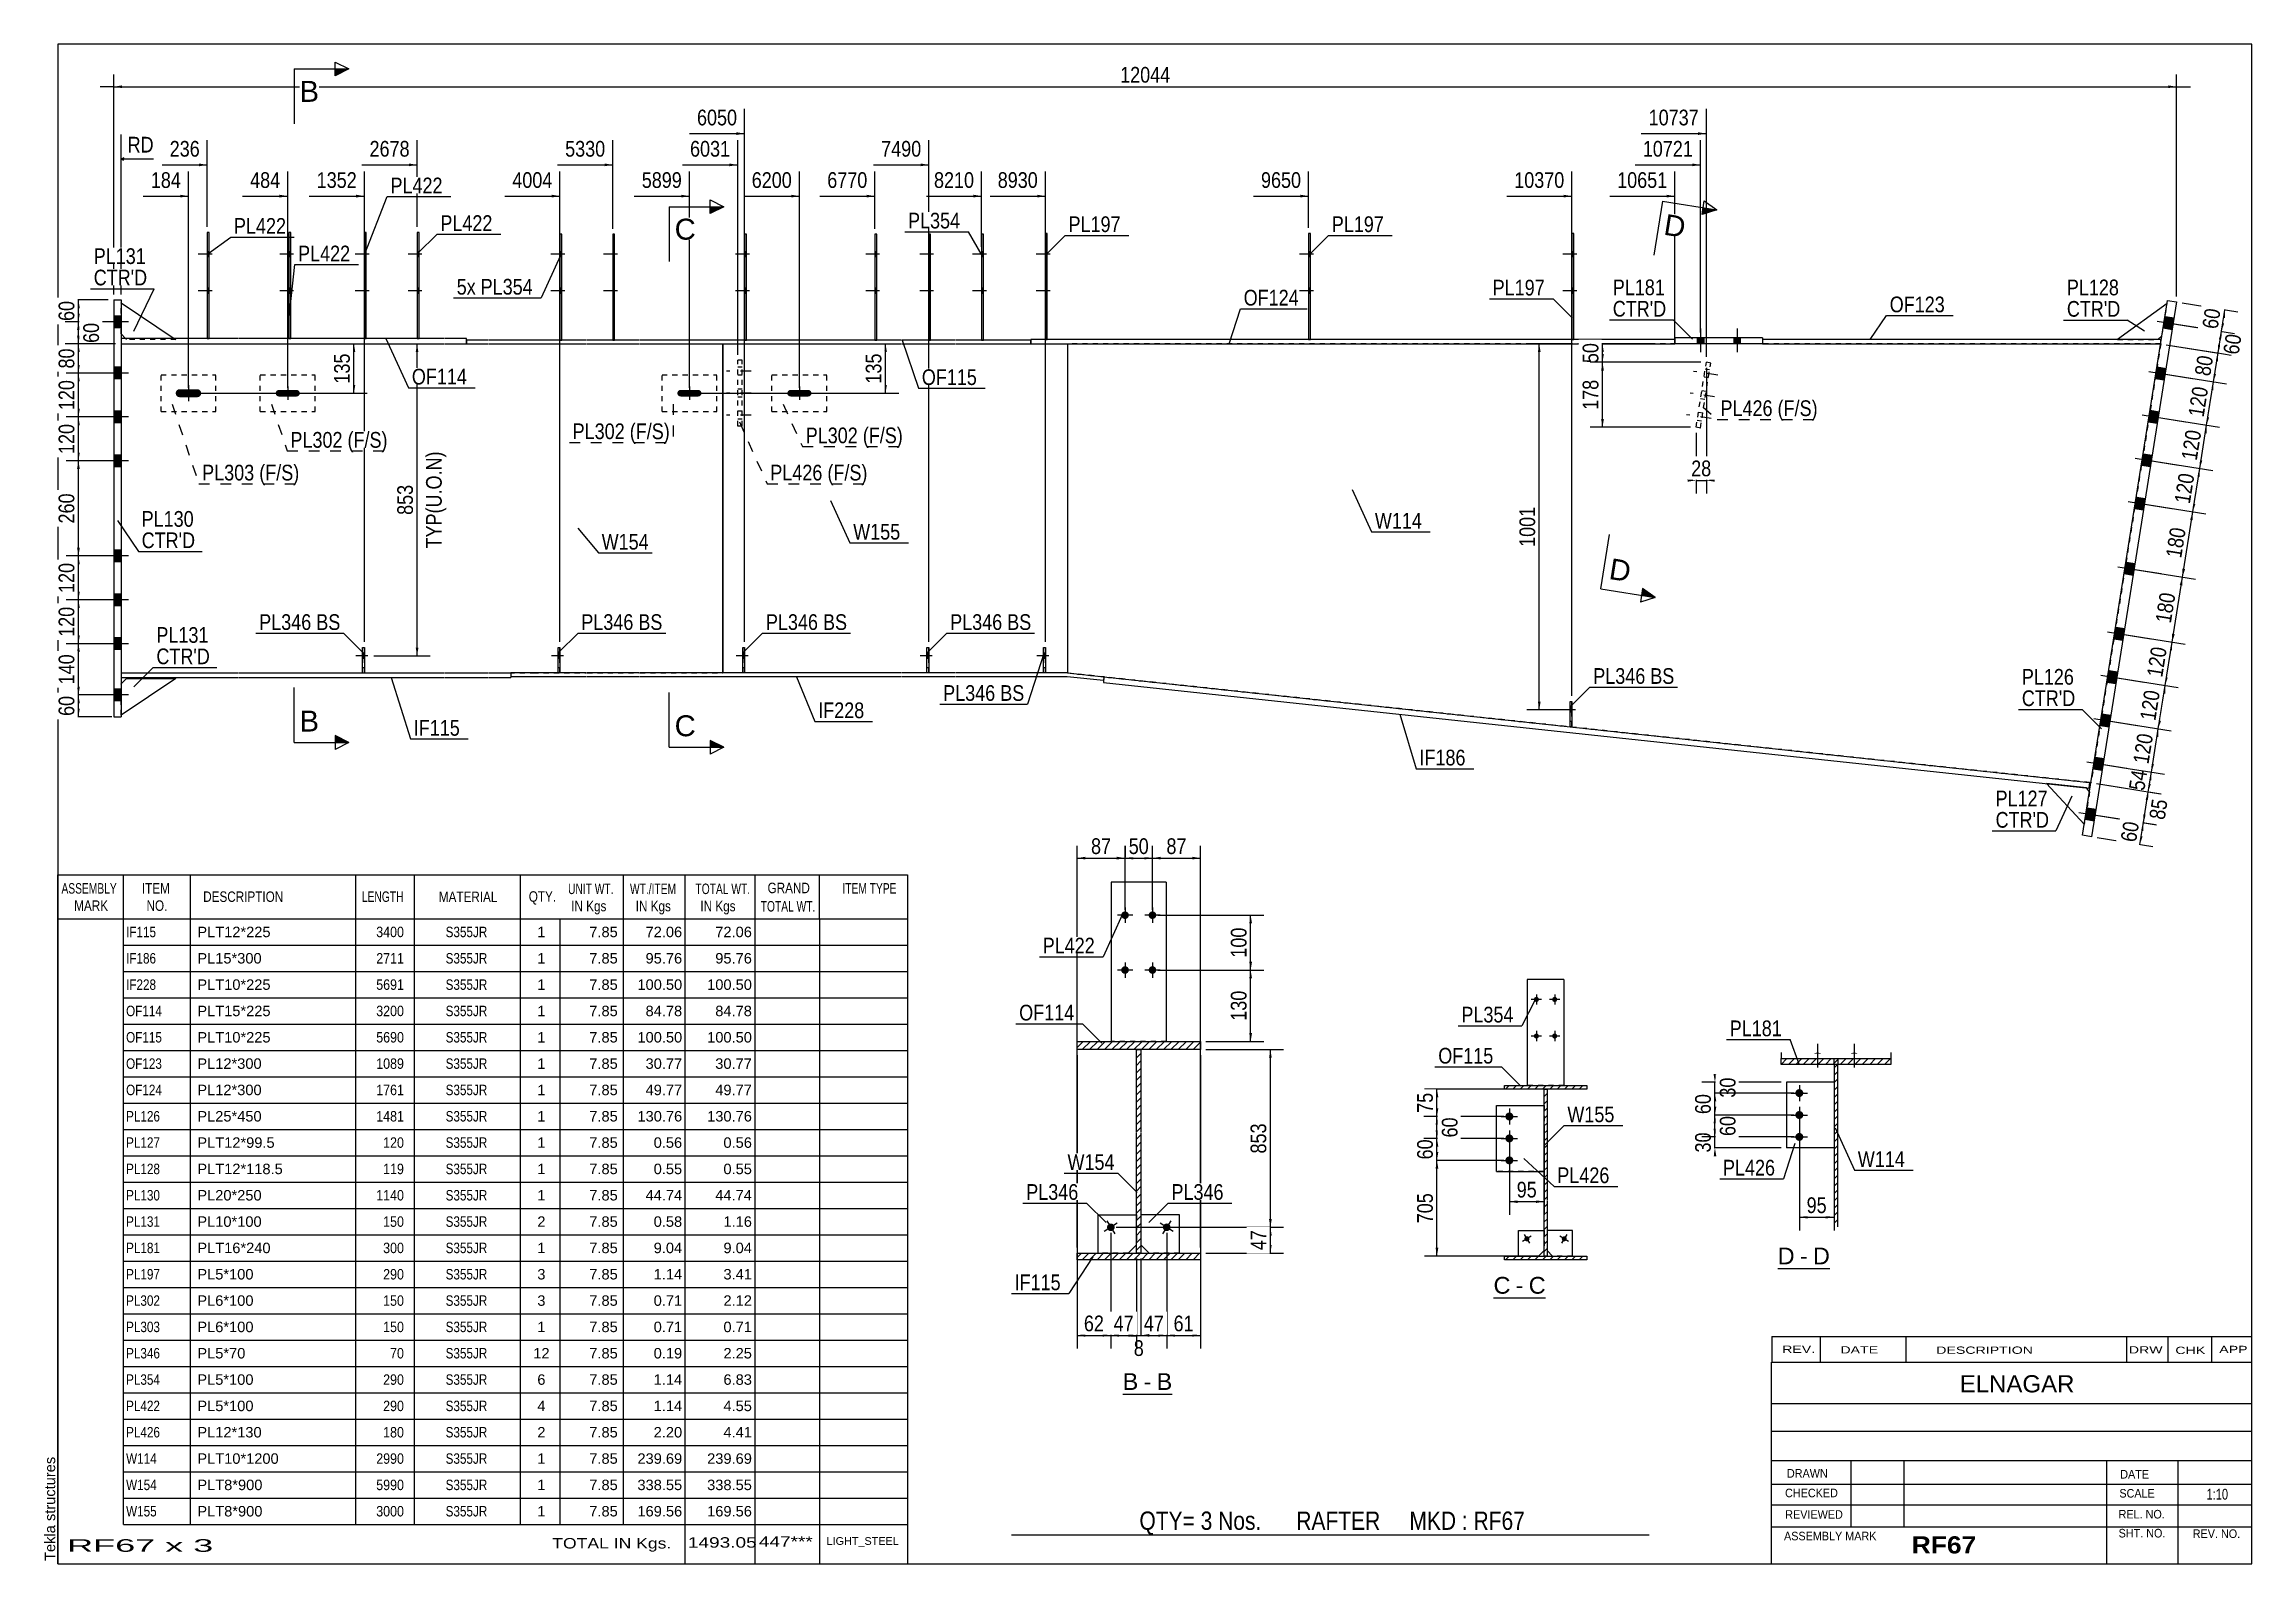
# Model space of a CAD drawing. Header units: millimetres. Extents: x -14 to 388, y -192 to 85.
import ezdxf

# ---------------------------------------------------------------- set-up
doc = ezdxf.new("R2010")
doc.units = ezdxf.units.MM
doc.linetypes.add('DXK_LINE_DOT1', pattern=[1.8814, 0.9407, -0.9407])
doc.linetypes.add('DXK_LINE_DOT2', pattern=[3.9198, 1.9599, -1.9599])
doc.styles.add('Arial', font='ARIAL.TTF', dxfattribs={"height": 0.2})
doc.styles.add('Arial Bold', font='ARIALBD.TTF', dxfattribs={"height": 0.2})
doc.styles.add('Arial Narrow', font='ARIALN.TTF', dxfattribs={"height": 0.2})

# ---------------------------------------------------------------- blocks, each defined once
blk = doc.blocks.new('Unknown-623515032-1211')
at = {"color": 5, "linetype": 'Continuous'}
for p, q in [((388.48, 84.63), (-11.52, 84.63)), ((-11.52, 84.63), (-11.52, -192.37)), ((388.48, -192.37), (388.48, 84.63)), ((-11.52, -192.37), (388.48, -192.37))]:
    blk.add_line(p, q, dxfattribs=at)
at = {"color": 174, "linetype": 'Continuous', "style": 'Arial'}
blk.add_text('Tekla structures', height=1.9102, rotation=90, dxfattribs=at).set_placement((-12.02, -191.87))
blk = doc.blocks.new('Unknown-623515032-12 - 8371')
at = {"color": 7, "linetype": 'Continuous'}
blk.add_line((250.22, -143.9), (259.72, -143.9), dxfattribs=at)
at = {"color": 0, "linetype": 'Continuous'}
blk.add_wipeout([(253.3, -143.15), (253.3, -139.95), (250.22, -139.95), (250.22, -143.15)], dxfattribs=at)
blk.add_wipeout([(255.68, -143.15), (255.68, -139.95), (254.26, -139.95), (254.26, -143.15)], dxfattribs=at)
at = {"color": 96, "linetype": 'Continuous', "style": 'Arial'}
blk.add_text('C', height=3.06, dxfattribs=at).set_placement((250.22, -143.15))
at = {"color": 0, "linetype": 'Continuous'}
blk.add_wipeout([(259.72, -143.15), (259.72, -139.95), (256.64, -139.95), (256.64, -143.15)], dxfattribs=at)
at = {"color": 96, "linetype": 'Continuous', "style": 'Arial'}
for s, p in [('C', (256.64, -143.15)), ('-', (254.26, -143.15))]:
    blk.add_text(s, height=3.06, dxfattribs=at).set_placement(p)
blk = doc.blocks.new('Unknown-623515032-13 - 8879')
at = {"color": 7, "linetype": 'Continuous'}
blk.add_line((302.03, -138.55), (311.54, -138.55), dxfattribs=at)
at = {"color": 0, "linetype": 'Continuous'}
blk.add_wipeout([(305.11, -137.8), (305.11, -134.6), (302.03, -134.6), (302.03, -137.8)], dxfattribs=at)
blk.add_wipeout([(307.5, -137.8), (307.5, -134.6), (306.07, -134.6), (306.07, -137.8)], dxfattribs=at)
at = {"color": 96, "linetype": 'Continuous', "style": 'Arial'}
blk.add_text('D', height=3.06, dxfattribs=at).set_placement((302.03, -137.8))
at = {"color": 0, "linetype": 'Continuous'}
blk.add_wipeout([(311.54, -137.8), (311.54, -134.6), (308.46, -134.6), (308.46, -137.8)], dxfattribs=at)
at = {"color": 96, "linetype": 'Continuous', "style": 'Arial'}
for s, p in [('-', (306.07, -137.8)), ('D', (308.46, -137.8))]:
    blk.add_text(s, height=3.06, dxfattribs=at).set_placement(p)
blk = doc.blocks.new('Unknown-623515032-16 - 2691')
at = {"color": 7, "linetype": 'Continuous'}
blk.add_line((182.61, -161.45), (191.64, -161.45), dxfattribs=at)
at = {"color": 0, "linetype": 'Continuous'}
blk.add_wipeout([(185.46, -160.7), (185.46, -157.5), (182.61, -157.5), (182.61, -160.7)], dxfattribs=at)
blk.add_wipeout([(187.84, -160.7), (187.84, -157.5), (186.42, -157.5), (186.42, -160.7)], dxfattribs=at)
at = {"color": 96, "linetype": 'Continuous', "style": 'Arial'}
blk.add_text('B', height=3.06, dxfattribs=at).set_placement((182.61, -160.7))
at = {"color": 0, "linetype": 'Continuous'}
blk.add_wipeout([(191.64, -160.7), (191.64, -157.5), (188.8, -157.5), (188.8, -160.7)], dxfattribs=at)
at = {"color": 96, "linetype": 'Continuous', "style": 'Arial'}
for s, p in [('-', (186.42, -160.7)), ('B', (188.8, -160.7))]:
    blk.add_text(s, height=3.06, dxfattribs=at).set_placement(p)
blk = doc.blocks.new('Part-623515032-1625 - 1232')
at = {"color": 7, "linetype": 'DXK_LINE_DOT1'}
for p, q in [((113.22, 27), (112.42, 27)), ((112.42, 15), (112.42, 27)), ((113.22, 15), (113.22, 27)), ((113.22, 15), (112.42, 15))]:
    blk.add_line(p, q, dxfattribs=at)
blk = doc.blocks.new('Part-623515032-1729 - 1232')
at = {"color": 2, "linetype": 'Continuous'}
for p, q in [((113.35, -30), (113.35, -25.33)), ((113.35, -25.33), (113.68, -25.33)), ((113.68, -25.33), (113.68, -30))]:
    blk.add_line(p, q, dxfattribs=at)
at = {"color": 7, "linetype": 'DXK_LINE_DOT1'}
blk.add_line((113.35, -29), (113.68, -29), dxfattribs=at)
blk = doc.blocks.new('Part-623515032-1319 - 1232')
at = {"color": 2, "linetype": 'Continuous'}
for p, q in [((299.29, 30.8), (299.29, 30)), ((371.87, 30.8), (299.29, 30.8)), ((299.29, 30), (371.87, 30)), ((371.87, 30), (371.87, 30.8))]:
    blk.add_line(p, q, dxfattribs=at)
blk = doc.blocks.new('Bolt-623515032-1240 - 1232')
at = {"color": 3, "linetype": 'DXK_LINE_DOT2'}
for p, q in [((291.15, 24.27), (286.67, 24.99)), ((289.62, 25.26), (288.83, 25.39)), ((290.52, 20.32), (286.05, 21.04)), ((288.99, 21.31), (288.2, 21.43)), ((289.39, 23.81), (288.6, 23.94)), ((289.9, 16.37), (285.42, 17.08)), ((288.36, 17.36), (287.57, 17.48)), ((288.76, 19.86), (287.97, 19.99)), ((288.13, 15.91), (287.34, 16.04))]:
    blk.add_line(p, q, dxfattribs=at)
blk = doc.blocks.new('Bolt-623515032-1241 - 1232')
at = {"linetype": 'Continuous'}
for points in [[(137.77, 45.87), (137.77, 46.8), (137.43, 46.8), (137.43, 45.87)], [(137.77, 45.87), (137.77, 46.8), (137.43, 46.8), (137.43, 45.87)], [(137.77, 39.2), (137.77, 40.13), (137.43, 40.13), (137.43, 39.2)], [(137.77, 39.2), (137.77, 40.13), (137.43, 40.13), (137.43, 39.2)]]:
    blk.add_hatch(color=3, dxfattribs=at).paths.add_polyline_path(points)
at = {"color": 3, "linetype": 'Continuous'}
for p, q in [((138.3, 46.33), (135.77, 46.33)), ((138.3, 46.33), (135.77, 46.33)), ((137.77, 46.8), (137.43, 46.8)), ((137.77, 46.8), (137.43, 46.8)), ((137.77, 45.87), (137.43, 45.87)), ((137.77, 45.87), (137.43, 45.87)), ((138.3, 39.67), (135.77, 39.67)), ((138.3, 39.67), (135.77, 39.67)), ((137.77, 40.13), (137.43, 40.13)), ((137.77, 40.13), (137.43, 40.13)), ((137.77, 39.2), (137.43, 39.2)), ((137.77, 39.2), (137.43, 39.2))]:
    blk.add_line(p, q, dxfattribs=at)
blk = doc.blocks.new('Bolt-623515032-1243 - 1232')
at = {"linetype": 'Continuous'}
for points in [[(216.85, 45.87), (216.85, 46.8), (216.52, 46.8), (216.52, 45.87)], [(216.85, 45.87), (216.85, 46.8), (216.52, 46.8), (216.52, 45.87)], [(216.85, 39.2), (216.85, 40.13), (216.52, 40.13), (216.52, 39.2)], [(216.85, 39.2), (216.85, 40.13), (216.52, 40.13), (216.52, 39.2)]]:
    blk.add_hatch(color=3, dxfattribs=at).paths.add_polyline_path(points)
at = {"color": 3, "linetype": 'Continuous'}
for p, q in [((217.39, 46.33), (214.85, 46.33)), ((217.39, 46.33), (214.85, 46.33)), ((216.85, 46.8), (216.52, 46.8)), ((216.85, 46.8), (216.52, 46.8)), ((216.85, 45.87), (216.52, 45.87)), ((216.85, 45.87), (216.52, 45.87)), ((217.39, 39.67), (214.85, 39.67)), ((217.39, 39.67), (214.85, 39.67)), ((216.85, 40.13), (216.52, 40.13)), ((216.85, 40.13), (216.52, 40.13)), ((216.85, 39.2), (216.52, 39.2)), ((216.85, 39.2), (216.52, 39.2))]:
    blk.add_line(p, q, dxfattribs=at)
blk = doc.blocks.new('Bolt-623515032-1244 - 1232')
at = {"linetype": 'Continuous'}
for points in [[(288.55, 31.07), (287.35, 31.07), (287.35, 30), (288.55, 30)], [(288.55, 31.07), (287.35, 31.07), (287.35, 30), (288.55, 30)], [(295.22, 31.07), (294.02, 31.07), (294.02, 30), (295.22, 30)], [(295.22, 31.07), (294.02, 31.07), (294.02, 30), (295.22, 30)]]:
    blk.add_hatch(color=3, dxfattribs=at).paths.add_polyline_path(points)
at = {"color": 3, "linetype": 'Continuous'}
for p, q in [((287.95, 32.8), (287.95, 28.47)), ((287.95, 32.8), (287.95, 28.47)), ((294.62, 32.8), (294.62, 28.47)), ((294.62, 32.8), (294.62, 28.47)), ((287.35, 31.07), (287.35, 30)), ((287.35, 31.07), (287.35, 30)), ((288.55, 31.07), (288.55, 30)), ((288.55, 31.07), (288.55, 30)), ((294.02, 31.07), (294.02, 30)), ((294.02, 31.07), (294.02, 30)), ((295.22, 31.07), (295.22, 30)), ((295.22, 31.07), (295.22, 30))]:
    blk.add_line(p, q, dxfattribs=at)
blk = doc.blocks.new('Part-623515032-1739 - 1232')
at = {"color": 2, "linetype": 'Continuous'}
for p, q in [((79.68, -30), (79.68, -25.33)), ((79.68, -25.33), (80.02, -25.33)), ((80.02, -25.33), (80.02, -30))]:
    blk.add_line(p, q, dxfattribs=at)
at = {"color": 7, "linetype": 'DXK_LINE_DOT1'}
blk.add_line((79.68, -29), (80.02, -29), dxfattribs=at)
blk = doc.blocks.new('Bolt-623515032-1245 - 1232')
at = {"linetype": 'Continuous'}
for points in [[(80.35, 45.87), (80.35, 46.8), (80.02, 46.8), (80.02, 45.87)], [(80.35, 45.87), (80.35, 46.8), (80.02, 46.8), (80.02, 45.87)], [(80.35, 39.2), (80.35, 40.13), (80.02, 40.13), (80.02, 39.2)], [(80.35, 39.2), (80.35, 40.13), (80.02, 40.13), (80.02, 39.2)]]:
    blk.add_hatch(color=3, dxfattribs=at).paths.add_polyline_path(points)
at = {"color": 3, "linetype": 'Continuous'}
for p, q in [((80.88, 46.33), (78.35, 46.33)), ((80.88, 46.33), (78.35, 46.33)), ((80.35, 46.8), (80.02, 46.8)), ((80.35, 46.8), (80.02, 46.8)), ((80.35, 45.87), (80.02, 45.87)), ((80.35, 45.87), (80.02, 45.87)), ((80.88, 39.67), (78.35, 39.67)), ((80.88, 39.67), (78.35, 39.67)), ((80.35, 40.13), (80.02, 40.13)), ((80.35, 40.13), (80.02, 40.13)), ((80.35, 39.2), (80.02, 39.2)), ((80.35, 39.2), (80.02, 39.2))]:
    blk.add_line(p, q, dxfattribs=at)
blk = doc.blocks.new('Part-623515032-1620 - 1232')
at = {"color": 2, "linetype": 'Continuous'}
for p, q in [((10, -31), (0, -37.67)), ((0, -32), (1, -31)), ((1, -31), (10, -31))]:
    blk.add_line(p, q, dxfattribs=at)
at = {"color": 7, "linetype": 'DXK_LINE_DOT1'}
blk.add_line((0, -37.67), (0, -32), dxfattribs=at)
blk = doc.blocks.new('Bolt-623515032-1246 - 1232')
at = {"linetype": 'Continuous'}
for points in [[(44.68, 45.87), (44.68, 46.8), (44.35, 46.8), (44.35, 45.87)], [(44.68, 45.87), (44.68, 46.8), (44.35, 46.8), (44.35, 45.87)], [(44.68, 39.2), (44.68, 40.13), (44.35, 40.13), (44.35, 39.2)], [(44.68, 39.2), (44.68, 40.13), (44.35, 40.13), (44.35, 39.2)]]:
    blk.add_hatch(color=3, dxfattribs=at).paths.add_polyline_path(points)
at = {"color": 3, "linetype": 'Continuous'}
for p, q in [((45.22, 46.33), (42.68, 46.33)), ((45.22, 46.33), (42.68, 46.33)), ((44.68, 46.8), (44.35, 46.8)), ((44.68, 46.8), (44.35, 46.8)), ((44.68, 45.87), (44.35, 45.87)), ((44.68, 45.87), (44.35, 45.87)), ((45.22, 39.67), (42.68, 39.67)), ((45.22, 39.67), (42.68, 39.67)), ((44.68, 40.13), (44.35, 40.13)), ((44.68, 40.13), (44.35, 40.13)), ((44.68, 39.2), (44.35, 39.2)), ((44.68, 39.2), (44.35, 39.2))]:
    blk.add_line(p, q, dxfattribs=at)
blk = doc.blocks.new('Bolt-623515032-1247 - 1232')
at = {"linetype": 'Continuous'}
blk.add_hatch(color=3, dxfattribs=at).paths.add_polyline_path([(14.56, 20.72), (14.62, 21), (14.56, 21.28), (14.4, 21.52), (14.16, 21.68), (13.88, 21.73), (10.68, 21.73), (10.4, 21.68), (10.16, 21.52), (10.01, 21.28), (9.95, 21), (10.01, 20.72), (10.16, 20.48), (10.4, 20.32), (10.68, 20.27), (13.88, 20.27), (14.16, 20.32), (14.4, 20.48)])
at = {"color": 3, "linetype": 'Continuous'}
for p, q in [((10.82, 21), (13.75, 21)), ((12.28, 22.47), (12.28, 19.53))]:
    blk.add_line(p, q, dxfattribs=at)
blk = doc.blocks.new('Bolt-623515032-1248 - 1232')
at = {"linetype": 'Continuous'}
blk.add_hatch(color=3, dxfattribs=at).paths.add_polyline_path([(32.54, 20.77), (32.58, 21), (32.54, 21.23), (32.41, 21.43), (32.21, 21.56), (31.98, 21.6), (28.78, 21.6), (28.55, 21.56), (28.36, 21.43), (28.23, 21.23), (28.18, 21), (28.23, 20.77), (28.36, 20.58), (28.55, 20.45), (28.78, 20.4), (31.98, 20.4), (32.21, 20.45), (32.41, 20.58)])
at = {"color": 3, "linetype": 'Continuous'}
for p, q in [((29.18, 21), (31.58, 21)), ((30.38, 22.2), (30.38, 19.8))]:
    blk.add_line(p, q, dxfattribs=at)
blk = doc.blocks.new('Bolt-623515032-1249 - 1232')
at = {"linetype": 'Continuous'}
blk.add_hatch(color=3, dxfattribs=at).paths.add_polyline_path([(105.77, 20.77), (105.82, 21), (105.77, 21.23), (105.64, 21.42), (105.45, 21.56), (105.22, 21.6), (102.02, 21.6), (101.79, 21.56), (101.59, 21.42), (101.46, 21.23), (101.42, 21), (101.46, 20.77), (101.59, 20.58), (101.79, 20.45), (102.02, 20.4), (105.22, 20.4), (105.45, 20.45), (105.64, 20.58)])
at = {"color": 3, "linetype": 'Continuous'}
for p, q in [((102.42, 21), (104.82, 21)), ((103.62, 22.2), (103.62, 19.8))]:
    blk.add_line(p, q, dxfattribs=at)
blk = doc.blocks.new('Part-623515032-1385 - 1232')
at = {"color": 2, "linetype": 'Continuous'}
for p, q in [((172.53, 30), (172.53, -30)), ((359.15, -50), (358.89, -49.97))]:
    blk.add_line(p, q, dxfattribs=at)
at = {"color": 7, "linetype": 'DXK_LINE_DOT1'}
for p, q in [((371.87, 30), (172.53, 30)), ((371.87, 30), (359.15, -50)), ((358.89, -49.97), (172.53, -30)), ((172.53, -30), (359.15, -49.99))]:
    blk.add_line(p, q, dxfattribs=at)
blk = doc.blocks.new('Bolt-623515032-1895 - 1232')
at = {"color": 3, "linetype": 'DXK_LINE_DOT2'}
for p, q in [((80.65, -26.87), (78.45, -26.87)), ((80.02, -26.4), (79.68, -26.4)), ((80.02, -27.33), (79.68, -27.33))]:
    blk.add_line(p, q, dxfattribs=at)
blk = doc.blocks.new('Bolt-623515032-1250 - 1232')
at = {"linetype": 'Continuous'}
for points in [[(-1.33, 35.07), (-1.33, 32.93), (0, 32.93), (0, 35.07)], [(-1.33, 35.07), (-1.33, 32.93), (0, 32.93), (0, 35.07)], [(-1.33, 25.73), (-1.33, 23.6), (0, 23.6), (0, 25.73)], [(-1.33, 25.73), (-1.33, 23.6), (0, 23.6), (0, 25.73)], [(-1.33, 17.73), (-1.33, 15.6), (0, 15.6), (0, 17.73)], [(-1.33, 17.73), (-1.33, 15.6), (0, 15.6), (0, 17.73)], [(-1.33, 9.73), (-1.33, 7.6), (0, 7.6), (0, 9.73)], [(-1.33, 9.73), (-1.33, 7.6), (0, 7.6), (0, 9.73)], [(-1.33, -7.6), (-1.33, -9.73), (0, -9.73), (0, -7.6)], [(-1.33, -7.6), (-1.33, -9.73), (0, -9.73), (0, -7.6)], [(-1.33, -15.6), (-1.33, -17.73), (0, -17.73), (0, -15.6)], [(-1.33, -15.6), (-1.33, -17.73), (0, -17.73), (0, -15.6)], [(-1.33, -23.6), (-1.33, -25.73), (0, -25.73), (0, -23.6)], [(-1.33, -23.6), (-1.33, -25.73), (0, -25.73), (0, -23.6)], [(-1.33, -32.93), (-1.33, -35.07), (0, -35.07), (0, -32.93)], [(-1.33, -32.93), (-1.33, -35.07), (0, -35.07), (0, -32.93)]]:
    blk.add_hatch(color=3, dxfattribs=at).paths.add_polyline_path(points)
at = {"color": 3, "linetype": 'Continuous'}
for p, q in [((1.32, 34), (-6.67, 34)), ((1.32, 34), (-6.67, 34)), ((0, 35.07), (-1.33, 35.07)), ((0, 35.07), (-1.33, 35.07)), ((0, 32.93), (-1.33, 32.93)), ((0, 32.93), (-1.33, 32.93)), ((1.32, 24.67), (-6.67, 24.67)), ((1.32, 24.67), (-6.67, 24.67)), ((0, 25.73), (-1.33, 25.73)), ((0, 25.73), (-1.33, 25.73)), ((0, 23.6), (-1.33, 23.6)), ((0, 23.6), (-1.33, 23.6)), ((1.32, 16.67), (-6.67, 16.67)), ((1.32, 16.67), (-6.67, 16.67)), ((0, 17.73), (-1.33, 17.73)), ((0, 17.73), (-1.33, 17.73)), ((0, 15.6), (-1.33, 15.6)), ((0, 15.6), (-1.33, 15.6)), ((1.32, 8.67), (-6.67, 8.67)), ((1.32, 8.67), (-6.67, 8.67)), ((0, 9.73), (-1.33, 9.73)), ((0, 9.73), (-1.33, 9.73)), ((0, 7.6), (-1.33, 7.6)), ((0, 7.6), (-1.33, 7.6)), ((0, -7.6), (-1.33, -7.6)), ((0, -7.6), (-1.33, -7.6)), ((1.32, -8.67), (-6.67, -8.67)), ((1.32, -8.67), (-6.67, -8.67)), ((0, -9.73), (-1.33, -9.73)), ((0, -9.73), (-1.33, -9.73)), ((0, -15.6), (-1.33, -15.6)), ((0, -15.6), (-1.33, -15.6)), ((1.32, -16.67), (-6.67, -16.67)), ((1.32, -16.67), (-6.67, -16.67)), ((0, -17.73), (-1.33, -17.73)), ((0, -17.73), (-1.33, -17.73)), ((0, -23.6), (-1.33, -23.6)), ((0, -23.6), (-1.33, -23.6)), ((1.32, -24.67), (-6.67, -24.67)), ((1.32, -24.67), (-6.67, -24.67)), ((0, -25.73), (-1.33, -25.73)), ((0, -25.73), (-1.33, -25.73)), ((1.32, -34), (-6.67, -34)), ((1.32, -34), (-6.67, -34)), ((0, -32.93), (-1.33, -32.93)), ((0, -32.93), (-1.33, -32.93)), ((0, -35.07), (-1.33, -35.07)), ((0, -35.07), (-1.33, -35.07))]:
    blk.add_line(p, q, dxfattribs=at)
blk = doc.blocks.new('Part-623515032-1781 - 1232')
at = {"color": 2, "linetype": 'Continuous'}
for p, q in [((147.6, 50), (147.27, 50)), ((147.27, 50), (147.27, 30.67)), ((147.6, 30.67), (147.6, 50))]:
    blk.add_line(p, q, dxfattribs=at)
at = {"color": 7, "linetype": 'DXK_LINE_DOT1'}
blk.add_line((147.27, 30.67), (147.6, 30.67), dxfattribs=at)
blk = doc.blocks.new('Bolt-623515032-1653 - 1232')
at = {"color": 3, "linetype": 'DXK_LINE_DOT2'}
for p, q in [((114.88, 25), (110.35, 25)), ((113.22, 25.73), (112.42, 25.73)), ((113.22, 24.27), (112.42, 24.27)), ((114.88, 21), (110.35, 21)), ((113.22, 21.73), (112.42, 21.73)), ((113.22, 20.27), (112.42, 20.27)), ((114.88, 17), (110.35, 17)), ((113.22, 17.73), (112.42, 17.73)), ((113.22, 16.27), (112.42, 16.27))]:
    blk.add_line(p, q, dxfattribs=at)
blk = doc.blocks.new('Bolt-623515032-1251 - 1232')
at = {"linetype": 'Continuous'}
for points in [[(372.66, 35), (372.33, 32.9), (373.97, 32.64), (374.31, 34.74)], [(372.66, 35), (372.33, 32.9), (373.97, 32.64), (374.31, 34.74)], [(372.66, 35), (372.33, 32.9), (373.97, 32.64), (374.31, 34.74)], [(372.66, 35), (372.33, 32.9), (373.97, 32.64), (374.31, 34.74)], [(371.2, 25.79), (370.86, 23.68), (372.51, 23.42), (372.84, 25.52)], [(371.2, 25.79), (370.86, 23.68), (372.51, 23.42), (372.84, 25.52)], [(371.2, 25.79), (370.86, 23.68), (372.51, 23.42), (372.84, 25.52)], [(371.2, 25.79), (370.86, 23.68), (372.51, 23.42), (372.84, 25.52)], [(369.94, 17.89), (369.61, 15.78), (371.25, 15.52), (371.59, 17.62)], [(369.94, 17.89), (369.61, 15.78), (371.25, 15.52), (371.59, 17.62)], [(369.94, 17.89), (369.61, 15.78), (371.25, 15.52), (371.59, 17.62)], [(369.94, 17.89), (369.61, 15.78), (371.25, 15.52), (371.59, 17.62)], [(368.69, 9.98), (368.35, 7.88), (370, 7.62), (370.33, 9.72)], [(368.69, 9.98), (368.35, 7.88), (370, 7.62), (370.33, 9.72)], [(368.69, 9.98), (368.35, 7.88), (370, 7.62), (370.33, 9.72)], [(368.69, 9.98), (368.35, 7.88), (370, 7.62), (370.33, 9.72)], [(367.43, 2.08), (367.09, -0.02), (368.74, -0.28), (369.08, 1.82)], [(367.43, 2.08), (367.09, -0.02), (368.74, -0.28), (369.08, 1.82)], [(367.43, 2.08), (367.09, -0.02), (368.74, -0.28), (369.08, 1.82)], [(367.43, 2.08), (367.09, -0.02), (368.74, -0.28), (369.08, 1.82)], [(365.54, -9.78), (365.21, -11.89), (366.85, -12.15), (367.19, -10.04)], [(365.54, -9.78), (365.21, -11.89), (366.85, -12.15), (367.19, -10.04)], [(365.54, -9.78), (365.21, -11.89), (366.85, -12.15), (367.19, -10.04)], [(365.54, -9.78), (365.21, -11.89), (366.85, -12.15), (367.19, -10.04)], [(363.66, -21.65), (363.32, -23.75), (364.97, -24.02), (365.3, -21.91)], [(363.66, -21.65), (363.32, -23.75), (364.97, -24.02), (365.3, -21.91)], [(363.66, -21.65), (363.32, -23.75), (364.97, -24.02), (365.3, -21.91)], [(363.66, -21.65), (363.32, -23.75), (364.97, -24.02), (365.3, -21.91)], [(362.4, -29.55), (362.06, -31.66), (363.71, -31.92), (364.05, -29.81)], [(362.4, -29.55), (362.06, -31.66), (363.71, -31.92), (364.05, -29.81)], [(362.4, -29.55), (362.06, -31.66), (363.71, -31.92), (364.05, -29.81)], [(362.4, -29.55), (362.06, -31.66), (363.71, -31.92), (364.05, -29.81)], [(361.14, -37.45), (360.81, -39.56), (362.45, -39.82), (362.79, -37.71)], [(361.14, -37.45), (360.81, -39.56), (362.45, -39.82), (362.79, -37.71)], [(361.14, -37.45), (360.81, -39.56), (362.45, -39.82), (362.79, -37.71)], [(361.14, -37.45), (360.81, -39.56), (362.45, -39.82), (362.79, -37.71)], [(359.89, -45.35), (359.55, -47.46), (361.2, -47.72), (361.53, -45.61)], [(359.89, -45.35), (359.55, -47.46), (361.2, -47.72), (361.53, -45.61)], [(359.89, -45.35), (359.55, -47.46), (361.2, -47.72), (361.53, -45.61)], [(359.89, -45.35), (359.55, -47.46), (361.2, -47.72), (361.53, -45.61)], [(358.42, -54.57), (358.09, -56.67), (359.73, -56.94), (360.07, -54.83)], [(358.42, -54.57), (358.09, -56.67), (359.73, -56.94), (360.07, -54.83)], [(358.42, -54.57), (358.09, -56.67), (359.73, -56.94), (360.07, -54.83)], [(358.42, -54.57), (358.09, -56.67), (359.73, -56.94), (360.07, -54.83)]]:
    blk.add_hatch(color=3, dxfattribs=at).paths.add_polyline_path(points)
at = {"color": 3, "linetype": 'Continuous'}
for p, q in [((371.2, 34.16), (379.08, 32.9)), ((371.2, 34.16), (379.08, 32.9)), ((371.2, 34.16), (379.08, 32.9)), ((371.2, 34.16), (379.08, 32.9)), ((372.33, 32.9), (373.97, 32.64)), ((372.33, 32.9), (373.97, 32.64)), ((372.33, 32.9), (373.97, 32.64)), ((372.33, 32.9), (373.97, 32.64)), ((372.66, 35), (374.31, 34.74)), ((372.66, 35), (374.31, 34.74)), ((372.66, 35), (374.31, 34.74)), ((372.66, 35), (374.31, 34.74)), ((369.73, 24.94), (377.61, 23.69)), ((369.73, 24.94), (377.61, 23.69)), ((369.73, 24.94), (377.61, 23.69)), ((369.73, 24.94), (377.61, 23.69)), ((371.2, 25.79), (372.84, 25.52)), ((371.2, 25.79), (372.84, 25.52)), ((371.2, 25.79), (372.84, 25.52)), ((371.2, 25.79), (372.84, 25.52)), ((370.86, 23.68), (372.51, 23.42)), ((370.86, 23.68), (372.51, 23.42)), ((370.86, 23.68), (372.51, 23.42)), ((370.86, 23.68), (372.51, 23.42)), ((368.47, 17.04), (376.36, 15.79)), ((368.47, 17.04), (376.36, 15.79)), ((368.47, 17.04), (376.36, 15.79)), ((368.47, 17.04), (376.36, 15.79)), ((369.94, 17.89), (371.59, 17.62)), ((369.94, 17.89), (371.59, 17.62)), ((369.94, 17.89), (371.59, 17.62)), ((369.94, 17.89), (371.59, 17.62)), ((369.61, 15.78), (371.25, 15.52)), ((369.61, 15.78), (371.25, 15.52)), ((369.61, 15.78), (371.25, 15.52)), ((369.61, 15.78), (371.25, 15.52)), ((367.22, 9.14), (375.1, 7.88)), ((367.22, 9.14), (375.1, 7.88)), ((367.22, 9.14), (375.1, 7.88)), ((367.22, 9.14), (375.1, 7.88)), ((368.69, 9.98), (370.33, 9.72)), ((368.69, 9.98), (370.33, 9.72)), ((368.69, 9.98), (370.33, 9.72)), ((368.69, 9.98), (370.33, 9.72)), ((368.35, 7.88), (370, 7.62)), ((368.35, 7.88), (370, 7.62)), ((368.35, 7.88), (370, 7.62)), ((368.35, 7.88), (370, 7.62)), ((365.96, 1.24), (373.85, -0.02)), ((365.96, 1.24), (373.85, -0.02)), ((365.96, 1.24), (373.85, -0.02)), ((365.96, 1.24), (373.85, -0.02)), ((367.43, 2.08), (369.08, 1.82)), ((367.43, 2.08), (369.08, 1.82)), ((367.43, 2.08), (369.08, 1.82)), ((367.43, 2.08), (369.08, 1.82)), ((367.09, -0.02), (368.74, -0.28)), ((367.09, -0.02), (368.74, -0.28)), ((367.09, -0.02), (368.74, -0.28)), ((367.09, -0.02), (368.74, -0.28)), ((364.07, -10.63), (371.96, -11.88)), ((364.07, -10.63), (371.96, -11.88)), ((364.07, -10.63), (371.96, -11.88)), ((364.07, -10.63), (371.96, -11.88)), ((365.21, -11.89), (366.85, -12.15)), ((365.21, -11.89), (366.85, -12.15)), ((365.21, -11.89), (366.85, -12.15)), ((365.21, -11.89), (366.85, -12.15)), ((365.54, -9.78), (367.19, -10.04)), ((365.54, -9.78), (367.19, -10.04)), ((365.54, -9.78), (367.19, -10.04)), ((365.54, -9.78), (367.19, -10.04)), ((362.19, -22.49), (370.07, -23.75)), ((362.19, -22.49), (370.07, -23.75)), ((362.19, -22.49), (370.07, -23.75)), ((362.19, -22.49), (370.07, -23.75)), ((363.32, -23.75), (364.97, -24.02)), ((363.32, -23.75), (364.97, -24.02)), ((363.32, -23.75), (364.97, -24.02)), ((363.32, -23.75), (364.97, -24.02)), ((363.66, -21.65), (365.3, -21.91)), ((363.66, -21.65), (365.3, -21.91)), ((363.66, -21.65), (365.3, -21.91)), ((363.66, -21.65), (365.3, -21.91)), ((360.93, -30.4), (368.82, -31.65)), ((360.93, -30.4), (368.82, -31.65)), ((360.93, -30.4), (368.82, -31.65)), ((360.93, -30.4), (368.82, -31.65)), ((362.06, -31.66), (363.71, -31.92)), ((362.06, -31.66), (363.71, -31.92)), ((362.06, -31.66), (363.71, -31.92)), ((362.06, -31.66), (363.71, -31.92)), ((362.4, -29.55), (364.05, -29.81)), ((362.4, -29.55), (364.05, -29.81)), ((362.4, -29.55), (364.05, -29.81)), ((362.4, -29.55), (364.05, -29.81)), ((359.67, -38.3), (367.56, -39.55)), ((359.67, -38.3), (367.56, -39.55)), ((359.67, -38.3), (367.56, -39.55)), ((359.67, -38.3), (367.56, -39.55)), ((360.81, -39.56), (362.45, -39.82)), ((360.81, -39.56), (362.45, -39.82)), ((360.81, -39.56), (362.45, -39.82)), ((360.81, -39.56), (362.45, -39.82)), ((361.14, -37.45), (362.79, -37.71)), ((361.14, -37.45), (362.79, -37.71)), ((361.14, -37.45), (362.79, -37.71)), ((361.14, -37.45), (362.79, -37.71)), ((358.42, -46.2), (366.3, -47.45)), ((358.42, -46.2), (366.3, -47.45)), ((358.42, -46.2), (366.3, -47.45)), ((358.42, -46.2), (366.3, -47.45)), ((359.55, -47.46), (361.2, -47.72)), ((359.55, -47.46), (361.2, -47.72)), ((359.55, -47.46), (361.2, -47.72)), ((359.55, -47.46), (361.2, -47.72)), ((359.89, -45.35), (361.53, -45.61)), ((359.89, -45.35), (361.53, -45.61)), ((359.89, -45.35), (361.53, -45.61)), ((359.89, -45.35), (361.53, -45.61)), ((356.95, -55.41), (364.84, -56.67)), ((356.95, -55.41), (364.84, -56.67)), ((356.95, -55.41), (364.84, -56.67)), ((356.95, -55.41), (364.84, -56.67)), ((358.42, -54.57), (360.07, -54.83)), ((358.42, -54.57), (360.07, -54.83)), ((358.42, -54.57), (360.07, -54.83)), ((358.42, -54.57), (360.07, -54.83)), ((358.09, -56.67), (359.73, -56.94)), ((358.09, -56.67), (359.73, -56.94)), ((358.09, -56.67), (359.73, -56.94)), ((358.09, -56.67), (359.73, -56.94))]:
    blk.add_line(p, q, dxfattribs=at)
blk = doc.blocks.new('Bolt-623515032-1252 - 1232')
at = {"linetype": 'Continuous'}
blk.add_hatch(color=3, dxfattribs=at).paths.add_polyline_path([(125.82, 20.77), (125.87, 21), (125.82, 21.23), (125.69, 21.42), (125.5, 21.56), (125.27, 21.6), (122.07, 21.6), (121.84, 21.56), (121.64, 21.42), (121.51, 21.23), (121.47, 21), (121.51, 20.77), (121.64, 20.58), (121.84, 20.45), (122.07, 20.4), (125.27, 20.4), (125.5, 20.45), (125.69, 20.58)])
at = {"color": 3, "linetype": 'Continuous'}
for p, q in [((122.47, 21), (124.87, 21)), ((123.67, 22.2), (123.67, 19.8))]:
    blk.add_line(p, q, dxfattribs=at)
blk = doc.blocks.new('Bolt-623515032-10601 - 1232')
at = {"linetype": 'Continuous'}
blk.add_hatch(color=3, dxfattribs=at).paths.add_polyline_path([(168.52, -27.33), (168.52, -26.4), (168.19, -26.4), (168.19, -27.33)])
at = {"color": 3, "linetype": 'Continuous'}
for p, q in [((169.15, -26.87), (166.95, -26.87)), ((168.52, -26.4), (168.19, -26.4)), ((168.52, -27.33), (168.19, -27.33))]:
    blk.add_line(p, q, dxfattribs=at)
blk = doc.blocks.new('Part-623515032-1533 - 1232')
at = {"color": 2, "linetype": 'Continuous'}
for p, q in [((357.94, -57.58), (351.03, -50.14)), ((358.33, -50.93), (351.03, -50.14)), ((358.88, -51.66), (358.33, -50.93))]:
    blk.add_line(p, q, dxfattribs=at)
at = {"color": 7, "linetype": 'DXK_LINE_DOT1'}
blk.add_line((358.88, -51.66), (357.94, -57.58), dxfattribs=at)
blk = doc.blocks.new('Part-623515032-1341 - 1232')
at = {"color": 2, "linetype": 'Continuous'}
for p, q in [((283.29, 30.8), (165.87, 30.8)), ((165.87, 30.8), (165.87, 30)), ((165.87, 30), (283.29, 30)), ((283.29, 30), (283.29, 30.8))]:
    blk.add_line(p, q, dxfattribs=at)
blk = doc.blocks.new('Bolt-623515032-1899 - 1232')
at = {"color": 3, "linetype": 'DXK_LINE_DOT2'}
for p, q in [((147.9, -26.87), (145.7, -26.87)), ((147.27, -26.4), (146.93, -26.4)), ((147.27, -27.33), (146.93, -27.33))]:
    blk.add_line(p, q, dxfattribs=at)
blk = doc.blocks.new('Part-623515032-1275 - 1232')
at = {"color": 2, "linetype": 'Continuous'}
for p, q in [((21.28, 31), (0, 31)), ((0, 30), (21.28, 30)), ((39.38, 31), (21.38, 31)), ((21.38, 30), (39.38, 30)), ((49.22, 31), (39.48, 31)), ((39.48, 30), (49.22, 30)), ((58.85, 31), (49.32, 31)), ((49.32, 30), (58.85, 30)), ((62.95, 31), (58.95, 31)), ((58.95, 30), (62.95, 30)), ((62.95, 30), (62.95, 31))]:
    blk.add_line(p, q, dxfattribs=at)
at = {"color": 7, "linetype": 'DXK_LINE_DOT1'}
blk.add_line((0, 31), (0, 30), dxfattribs=at)
blk = doc.blocks.new('Part-623515032-1724 - 1232')
at = {"color": 7, "linetype": 'DXK_LINE_DOT1'}
for p, q in [((146.93, -30), (146.93, -25.33)), ((146.93, -25.33), (147.27, -25.33)), ((147.27, -30), (147.27, -25.33))]:
    blk.add_line(p, q, dxfattribs=at)
blk = doc.blocks.new('Part-623515032-1297 - 1232')
at = {"color": 2, "linetype": 'Continuous'}
for p, q in [((62.95, 30.67), (62.95, 30)), ((66.95, 30.67), (62.95, 30.67)), ((62.95, 30), (66.95, 30)), ((75.05, 30.67), (67.05, 30.67)), ((67.05, 30), (75.05, 30)), ((84.88, 30.67), (75.15, 30.67)), ((75.15, 30), (84.88, 30)), ((94.52, 30.67), (84.98, 30.67)), ((84.98, 30), (94.52, 30)), ((132.67, 30.67), (94.62, 30.67)), ((94.62, 30), (132.67, 30)), ((142.3, 30.67), (132.77, 30.67)), ((132.77, 30), (142.3, 30)), ((152.13, 30.67), (142.4, 30.67)), ((142.4, 30), (152.13, 30)), ((161.77, 30.67), (152.23, 30.67)), ((152.23, 30), (161.77, 30)), ((165.87, 30.67), (161.87, 30.67)), ((161.87, 30), (165.87, 30))]:
    blk.add_line(p, q, dxfattribs=at)
at = {"color": 7, "linetype": 'DXK_LINE_DOT1'}
blk.add_line((165.87, 30), (165.87, 30.67), dxfattribs=at)
blk = doc.blocks.new('Part-623515032-1363 - 1232')
at = {"color": 2, "linetype": 'Continuous'}
blk.add_line((109.7, -30), (109.7, 30), dxfattribs=at)
at = {"color": 7, "linetype": 'DXK_LINE_DOT1'}
for p, q in [((109.7, 30), (132.67, 30)), ((132.77, 30), (142.3, 30)), ((142.4, 30), (152.13, 30)), ((152.23, 30), (161.77, 30)), ((161.87, 30), (172.53, 30)), ((172.53, 30), (172.53, -30)), ((132.67, -30), (109.7, -30)), ((142.3, -30), (132.77, -30)), ((152.13, -30), (142.4, -30)), ((161.77, -30), (152.23, -30)), ((172.53, -30), (161.87, -30))]:
    blk.add_line(p, q, dxfattribs=at)
blk = doc.blocks.new('Part-623515032-1734 - 1232')
at = {"color": 7, "linetype": 'DXK_LINE_DOT1'}
for p, q in [((113.35, -30), (113.35, -25.33)), ((113.35, -25.33), (113.68, -25.33)), ((113.68, -30), (113.68, -25.33))]:
    blk.add_line(p, q, dxfattribs=at)
blk = doc.blocks.new('Part-623515032-1670 - 1232')
at = {"color": 7, "linetype": 'DXK_LINE_DOT1'}
for p, q in [((0, 30), (0, -30)), ((0, 30), (21.28, 30)), ((21.38, 30), (39.38, 30)), ((39.48, 30), (49.22, 30)), ((49.32, 30), (58.85, 30)), ((58.95, 30), (66.95, 30)), ((67.05, 30), (75.05, 30)), ((75.15, 30), (84.88, 30)), ((84.98, 30), (94.52, 30)), ((94.62, 30), (109.7, 30)), ((0, -30), (21.28, -30)), ((21.38, -30), (39.38, -30)), ((39.48, -30), (49.22, -30)), ((49.32, -30), (58.85, -30)), ((58.95, -30), (66.95, -30)), ((67.05, -30), (75.05, -30)), ((75.15, -30), (84.88, -30)), ((84.98, -30), (94.52, -30)), ((94.62, -30), (109.7, -30))]:
    blk.add_line(p, q, dxfattribs=at)
at = {"color": 2, "linetype": 'Continuous'}
blk.add_line((109.7, 30), (109.7, -30), dxfattribs=at)
blk = doc.blocks.new('Part-623515032-1407 - 1232')
at = {"color": 2, "linetype": 'Continuous'}
for p, q in [((0, -30), (21.28, -30)), ((0, -30.8), (21.28, -30.8)), ((21.38, -30), (39.38, -30)), ((21.38, -30.8), (39.38, -30.8)), ((39.48, -30), (49.22, -30)), ((39.48, -30.8), (49.22, -30.8)), ((49.32, -30), (58.85, -30)), ((49.32, -30.8), (58.85, -30.8)), ((58.95, -30), (66.95, -30)), ((58.95, -30.8), (66.95, -30.8)), ((67.05, -30), (71.05, -30)), ((67.05, -30.8), (71.05, -30.8)), ((71.05, -30), (71.05, -30.8))]:
    blk.add_line(p, q, dxfattribs=at)
at = {"color": 7, "linetype": 'DXK_LINE_DOT1'}
blk.add_line((0, -30), (0, -30.8), dxfattribs=at)
blk = doc.blocks.new('Part-623515032-1429 - 1232')
at = {"color": 2, "linetype": 'Continuous'}
for p, q in [((75.05, -30), (71.05, -30)), ((71.05, -30), (71.05, -30.67)), ((75.05, -30.67), (71.05, -30.67)), ((84.88, -30), (75.15, -30)), ((84.88, -30.67), (75.15, -30.67)), ((94.52, -30), (84.98, -30)), ((94.52, -30.67), (84.98, -30.67)), ((132.67, -30), (94.62, -30)), ((132.67, -30.67), (94.62, -30.67)), ((142.3, -30), (132.77, -30)), ((142.3, -30.67), (132.77, -30.67)), ((152.13, -30), (142.4, -30)), ((152.13, -30.67), (142.4, -30.67)), ((161.77, -30), (152.23, -30)), ((161.77, -30.67), (152.23, -30.67)), ((172.53, -30), (161.87, -30)), ((172.5, -30.67), (161.87, -30.67)), ((179.13, -31.38), (172.5, -30.67)), ((172.53, -30), (179.2, -30.71))]:
    blk.add_line(p, q, dxfattribs=at)
at = {"color": 7, "linetype": 'DXK_LINE_DOT1'}
blk.add_line((179.2, -30.71), (179.13, -31.38), dxfattribs=at)
blk = doc.blocks.new('Part-623515032-1451 - 1232')
at = {"color": 2, "linetype": 'Continuous'}
for p, q in [((179.2, -30.71), (179.09, -31.71)), ((179.09, -31.71), (358.79, -50.97)), ((179.2, -30.71), (358.89, -49.97)), ((358.89, -49.97), (358.79, -50.97))]:
    blk.add_line(p, q, dxfattribs=at)
blk = doc.blocks.new('Part-623515032-1504 - 1232')
at = {"color": 2, "linetype": 'Continuous'}
for p, q in [((357.62, -59.58), (373.12, 37.9)), ((374.77, 37.64), (359.27, -59.84)), ((373.12, 37.9), (374.77, 37.64)), ((359.27, -59.84), (357.62, -59.58))]:
    blk.add_line(p, q, dxfattribs=at)
blk = doc.blocks.new('Part-623515032-1754 - 1232')
at = {"color": 7, "linetype": 'DXK_LINE_DOT1'}
for p, q in [((44.02, -30), (44.02, -25.33)), ((44.02, -25.33), (44.35, -25.33)), ((44.35, -30), (44.35, -25.33))]:
    blk.add_line(p, q, dxfattribs=at)
blk = doc.blocks.new('Part-623515032-1562 - 1232')
at = {"color": 2, "linetype": 'Continuous'}
for p, q in [((373.04, 37.38), (364, 30.8)), ((371.33, 30.8), (372.1, 31.46))]:
    blk.add_line(p, q, dxfattribs=at)
at = {"color": 7, "linetype": 'DXK_LINE_DOT1'}
for p, q in [((372.1, 31.46), (373.04, 37.38)), ((364, 30.8), (371.33, 30.8))]:
    blk.add_line(p, q, dxfattribs=at)
blk = doc.blocks.new('Part-623515032-1719 - 1232')
at = {"color": 2, "linetype": 'Continuous'}
for p, q in [((146.93, -30), (146.93, -25.33)), ((146.93, -25.33), (147.27, -25.33)), ((147.27, -25.33), (147.27, -30))]:
    blk.add_line(p, q, dxfattribs=at)
at = {"color": 7, "linetype": 'DXK_LINE_DOT1'}
blk.add_line((146.93, -29), (147.27, -29), dxfattribs=at)
blk = doc.blocks.new('Part-623515032-1591 - 1232')
at = {"color": 2, "linetype": 'Continuous'}
for p, q in [((-1.33, 38), (0, 38)), ((-1.33, 38), (-1.33, -38)), ((0, 38), (0, -38)), ((-1.33, -38), (0, -38))]:
    blk.add_line(p, q, dxfattribs=at)
blk = doc.blocks.new('Part-623515032-1744 - 1232')
at = {"color": 7, "linetype": 'DXK_LINE_DOT1'}
for p, q in [((79.68, -30), (79.68, -25.33)), ((79.68, -25.33), (80.02, -25.33)), ((80.02, -30), (80.02, -25.33))]:
    blk.add_line(p, q, dxfattribs=at)
blk = doc.blocks.new('Part-623515032-1749 - 1232')
at = {"color": 2, "linetype": 'Continuous'}
for p, q in [((44.02, -30), (44.02, -25.33)), ((44.02, -25.33), (44.35, -25.33)), ((44.35, -25.33), (44.35, -30))]:
    blk.add_line(p, q, dxfattribs=at)
at = {"color": 7, "linetype": 'DXK_LINE_DOT1'}
blk.add_line((44.02, -29), (44.35, -29), dxfattribs=at)
blk = doc.blocks.new('Part-623515032-1647 - 1232')
at = {"color": 7, "linetype": 'DXK_LINE_DOT1'}
for p, q in [((118.67, 17.67), (118.67, 24.33)), ((118.67, 24.33), (128.67, 24.33)), ((128.67, 17.67), (128.67, 24.33)), ((118.67, 17.67), (128.67, 17.67))]:
    blk.add_line(p, q, dxfattribs=at)
blk = doc.blocks.new('Part-623515032-1776 - 1232')
at = {"color": 2, "linetype": 'Continuous'}
for p, q in [((114.02, 50), (113.68, 50)), ((113.68, 50), (113.68, 30.67)), ((114.02, 30.67), (114.02, 50))]:
    blk.add_line(p, q, dxfattribs=at)
at = {"color": 7, "linetype": 'DXK_LINE_DOT1'}
blk.add_line((113.68, 30.67), (114.02, 30.67), dxfattribs=at)
blk = doc.blocks.new('Part-623515032-10593 - 1232')
at = {"color": 2, "linetype": 'Continuous'}
for p, q in [((264.19, -39.81), (264.19, -35.17)), ((264.19, -35.17), (264.52, -35.17)), ((264.52, -35.17), (264.52, -39.81)), ((264.52, -39.81), (264.19, -39.81))]:
    blk.add_line(p, q, dxfattribs=at)
blk = doc.blocks.new('Part-623515032-1652 - 1232')
at = {"color": 7, "linetype": 'DXK_LINE_DOT1'}
for p, q in [((98.62, 17.67), (98.62, 24.33)), ((98.62, 24.33), (108.62, 24.33)), ((108.62, 17.67), (108.62, 24.33)), ((98.62, 17.67), (108.62, 17.67))]:
    blk.add_line(p, q, dxfattribs=at)
blk = doc.blocks.new('Part-623515032-10589 - 1232')
at = {"color": 2, "linetype": 'Continuous'}
for p, q in [((157.23, 50), (156.9, 50)), ((156.9, 50), (156.9, 30.67)), ((157.23, 30.67), (157.23, 50))]:
    blk.add_line(p, q, dxfattribs=at)
at = {"color": 7, "linetype": 'DXK_LINE_DOT1'}
blk.add_line((156.9, 30.67), (157.23, 30.67), dxfattribs=at)
blk = doc.blocks.new('Part-623515032-1803 - 1232')
at = {"color": 2, "linetype": 'Continuous'}
for p, q in [((16.05, 50.33), (15.72, 50.33)), ((15.72, 50.33), (15.72, 31)), ((16.05, 31), (16.05, 50.33))]:
    blk.add_line(p, q, dxfattribs=at)
at = {"color": 7, "linetype": 'DXK_LINE_DOT1'}
blk.add_line((15.72, 31), (16.05, 31), dxfattribs=at)
blk = doc.blocks.new('Part-623515032-1808 - 1232')
at = {"color": 2, "linetype": 'Continuous'}
for p, q in [((54.32, 50.33), (53.98, 50.33)), ((53.98, 50.33), (53.98, 31)), ((54.32, 31), (54.32, 50.33))]:
    blk.add_line(p, q, dxfattribs=at)
at = {"color": 7, "linetype": 'DXK_LINE_DOT1'}
blk.add_line((53.98, 31), (54.32, 31), dxfattribs=at)
blk = doc.blocks.new('Part-623515032-1813 - 1232')
at = {"color": 2, "linetype": 'Continuous'}
for p, q in [((89.98, 50), (89.65, 50)), ((89.65, 50), (89.65, 30.67)), ((89.98, 30.67), (89.98, 50))]:
    blk.add_line(p, q, dxfattribs=at)
at = {"color": 7, "linetype": 'DXK_LINE_DOT1'}
blk.add_line((89.65, 30.67), (89.98, 30.67), dxfattribs=at)
blk = doc.blocks.new('Part-623515032-1818 - 1232')
at = {"color": 2, "linetype": 'Continuous'}
for p, q in [((137.77, 50), (137.43, 50)), ((137.43, 50), (137.43, 30.67)), ((137.77, 30.67), (137.77, 50))]:
    blk.add_line(p, q, dxfattribs=at)
at = {"color": 7, "linetype": 'DXK_LINE_DOT1'}
blk.add_line((137.43, 30.67), (137.77, 30.67), dxfattribs=at)
blk = doc.blocks.new('Part-623515032-1845 - 1232')
at = {"color": 2, "linetype": 'Continuous'}
for p, q in [((216.85, 50.13), (216.52, 50.13)), ((216.52, 50.13), (216.52, 30.8)), ((216.85, 30.8), (216.85, 50.13))]:
    blk.add_line(p, q, dxfattribs=at)
at = {"color": 7, "linetype": 'DXK_LINE_DOT1'}
blk.add_line((216.52, 30.8), (216.85, 30.8), dxfattribs=at)
blk = doc.blocks.new('Part-623515032-1850 - 1232')
at = {"color": 2, "linetype": 'Continuous'}
for p, q in [((299.29, 31.07), (283.29, 31.07)), ((283.29, 31.07), (283.29, 30)), ((299.29, 30), (283.29, 30)), ((299.29, 31.07), (299.29, 30))]:
    blk.add_line(p, q, dxfattribs=at)
blk = doc.blocks.new('Part-623515032-1855 - 1232')
at = {"color": 2, "linetype": 'Continuous'}
for p, q in [((80.35, 50), (80.02, 50)), ((80.02, 50), (80.02, 30.67)), ((80.35, 30.67), (80.35, 50))]:
    blk.add_line(p, q, dxfattribs=at)
at = {"color": 7, "linetype": 'DXK_LINE_DOT1'}
blk.add_line((80.02, 30.67), (80.35, 30.67), dxfattribs=at)
blk = doc.blocks.new('Part-623515032-1860 - 1232')
at = {"color": 2, "linetype": 'Continuous'}
for p, q in [((44.68, 50.33), (44.35, 50.33)), ((44.35, 50.33), (44.35, 31)), ((44.68, 31), (44.68, 50.33))]:
    blk.add_line(p, q, dxfattribs=at)
at = {"color": 7, "linetype": 'DXK_LINE_DOT1'}
blk.add_line((44.35, 31), (44.68, 31), dxfattribs=at)
blk = doc.blocks.new('Part-623515032-1882 - 1232')
at = {"color": 7, "linetype": 'DXK_LINE_DOT1'}
for p, q in [((7.28, 17.67), (7.28, 24.33)), ((7.28, 24.33), (17.28, 24.33)), ((17.28, 17.67), (17.28, 24.33)), ((7.28, 17.67), (17.28, 17.67))]:
    blk.add_line(p, q, dxfattribs=at)
blk = doc.blocks.new('Part-623515032-1887 - 1232')
at = {"color": 7, "linetype": 'DXK_LINE_DOT1'}
for p, q in [((25.38, 17.67), (25.38, 24.33)), ((25.38, 24.33), (35.38, 24.33)), ((35.38, 17.67), (35.38, 24.33)), ((25.38, 17.67), (35.38, 17.67))]:
    blk.add_line(p, q, dxfattribs=at)
blk = doc.blocks.new('Bolt-623515032-1888 - 1232')
at = {"linetype": 'Continuous'}
for points in [[(89.98, 45.87), (89.98, 46.8), (89.65, 46.8), (89.65, 45.87)], [(89.98, 45.87), (89.98, 46.8), (89.65, 46.8), (89.65, 45.87)], [(89.98, 39.2), (89.98, 40.13), (89.65, 40.13), (89.65, 39.2)], [(89.98, 39.2), (89.98, 40.13), (89.65, 40.13), (89.65, 39.2)]]:
    blk.add_hatch(color=3, dxfattribs=at).paths.add_polyline_path(points)
at = {"color": 3, "linetype": 'Continuous'}
for p, q in [((90.52, 46.33), (87.98, 46.33)), ((90.52, 46.33), (87.98, 46.33)), ((89.98, 46.8), (89.65, 46.8)), ((89.98, 46.8), (89.65, 46.8)), ((89.98, 45.87), (89.65, 45.87)), ((89.98, 45.87), (89.65, 45.87)), ((90.52, 39.67), (87.98, 39.67)), ((90.52, 39.67), (87.98, 39.67)), ((89.98, 40.13), (89.65, 40.13)), ((89.98, 40.13), (89.65, 40.13)), ((89.98, 39.2), (89.65, 39.2)), ((89.98, 39.2), (89.65, 39.2))]:
    blk.add_line(p, q, dxfattribs=at)
blk = doc.blocks.new('Bolt-623515032-1889 - 1232')
at = {"linetype": 'Continuous'}
for points in [[(54.32, 45.87), (54.32, 46.8), (53.98, 46.8), (53.98, 45.87)], [(54.32, 45.87), (54.32, 46.8), (53.98, 46.8), (53.98, 45.87)], [(54.32, 39.2), (54.32, 40.13), (53.98, 40.13), (53.98, 39.2)], [(54.32, 39.2), (54.32, 40.13), (53.98, 40.13), (53.98, 39.2)]]:
    blk.add_hatch(color=3, dxfattribs=at).paths.add_polyline_path(points)
at = {"color": 3, "linetype": 'Continuous'}
for p, q in [((54.85, 46.33), (52.32, 46.33)), ((54.85, 46.33), (52.32, 46.33)), ((54.32, 46.8), (53.98, 46.8)), ((54.32, 46.8), (53.98, 46.8)), ((54.32, 45.87), (53.98, 45.87)), ((54.32, 45.87), (53.98, 45.87)), ((54.85, 39.67), (52.32, 39.67)), ((54.85, 39.67), (52.32, 39.67)), ((54.32, 40.13), (53.98, 40.13)), ((54.32, 40.13), (53.98, 40.13)), ((54.32, 39.2), (53.98, 39.2)), ((54.32, 39.2), (53.98, 39.2))]:
    blk.add_line(p, q, dxfattribs=at)
blk = doc.blocks.new('Bolt-623515032-1890 - 1232')
at = {"linetype": 'Continuous'}
for points in [[(16.05, 45.87), (16.05, 46.8), (15.72, 46.8), (15.72, 45.87)], [(16.05, 45.87), (16.05, 46.8), (15.72, 46.8), (15.72, 45.87)], [(16.05, 39.2), (16.05, 40.13), (15.72, 40.13), (15.72, 39.2)], [(16.05, 39.2), (16.05, 40.13), (15.72, 40.13), (15.72, 39.2)]]:
    blk.add_hatch(color=3, dxfattribs=at).paths.add_polyline_path(points)
at = {"color": 3, "linetype": 'Continuous'}
for p, q in [((16.58, 46.33), (14.05, 46.33)), ((16.58, 46.33), (14.05, 46.33)), ((16.05, 46.8), (15.72, 46.8)), ((16.05, 46.8), (15.72, 46.8)), ((16.05, 45.87), (15.72, 45.87)), ((16.05, 45.87), (15.72, 45.87)), ((16.58, 39.67), (14.05, 39.67)), ((16.58, 39.67), (14.05, 39.67)), ((16.05, 40.13), (15.72, 40.13)), ((16.05, 40.13), (15.72, 40.13)), ((16.05, 39.2), (15.72, 39.2)), ((16.05, 39.2), (15.72, 39.2))]:
    blk.add_line(p, q, dxfattribs=at)
blk = doc.blocks.new('Bolt-623515032-1891 - 1232')
at = {"linetype": 'Continuous'}
for points in [[(147.6, 45.87), (147.6, 46.8), (147.27, 46.8), (147.27, 45.87)], [(147.6, 45.87), (147.6, 46.8), (147.27, 46.8), (147.27, 45.87)], [(147.6, 39.2), (147.6, 40.13), (147.27, 40.13), (147.27, 39.2)], [(147.6, 39.2), (147.6, 40.13), (147.27, 40.13), (147.27, 39.2)]]:
    blk.add_hatch(color=3, dxfattribs=at).paths.add_polyline_path(points)
at = {"color": 3, "linetype": 'Continuous'}
for p, q in [((148.13, 46.33), (145.6, 46.33)), ((148.13, 46.33), (145.6, 46.33)), ((147.6, 46.8), (147.27, 46.8)), ((147.6, 46.8), (147.27, 46.8)), ((147.6, 45.87), (147.27, 45.87)), ((147.6, 45.87), (147.27, 45.87)), ((148.13, 39.67), (145.6, 39.67)), ((148.13, 39.67), (145.6, 39.67)), ((147.6, 40.13), (147.27, 40.13)), ((147.6, 40.13), (147.27, 40.13)), ((147.6, 39.2), (147.27, 39.2)), ((147.6, 39.2), (147.27, 39.2))]:
    blk.add_line(p, q, dxfattribs=at)
blk = doc.blocks.new('Bolt-623515032-1892 - 1232')
at = {"linetype": 'Continuous'}
for points in [[(114.02, 45.87), (114.02, 46.8), (113.68, 46.8), (113.68, 45.87)], [(114.02, 45.87), (114.02, 46.8), (113.68, 46.8), (113.68, 45.87)], [(114.02, 39.2), (114.02, 40.13), (113.68, 40.13), (113.68, 39.2)], [(114.02, 39.2), (114.02, 40.13), (113.68, 40.13), (113.68, 39.2)]]:
    blk.add_hatch(color=3, dxfattribs=at).paths.add_polyline_path(points)
at = {"color": 3, "linetype": 'Continuous'}
for p, q in [((114.55, 46.33), (112.02, 46.33)), ((114.55, 46.33), (112.02, 46.33)), ((114.02, 46.8), (113.68, 46.8)), ((114.02, 46.8), (113.68, 46.8)), ((114.02, 45.87), (113.68, 45.87)), ((114.02, 45.87), (113.68, 45.87)), ((114.55, 39.67), (112.02, 39.67)), ((114.55, 39.67), (112.02, 39.67)), ((114.02, 40.13), (113.68, 40.13)), ((114.02, 40.13), (113.68, 40.13)), ((114.02, 39.2), (113.68, 39.2)), ((114.02, 39.2), (113.68, 39.2))]:
    blk.add_line(p, q, dxfattribs=at)
blk = doc.blocks.new('Bolt-623515032-1893 - 1232')
at = {"color": 3, "linetype": 'DXK_LINE_DOT2'}
for p, q in [((44.98, -26.87), (42.78, -26.87)), ((44.35, -26.4), (44.02, -26.4)), ((44.35, -27.33), (44.02, -27.33))]:
    blk.add_line(p, q, dxfattribs=at)
blk = doc.blocks.new('Bolt-623515032-1894 - 1232')
at = {"linetype": 'Continuous'}
blk.add_hatch(color=3, dxfattribs=at).paths.add_polyline_path([(44.35, -27.33), (44.35, -26.4), (44.02, -26.4), (44.02, -27.33)])
at = {"color": 3, "linetype": 'Continuous'}
for p, q in [((44.98, -26.87), (42.78, -26.87)), ((44.35, -26.4), (44.02, -26.4)), ((44.35, -27.33), (44.02, -27.33))]:
    blk.add_line(p, q, dxfattribs=at)
blk = doc.blocks.new('Bolt-623515032-1896 - 1232')
at = {"linetype": 'Continuous'}
blk.add_hatch(color=3, dxfattribs=at).paths.add_polyline_path([(80.02, -27.33), (80.02, -26.4), (79.68, -26.4), (79.68, -27.33)])
at = {"color": 3, "linetype": 'Continuous'}
for p, q in [((80.65, -26.87), (78.45, -26.87)), ((80.02, -26.4), (79.68, -26.4)), ((80.02, -27.33), (79.68, -27.33))]:
    blk.add_line(p, q, dxfattribs=at)
blk = doc.blocks.new('Bolt-623515032-1897 - 1232')
at = {"color": 3, "linetype": 'DXK_LINE_DOT2'}
for p, q in [((113.68, -26.4), (113.35, -26.4)), ((114.22, -26.87), (113.35, -26.87)), ((113.68, -27.33), (113.35, -27.33))]:
    blk.add_line(p, q, dxfattribs=at)
blk = doc.blocks.new('Bolt-623515032-1898 - 1232')
at = {"linetype": 'Continuous'}
blk.add_hatch(color=3, dxfattribs=at).paths.add_polyline_path([(113.68, -27.33), (113.68, -26.4), (113.35, -26.4), (113.35, -27.33)])
at = {"color": 3, "linetype": 'Continuous'}
for p, q in [((114.32, -26.87), (112.12, -26.87)), ((113.68, -26.4), (113.35, -26.4)), ((113.68, -27.33), (113.35, -27.33))]:
    blk.add_line(p, q, dxfattribs=at)
blk = doc.blocks.new('Bolt-623515032-1900 - 1232')
at = {"linetype": 'Continuous'}
blk.add_hatch(color=3, dxfattribs=at).paths.add_polyline_path([(147.27, -27.33), (147.27, -26.4), (146.93, -26.4), (146.93, -27.33)])
at = {"color": 3, "linetype": 'Continuous'}
for p, q in [((147.9, -26.87), (145.7, -26.87)), ((147.27, -26.4), (146.93, -26.4)), ((147.27, -27.33), (146.93, -27.33))]:
    blk.add_line(p, q, dxfattribs=at)
blk = doc.blocks.new('Part-623515032-1957 - 1232')
at = {"color": 7, "linetype": 'DXK_LINE_DOT1'}
for p, q in [((287.15, 14.79), (289.03, 26.64)), ((287.94, 14.66), (289.82, 26.51)), ((289.82, 26.51), (289.03, 26.64)), ((287.94, 14.66), (287.15, 14.79))]:
    blk.add_line(p, q, dxfattribs=at)
blk = doc.blocks.new('Part-623515032-9226 - 1232')
at = {"color": 2, "linetype": 'Continuous'}
for p, q in [((0, 37.47), (9.7, 31)), ((0, 31.8), (0.8, 31))]:
    blk.add_line(p, q, dxfattribs=at)
at = {"color": 7, "linetype": 'DXK_LINE_DOT1'}
for p, q in [((0, 31.8), (0, 37.47)), ((1, 30.8), (0.8, 31)), ((10, 30.8), (1, 30.8)), ((9.7, 31), (10, 30.8))]:
    blk.add_line(p, q, dxfattribs=at)
blk = doc.blocks.new('Part-623515032-10581 - 1232')
at = {"color": 2, "linetype": 'Continuous'}
for p, q in [((264.85, 50.13), (264.52, 50.13)), ((264.52, 50.13), (264.52, 30.8)), ((264.85, 30.8), (264.85, 50.13))]:
    blk.add_line(p, q, dxfattribs=at)
at = {"color": 7, "linetype": 'DXK_LINE_DOT1'}
blk.add_line((264.52, 30.8), (264.85, 30.8), dxfattribs=at)
blk = doc.blocks.new('Part-623515032-10582 - 1232')
at = {"color": 2, "linetype": 'Continuous'}
for p, q in [((168.85, 50.13), (168.52, 50.13)), ((168.52, 50.13), (168.52, 30.8)), ((168.85, 30.8), (168.85, 50.13))]:
    blk.add_line(p, q, dxfattribs=at)
at = {"color": 7, "linetype": 'DXK_LINE_DOT1'}
blk.add_line((168.52, 30.8), (168.85, 30.8), dxfattribs=at)
blk = doc.blocks.new('Part-623515032-10583 - 1232')
at = {"color": 7, "linetype": 'DXK_LINE_DOT1'}
for p, q in [((168.19, -30), (168.19, -25.33)), ((168.19, -25.33), (168.52, -25.33)), ((168.52, -30), (168.52, -25.33)), ((168.19, -29), (168.52, -29))]:
    blk.add_line(p, q, dxfattribs=at)
blk = doc.blocks.new('Part-623515032-10586 - 1232')
at = {"color": 2, "linetype": 'Continuous'}
for p, q in [((168.19, -30), (168.19, -25.33)), ((168.19, -25.33), (168.52, -25.33)), ((168.52, -25.33), (168.52, -30))]:
    blk.add_line(p, q, dxfattribs=at)
blk = doc.blocks.new('Part-623515032-10590 - 1232')
at = {"color": 7, "linetype": 'DXK_LINE_DOT1'}
for p, q in [((264.19, -39.81), (264.19, -35.17)), ((264.19, -35.17), (264.52, -35.17)), ((264.52, -39.81), (264.52, -35.17)), ((264.19, -38.81), (264.52, -38.81)), ((264.52, -39.81), (264.19, -39.81))]:
    blk.add_line(p, q, dxfattribs=at)
blk = doc.blocks.new('Bolt-623515032-10596 - 1232')
at = {"linetype": 'Continuous'}
for points in [[(264.85, 45.87), (264.85, 46.8), (264.52, 46.8), (264.52, 45.87)], [(264.85, 45.87), (264.85, 46.8), (264.52, 46.8), (264.52, 45.87)], [(264.85, 39.2), (264.85, 40.13), (264.52, 40.13), (264.52, 39.2)], [(264.85, 39.2), (264.85, 40.13), (264.52, 40.13), (264.52, 39.2)]]:
    blk.add_hatch(color=3, dxfattribs=at).paths.add_polyline_path(points)
at = {"color": 3, "linetype": 'Continuous'}
for p, q in [((265.39, 46.33), (262.85, 46.33)), ((265.39, 46.33), (262.85, 46.33)), ((264.85, 46.8), (264.52, 46.8)), ((264.85, 46.8), (264.52, 46.8)), ((264.85, 45.87), (264.52, 45.87)), ((264.85, 45.87), (264.52, 45.87)), ((265.39, 39.67), (262.85, 39.67)), ((265.39, 39.67), (262.85, 39.67)), ((264.85, 40.13), (264.52, 40.13)), ((264.85, 40.13), (264.52, 40.13)), ((264.85, 39.2), (264.52, 39.2)), ((264.85, 39.2), (264.52, 39.2))]:
    blk.add_line(p, q, dxfattribs=at)
blk = doc.blocks.new('Bolt-623515032-10597 - 1232')
at = {"linetype": 'Continuous'}
for points in [[(168.85, 45.87), (168.85, 46.8), (168.52, 46.8), (168.52, 45.87)], [(168.85, 45.87), (168.85, 46.8), (168.52, 46.8), (168.52, 45.87)], [(168.85, 39.2), (168.85, 40.13), (168.52, 40.13), (168.52, 39.2)], [(168.85, 39.2), (168.85, 40.13), (168.52, 40.13), (168.52, 39.2)]]:
    blk.add_hatch(color=3, dxfattribs=at).paths.add_polyline_path(points)
at = {"color": 3, "linetype": 'Continuous'}
for p, q in [((169.39, 46.33), (166.85, 46.33)), ((169.39, 46.33), (166.85, 46.33)), ((168.85, 46.8), (168.52, 46.8)), ((168.85, 46.8), (168.52, 46.8)), ((168.85, 45.87), (168.52, 45.87)), ((168.85, 45.87), (168.52, 45.87)), ((169.39, 39.67), (166.85, 39.67)), ((169.39, 39.67), (166.85, 39.67)), ((168.85, 40.13), (168.52, 40.13)), ((168.85, 40.13), (168.52, 40.13)), ((168.85, 39.2), (168.52, 39.2)), ((168.85, 39.2), (168.52, 39.2))]:
    blk.add_line(p, q, dxfattribs=at)
blk = doc.blocks.new('Bolt-623515032-10598 - 1232')
at = {"color": 3, "linetype": 'DXK_LINE_DOT2'}
for p, q in [((169.15, -26.87), (166.95, -26.87)), ((168.52, -26.4), (168.19, -26.4)), ((168.52, -27.33), (168.19, -27.33))]:
    blk.add_line(p, q, dxfattribs=at)
blk = doc.blocks.new('Bolt-623515032-10604 - 1232')
at = {"linetype": 'Continuous'}
for points in [[(157.23, 45.87), (157.23, 46.8), (156.9, 46.8), (156.9, 45.87)], [(157.23, 45.87), (157.23, 46.8), (156.9, 46.8), (156.9, 45.87)], [(157.23, 39.2), (157.23, 40.13), (156.9, 40.13), (156.9, 39.2)], [(157.23, 39.2), (157.23, 40.13), (156.9, 40.13), (156.9, 39.2)]]:
    blk.add_hatch(color=3, dxfattribs=at).paths.add_polyline_path(points)
at = {"color": 3, "linetype": 'Continuous'}
for p, q in [((157.77, 46.33), (155.23, 46.33)), ((157.77, 46.33), (155.23, 46.33)), ((157.23, 46.8), (156.9, 46.8)), ((157.23, 46.8), (156.9, 46.8)), ((157.23, 45.87), (156.9, 45.87)), ((157.23, 45.87), (156.9, 45.87)), ((157.77, 39.67), (155.23, 39.67)), ((157.77, 39.67), (155.23, 39.67)), ((157.23, 40.13), (156.9, 40.13)), ((157.23, 40.13), (156.9, 40.13)), ((157.23, 39.2), (156.9, 39.2)), ((157.23, 39.2), (156.9, 39.2))]:
    blk.add_line(p, q, dxfattribs=at)
blk = doc.blocks.new('Bolt-623515032-10605 - 1232')
at = {"color": 3, "linetype": 'DXK_LINE_DOT2'}
for p, q in [((265.15, -36.71), (262.95, -36.71)), ((264.52, -36.24), (264.19, -36.24)), ((264.52, -37.17), (264.19, -37.17))]:
    blk.add_line(p, q, dxfattribs=at)
blk = doc.blocks.new('Bolt-623515032-10608 - 1232')
at = {"linetype": 'Continuous'}
blk.add_hatch(color=3, dxfattribs=at).paths.add_polyline_path([(264.52, -37.17), (264.52, -36.24), (264.19, -36.24), (264.19, -37.17)])
at = {"color": 3, "linetype": 'Continuous'}
for p, q in [((265.15, -36.71), (262.95, -36.71)), ((264.52, -36.24), (264.19, -36.24)), ((264.52, -37.17), (264.19, -37.17))]:
    blk.add_line(p, q, dxfattribs=at)
blk = doc.blocks.new('Part-623515032-13975 - 1232')
at = {"color": 2, "linetype": 'Continuous'}
for p, q in [((30.92, 50.33), (30.58, 50.33)), ((30.58, 50.33), (30.58, 31)), ((30.92, 31), (30.92, 50.33))]:
    blk.add_line(p, q, dxfattribs=at)
at = {"color": 7, "linetype": 'DXK_LINE_DOT1'}
blk.add_line((30.58, 31), (30.92, 31), dxfattribs=at)
blk = doc.blocks.new('Bolt-623515032-13976 - 1232')
at = {"linetype": 'Continuous'}
for points in [[(30.92, 45.87), (30.92, 46.8), (30.58, 46.8), (30.58, 45.87)], [(30.92, 45.87), (30.92, 46.8), (30.58, 46.8), (30.58, 45.87)], [(30.92, 39.2), (30.92, 40.13), (30.58, 40.13), (30.58, 39.2)], [(30.92, 39.2), (30.92, 40.13), (30.58, 40.13), (30.58, 39.2)]]:
    blk.add_hatch(color=3, dxfattribs=at).paths.add_polyline_path(points)
at = {"color": 3, "linetype": 'Continuous'}
for p, q in [((31.45, 46.33), (28.92, 46.33)), ((31.45, 46.33), (28.92, 46.33)), ((30.92, 46.8), (30.58, 46.8)), ((30.92, 46.8), (30.58, 46.8)), ((30.92, 45.87), (30.58, 45.87)), ((30.92, 45.87), (30.58, 45.87)), ((31.45, 39.67), (28.92, 39.67)), ((31.45, 39.67), (28.92, 39.67)), ((30.92, 40.13), (30.58, 40.13)), ((30.92, 40.13), (30.58, 40.13)), ((30.92, 39.2), (30.58, 39.2)), ((30.92, 39.2), (30.58, 39.2))]:
    blk.add_line(p, q, dxfattribs=at)
blk = doc.blocks.new('Part-623515032-8428 - 8371')
at = {"color": 2, "linetype": 'Continuous'}
for p, q in [((250.78, -120.85), (250.78, -108.85)), ((250.78, -108.85), (259.45, -108.85)), ((250.78, -120.85), (259.45, -120.85))]:
    blk.add_line(p, q, dxfattribs=at)
at = {"color": 7, "linetype": 'DXK_LINE_DOT1'}
for p, q in [((250.78, -108.85), (259.45, -108.85)), ((259.45, -108.85), (259.45, -120.85)), ((259.45, -120.85), (250.78, -120.85))]:
    blk.add_line(p, q, dxfattribs=at)
blk = doc.blocks.new('Part-623515032-8412 - 8371')
at = {"linetype": 'Continuous'}
h = blk.add_hatch(dxfattribs=at)
h.set_pattern_fill('', scale=0.3, style=0, pattern_type=0)
h.set_pattern_definition([(45, (267.2141, -136.9466), (-0.67352, 0.67352), [])])
h.paths.add_polyline_path([(252.21, -136.95), (267.21, -136.95), (267.21, -136.28), (252.21, -136.28)])
at = {"color": 2, "linetype": 'Continuous'}
for p, q in [((252.21, -136.95), (252.21, -136.28)), ((252.21, -136.28), (267.21, -136.28)), ((267.21, -136.28), (267.21, -136.95)), ((267.21, -136.95), (252.21, -136.95))]:
    blk.add_line(p, q, dxfattribs=at)
blk = doc.blocks.new('Part-623515032-8429 - 8371')
at = {"color": 2, "linetype": 'Continuous'}
for p, q in [((254.78, -136.28), (254.78, -131.61)), ((254.78, -131.61), (259.45, -131.61)), ((259.45, -135.28), (258.45, -136.28))]:
    blk.add_line(p, q, dxfattribs=at)
at = {"color": 7, "linetype": 'DXK_LINE_DOT1'}
for p, q in [((259.45, -131.61), (259.45, -135.28)), ((258.45, -136.28), (254.78, -136.28))]:
    blk.add_line(p, q, dxfattribs=at)
blk = doc.blocks.new('Part-623515032-8373 - 8371')
at = {"linetype": 'Continuous'}
h = blk.add_hatch(dxfattribs=at)
h.set_pattern_fill('', scale=0.3, style=0, pattern_type=0)
h.set_pattern_definition([(45, (267.2141, -105.8474), (-0.67352, 0.67352), [])])
h.paths.add_polyline_path([(252.21, -105.85), (267.21, -105.85), (267.21, -105.18), (252.21, -105.18)])
at = {"color": 2, "linetype": 'Continuous'}
for p, q in [((252.21, -105.85), (252.21, -105.18)), ((252.21, -105.18), (267.21, -105.18)), ((267.21, -105.85), (252.21, -105.85)), ((267.21, -105.18), (267.21, -105.85))]:
    blk.add_line(p, q, dxfattribs=at)
blk = doc.blocks.new('Part-623515032-8432 - 8371')
at = {"color": 2, "linetype": 'Continuous'}
for p, q in [((264.65, -131.61), (259.98, -131.61)), ((264.65, -136.28), (264.65, -131.61)), ((259.98, -135.28), (260.98, -136.28))]:
    blk.add_line(p, q, dxfattribs=at)
at = {"color": 7, "linetype": 'DXK_LINE_DOT1'}
for p, q in [((259.98, -131.61), (259.98, -135.28)), ((264.65, -136.28), (260.98, -136.28))]:
    blk.add_line(p, q, dxfattribs=at)
blk = doc.blocks.new('Part-623515032-8376 - 8371')
at = {"linetype": 'Continuous'}
h = blk.add_hatch(dxfattribs=at)
h.set_pattern_fill('', scale=0.3, style=0, pattern_type=0)
h.set_pattern_definition([(45, (259.9808, -136.2799), (-0.67352, 0.67352), [])])
h.paths.add_polyline_path([(259.45, -136.28), (259.98, -136.28), (259.98, -105.85), (259.45, -105.85)])
at = {"color": 2, "linetype": 'Continuous'}
for p, q in [((259.45, -126.18), (259.45, -105.85)), ((259.45, -105.85), (259.98, -105.85)), ((259.98, -105.85), (259.98, -126.18)), ((259.45, -136.28), (259.45, -126.28)), ((259.98, -126.28), (259.98, -136.28)), ((259.98, -136.28), (259.45, -136.28))]:
    blk.add_line(p, q, dxfattribs=at)
blk = doc.blocks.new('Part-623515032-8422 - 8371')
at = {"color": 2, "linetype": 'Continuous'}
for p, q in [((263.05, -85.85), (256.38, -85.85)), ((256.38, -85.85), (256.38, -105.18)), ((263.05, -85.85), (263.05, -105.18))]:
    blk.add_line(p, q, dxfattribs=at)
at = {"color": 7, "linetype": 'DXK_LINE_DOT1'}
blk.add_line((263.05, -105.18), (256.38, -105.18), dxfattribs=at)
blk = doc.blocks.new('Bolt-623515032-8477 - 8371')
at = {"linetype": 'Continuous'}
for points in [[(258.51, -89.51, -1), (257.58, -89.51, -1)], [(261.85, -89.51, -1), (260.91, -89.51, -1)], [(258.51, -96.18, -1), (257.58, -96.18, -1)], [(261.85, -96.18, -1), (260.91, -96.18, -1)]]:
    blk.add_hatch(color=3, dxfattribs=at).paths.add_polyline_path(points)
at = {"color": 3, "linetype": 'Continuous'}
for p, q in [((258.98, -89.51), (257.11, -89.51)), ((258.05, -88.58), (258.05, -90.45)), ((262.31, -89.51), (260.45, -89.51)), ((261.38, -88.58), (261.38, -90.45)), ((258.98, -96.18), (257.11, -96.18)), ((258.05, -95.25), (258.05, -97.11)), ((262.31, -96.18), (260.45, -96.18)), ((261.38, -95.25), (261.38, -97.11))]:
    blk.add_line(p, q, dxfattribs=at)
blk = doc.blocks.new('Bolt-623515032-8481 - 8371')
at = {"linetype": 'Continuous'}
for points in [[(253.11, -110.11, -1), (253.11, -111.58, -1)], [(253.11, -114.11, -1), (253.11, -115.58, -1)], [(253.11, -118.11, -1), (253.11, -119.58, -1)]]:
    blk.add_hatch(color=3, dxfattribs=at).paths.add_polyline_path(points)
at = {"color": 3, "linetype": 'Continuous'}
for p, q in [((251.64, -110.85), (254.58, -110.85)), ((253.11, -109.38), (253.11, -112.31)), ((251.64, -114.85), (254.58, -114.85)), ((253.11, -113.38), (253.11, -116.31)), ((251.64, -118.85), (254.58, -118.85)), ((253.11, -117.38), (253.11, -120.31))]:
    blk.add_line(p, q, dxfattribs=at)
blk = doc.blocks.new('Bolt-623515032-8482 - 8371')
at = {"linetype": 'Continuous'}
blk.add_hatch(color=3, dxfattribs=at).paths.add_polyline_path([(256.71, -132.9, -1), (255.92, -133.39, -1)])
at = {"color": 3, "linetype": 'Continuous'}
for p, q in [((257.11, -132.65), (255.52, -133.64)), ((255.82, -132.36), (256.81, -133.94))]:
    blk.add_line(p, q, dxfattribs=at)
blk = doc.blocks.new('Bolt-623515032-8485 - 8371')
at = {"linetype": 'Continuous'}
blk.add_hatch(color=3, dxfattribs=at).paths.add_polyline_path([(263.51, -133.39, -1), (262.72, -132.9, -1)])
at = {"color": 3, "linetype": 'Continuous'}
for p, q in [((263.91, -133.64), (262.32, -132.65)), ((263.61, -132.36), (262.62, -133.94))]:
    blk.add_line(p, q, dxfattribs=at)
blk = doc.blocks.new('Bolt-623515032-8988 - 8879')
at = {"linetype": 'Continuous'}
for points in [[(305.98, -105.84, -1), (305.98, -107.31, -1)], [(305.98, -109.84, -1), (305.98, -111.31, -1)], [(305.98, -113.84, -1), (305.98, -115.31, -1)]]:
    blk.add_hatch(color=3, dxfattribs=at).paths.add_polyline_path(points)
at = {"color": 3, "linetype": 'Continuous'}
for p, q in [((304.51, -106.58), (307.44, -106.58)), ((305.98, -105.11), (305.98, -108.04)), ((304.51, -110.58), (307.44, -110.58)), ((305.98, -109.11), (305.98, -112.04)), ((304.51, -114.58), (307.44, -114.58)), ((305.98, -113.11), (305.98, -116.04))]:
    blk.add_line(p, q, dxfattribs=at)
blk = doc.blocks.new('Part-623515032-8896 - 8879')
at = {"linetype": 'Continuous'}
h = blk.add_hatch(dxfattribs=at)
h.set_pattern_fill('', scale=0.3, style=0, pattern_type=0)
h.set_pattern_definition([(45, (302.6427, -101.3733), (-0.67352, 0.67352), [])])
h.paths.add_polyline_path([(302.64, -100.29), (302.64, -101.37), (322.64, -101.37), (322.64, -100.29)])
at = {"color": 2, "linetype": 'Continuous'}
for p, q in [((302.64, -99.21), (302.64, -100.29)), ((302.64, -101.37), (302.64, -100.29)), ((302.64, -100.29), (322.64, -100.29)), ((322.64, -99.21), (322.64, -100.29)), ((322.64, -100.29), (322.64, -101.37)), ((322.64, -101.37), (302.64, -101.37))]:
    blk.add_line(p, q, dxfattribs=at)
at = {"color": 7, "linetype": 'DXK_LINE_DOT1'}
for p, q in [((302.64, -101.37), (302.64, -100.29)), ((322.64, -100.29), (322.64, -101.37))]:
    blk.add_line(p, q, dxfattribs=at)
blk = doc.blocks.new('Bolt-623515032-8960 - 8879')
at = {"linetype": 'Continuous'}
for points in [[(309.31, -99.42), (309.18, -99.42), (309.07, -99.41), (308.96, -99.4), (308.86, -99.39), (308.79, -99.37), (308.74, -99.35), (308.71, -99.33), (308.71, -99.31), (308.74, -99.3), (308.79, -99.28), (308.86, -99.26), (308.96, -99.25), (309.07, -99.24), (309.18, -99.23), (309.31, -99.23), (309.43, -99.23), (309.55, -99.24), (309.66, -99.25), (309.76, -99.26), (309.83, -99.28), (309.88, -99.3), (309.91, -99.31), (309.91, -99.33), (309.88, -99.35), (309.83, -99.37), (309.76, -99.39), (309.66, -99.4), (309.55, -99.41), (309.43, -99.42)], [(315.98, -99.42), (315.85, -99.42), (315.73, -99.41), (315.62, -99.4), (315.53, -99.39), (315.46, -99.37), (315.41, -99.35), (315.38, -99.33), (315.38, -99.31), (315.41, -99.3), (315.46, -99.28), (315.53, -99.26), (315.62, -99.25), (315.73, -99.24), (315.85, -99.23), (315.98, -99.23), (316.1, -99.23), (316.22, -99.24), (316.33, -99.25), (316.42, -99.26), (316.5, -99.28), (316.55, -99.3), (316.57, -99.31), (316.57, -99.33), (316.55, -99.35), (316.5, -99.37), (316.42, -99.39), (316.33, -99.4), (316.22, -99.41), (316.1, -99.42)]]:
    blk.add_hatch(color=3, dxfattribs=at).paths.add_polyline_path(points)
at = {"color": 3, "linetype": 'Continuous'}
for p, q in [((309.31, -97.61), (309.31, -101.89)), ((315.98, -97.61), (315.98, -101.89))]:
    blk.add_line(p, q, dxfattribs=at)
blk = doc.blocks.new('Part-623515032-8935 - 8879')
at = {"color": 2, "linetype": 'Continuous'}
for p, q in [((312.31, -104.58), (303.64, -104.58)), ((303.64, -104.58), (303.64, -116.58)), ((312.31, -116.58), (303.64, -116.58))]:
    blk.add_line(p, q, dxfattribs=at)
at = {"color": 7, "linetype": 'DXK_LINE_DOT1'}
blk.add_line((312.31, -104.58), (312.31, -116.58), dxfattribs=at)
blk = doc.blocks.new('Part-623515032-8919 - 8879')
at = {"linetype": 'Continuous'}
h = blk.add_hatch(dxfattribs=at)
h.set_pattern_fill('', scale=0.3, style=0, pattern_type=0)
h.set_pattern_definition([(45, (312.976, -130.9478), (-0.67352, 0.67352), [])])
h.paths.add_polyline_path([(312.31, -130.95), (312.98, -130.95), (312.98, -101.37), (312.31, -101.37)])
at = {"color": 7, "linetype": 'DXK_LINE_DOT1'}
for p, q in [((312.31, -101.37), (312.31, -100.29)), ((312.98, -100.29), (312.98, -101.37))]:
    blk.add_line(p, q, dxfattribs=at)
at = {"color": 2, "linetype": 'Continuous'}
for p, q in [((312.98, -101.37), (312.31, -101.37)), ((312.31, -101.37), (312.31, -130.95)), ((312.98, -130.95), (312.98, -101.37))]:
    blk.add_line(p, q, dxfattribs=at)
blk = doc.blocks.new('Part-623515032-2731 - 2691')
at = {"linetype": 'Continuous'}
h = blk.add_hatch(dxfattribs=at)
h.set_pattern_fill('', scale=0.3, style=0, pattern_type=0)
h.set_pattern_definition([(45, (185.9425, -135.7509), (-0.67352, 0.67352), [])])
h.paths.add_polyline_path([(185.14, -135.75), (185.94, -135.75), (185.94, -98.65), (185.14, -98.65)])
at = {"color": 2, "linetype": 'Continuous'}
for p, q in [((185.14, -113.65), (185.14, -98.65)), ((185.14, -98.65), (185.94, -98.65)), ((185.94, -98.65), (185.94, -113.65)), ((185.14, -135.75), (185.14, -113.75)), ((185.94, -113.75), (185.94, -135.75)), ((185.94, -135.75), (185.14, -135.75))]:
    blk.add_line(p, q, dxfattribs=at)
blk = doc.blocks.new('Bolt-623515032-2708 - 2691')
at = {"linetype": 'Continuous'}
blk.add_hatch(color=3, dxfattribs=at).paths.add_polyline_path([(191.24, -131.42, -1), (190.05, -130.68, -1)])
at = {"color": 3, "linetype": 'Continuous'}
for p, q in [((191.83, -131.79), (189.46, -130.31)), ((191.38, -129.86), (189.9, -132.24))]:
    blk.add_line(p, q, dxfattribs=at)
blk = doc.blocks.new('Part-623515032-2773 - 2691')
at = {"linetype": 'Continuous'}
h = blk.add_hatch(dxfattribs=at)
h.set_pattern_fill('', scale=0.3, style=0, pattern_type=0)
h.set_pattern_definition([(45, (196.7925, -98.6509), (-0.67352, 0.67352), [])])
h.paths.add_polyline_path([(174.29, -98.65), (196.79, -98.65), (196.79, -97.15), (174.29, -97.15)])
at = {"color": 2, "linetype": 'Continuous'}
for p, q in [((174.29, -98.65), (174.29, -97.15)), ((174.29, -97.15), (196.79, -97.15)), ((196.79, -98.65), (174.29, -98.65)), ((196.79, -97.15), (196.79, -98.65))]:
    blk.add_line(p, q, dxfattribs=at)
blk = doc.blocks.new('Bolt-623515032-2709 - 2691')
at = {"linetype": 'Continuous'}
blk.add_hatch(color=3, dxfattribs=at).paths.add_polyline_path([(181.04, -130.68, -1), (179.85, -131.42, -1)])
at = {"color": 3, "linetype": 'Continuous'}
for p, q in [((181.63, -130.31), (179.26, -131.79)), ((179.7, -129.86), (181.18, -132.24))]:
    blk.add_line(p, q, dxfattribs=at)
blk = doc.blocks.new('Bolt-623515032-2720 - 2691')
at = {"linetype": 'Continuous'}
for points in [[(183.74, -74.15, -1), (182.34, -74.15, -1)], [(188.74, -74.15, -1), (187.34, -74.15, -1)], [(183.74, -84.15, -1), (182.34, -84.15, -1)], [(188.74, -84.15, -1), (187.34, -84.15, -1)]]:
    blk.add_hatch(color=3, dxfattribs=at).paths.add_polyline_path(points)
at = {"color": 3, "linetype": 'Continuous'}
for p, q in [((184.44, -74.15), (181.64, -74.15)), ((183.04, -72.75), (183.04, -75.55)), ((189.44, -74.15), (186.64, -74.15)), ((188.04, -72.75), (188.04, -75.55)), ((184.44, -84.15), (181.64, -84.15)), ((183.04, -82.75), (183.04, -85.55)), ((189.44, -84.15), (186.64, -84.15)), ((188.04, -82.75), (188.04, -85.55))]:
    blk.add_line(p, q, dxfattribs=at)
blk = doc.blocks.new('Part-623515032-2761 - 2691')
at = {"color": 2, "linetype": 'Continuous'}
for p, q in [((192.94, -128.75), (185.94, -128.75)), ((192.94, -135.75), (192.94, -128.75)), ((185.94, -134.25), (187.44, -135.75))]:
    blk.add_line(p, q, dxfattribs=at)
at = {"color": 7, "linetype": 'DXK_LINE_DOT1'}
for p, q in [((185.94, -128.75), (185.94, -134.25)), ((192.94, -135.75), (187.44, -135.75))]:
    blk.add_line(p, q, dxfattribs=at)
blk = doc.blocks.new('Part-623515032-2766 - 2691')
at = {"color": 2, "linetype": 'Continuous'}
for p, q in [((178.14, -135.75), (178.14, -128.75)), ((178.14, -128.75), (185.14, -128.75)), ((185.14, -134.25), (183.64, -135.75))]:
    blk.add_line(p, q, dxfattribs=at)
at = {"color": 7, "linetype": 'DXK_LINE_DOT1'}
for p, q in [((185.14, -128.75), (185.14, -134.25)), ((183.64, -135.75), (178.14, -135.75))]:
    blk.add_line(p, q, dxfattribs=at)
blk = doc.blocks.new('Part-623515032-2783 - 2691')
at = {"linetype": 'Continuous'}
h = blk.add_hatch(dxfattribs=at)
h.set_pattern_fill('', scale=0.3, style=0, pattern_type=0)
h.set_pattern_definition([(45, (196.7925, -136.9509), (-0.67352, 0.67352), [])])
h.paths.add_polyline_path([(174.29, -136.95), (196.79, -136.95), (196.79, -135.75), (174.29, -135.75)])
at = {"color": 2, "linetype": 'Continuous'}
for p, q in [((174.29, -136.95), (174.29, -135.75)), ((174.29, -135.75), (196.79, -135.75)), ((196.79, -135.75), (196.79, -136.95)), ((196.79, -136.95), (174.29, -136.95))]:
    blk.add_line(p, q, dxfattribs=at)
blk = doc.blocks.new('Part-623515032-2800 - 2691')
at = {"color": 2, "linetype": 'Continuous'}
for p, q in [((190.54, -68.15), (180.54, -68.15)), ((180.54, -68.15), (180.54, -97.15)), ((190.54, -68.15), (190.54, -97.15))]:
    blk.add_line(p, q, dxfattribs=at)
at = {"color": 7, "linetype": 'DXK_LINE_DOT1'}
blk.add_line((190.54, -97.15), (180.54, -97.15), dxfattribs=at)
blk = doc.blocks.new('StraightDimension-623515032-12305 - 1232')
at = {"linetype": 'Continuous'}
blk.add_hatch(color=7, dxfattribs=at).paths.add_polyline_path([(78.52, 57.18), (80.02, 56.93), (78.52, 56.68)])
at = {"color": 7, "linetype": 'Continuous'}
for p, q in [((80.02, -24.33), (80.02, 61.43)), ((69.95, 56.93), (80.02, 56.93))]:
    blk.add_line(p, q, dxfattribs=at)
at = {"color": 0}
blk.add_wipeout([(79.24, 57.83), (79.24, 62.03), (70.73, 62.03), (70.73, 57.83)], dxfattribs=at)
at = {"color": 3, "style": 'Arial Narrow'}
blk.add_text('4004', height=2.863, dxfattribs=at).set_placement((71.33, 58.43))
blk = doc.blocks.new('StraightDimension-623515032-10548 - 1232')
at = {"linetype": 'Continuous'}
for points in [[(269.84, 28.5), (270.09, 30), (270.34, 28.5)], [(270.34, 28.14), (270.09, 26.64), (269.84, 28.14)]]:
    blk.add_hatch(color=7, dxfattribs=at).paths.add_polyline_path(points)
at = {"color": 7, "linetype": 'Continuous'}
for p, q in [((279.43, 30), (267.84, 30)), ((270.09, 26.64), (270.09, 30)), ((288.03, 26.64), (267.84, 26.64))]:
    blk.add_line(p, q, dxfattribs=at)
at = {"color": 0}
blk.add_wipeout([(269.94, 30.75), (265.74, 30.75), (265.74, 25.89), (269.94, 25.89)], dxfattribs=at)
at = {"color": 3, "style": 'Arial Narrow'}
blk.add_text('50', height=2.863, rotation=90.0002, dxfattribs=at).set_placement((269.34, 26.49))
blk = doc.blocks.new('StraightDimension-623515032-12302 - 1232')
at = {"linetype": 'Continuous'}
blk.add_hatch(color=7, dxfattribs=at).paths.add_polyline_path([(110.92, 62.88), (112.42, 62.63), (110.92, 62.38)])
at = {"color": 7, "linetype": 'Continuous'}
for p, q in [((112.42, 28), (112.42, 67.13)), ((102.35, 62.63), (112.42, 62.63))]:
    blk.add_line(p, q, dxfattribs=at)
at = {"color": 0}
blk.add_wipeout([(111.64, 63.53), (111.64, 67.73), (103.13, 67.73), (103.13, 63.53)], dxfattribs=at)
at = {"color": 3, "style": 'Arial Narrow'}
blk.add_text('6031', height=2.863, dxfattribs=at).set_placement((103.73, 64.13))
blk = doc.blocks.new('StraightDimension-623515032-12295 - 1232')
at = {"linetype": 'Continuous'}
blk.add_hatch(color=7, dxfattribs=at).paths.add_polyline_path([(215.02, 57.18), (216.52, 56.93), (215.02, 56.68)])
at = {"color": 7, "linetype": 'Continuous'}
for p, q in [((216.52, 51.13), (216.52, 61.43)), ((206.46, 56.93), (216.52, 56.93))]:
    blk.add_line(p, q, dxfattribs=at)
at = {"color": 0}
blk.add_wipeout([(215.74, 57.83), (215.74, 62.03), (207.23, 62.03), (207.23, 57.83)], dxfattribs=at)
at = {"color": 3, "style": 'Arial Narrow'}
blk.add_text('9650', height=2.863, dxfattribs=at).set_placement((207.83, 58.43))
blk = doc.blocks.new('StraightDimension-623515032-6384 - 1232')
at = {"linetype": 'Continuous'}
for points in [[(369.69, -49.52), (370.17, -48.07), (370.18, -49.6)], [(370.08, -50.22), (369.6, -51.66), (369.59, -50.14)]]:
    blk.add_hatch(color=7, dxfattribs=at).paths.add_polyline_path(points)
at = {"color": 7, "linetype": 'Continuous'}
for p, q in [((360.71, -46.57), (372.54, -48.45)), ((369.6, -51.66), (370.17, -48.07)), ((360.13, -50.16), (371.97, -52.04))]:
    blk.add_line(p, q, dxfattribs=at)
at = {"color": 0}
blk.add_wipeout([(370.12, -47.45), (365.97, -46.79), (365.21, -51.58), (369.35, -52.24)], dxfattribs=at)
at = {"color": 3, "style": 'Arial Narrow'}
blk.add_text('54', height=2.863, rotation=80.9647, dxfattribs=at).set_placement((368.86, -51.56))
blk = doc.blocks.new('StraightDimension-623515032-6378 - 1232')
at = {"linetype": 'Continuous'}
for points in [[(378.49, 5.83), (378.97, 7.27), (378.98, 5.75)], [(378.2, 0.81), (377.71, -0.63), (377.7, 0.89)]]:
    blk.add_hatch(color=7, dxfattribs=at).paths.add_polyline_path(points)
at = {"color": 7, "linetype": 'Continuous'}
for p, q in [((369.5, 8.77), (381.34, 6.89)), ((377.71, -0.63), (378.97, 7.27)), ((368.25, 0.87), (380.08, -1.01))]:
    blk.add_line(p, q, dxfattribs=at)
at = {"color": 0}
blk.add_wipeout([(378.72, 6.64), (374.57, 7.3), (373.52, 0.7), (377.67, 0.04)], dxfattribs=at)
at = {"color": 3, "style": 'Arial Narrow'}
blk.add_text('120', height=2.863, rotation=80.9647, dxfattribs=at).set_placement((377.17, 0.73))
blk = doc.blocks.new('StraightDimension-623515032-7404 - 1232')
at = {"linetype": 'Continuous'}
for points in [[(-8.03, 15.17), (-7.78, 16.67), (-7.53, 15.17)], [(-7.53, 10.17), (-7.78, 8.67), (-8.03, 10.17)]]:
    blk.add_hatch(color=7, dxfattribs=at).paths.add_polyline_path(points)
at = {"color": 7, "linetype": 'Continuous'}
for p, q in [((-1, 16.67), (-10.03, 16.67)), ((-7.78, 8.67), (-7.78, 16.67)), ((-1, 8.67), (-10.03, 8.67))]:
    blk.add_line(p, q, dxfattribs=at)
at = {"color": 0}
blk.add_wipeout([(-7.93, 16.01), (-12.13, 16.01), (-12.13, 9.32), (-7.93, 9.32)], dxfattribs=at)
at = {"color": 3, "style": 'Arial Narrow'}
blk.add_text('120', height=2.863, rotation=90.0002, dxfattribs=at).set_placement((-8.53, 9.92))
blk = doc.blocks.new('StraightDimension-623515032-12303 - 1232')
at = {"linetype": 'Continuous'}
blk.add_hatch(color=7, dxfattribs=at).paths.add_polyline_path([(102.12, 57.18), (103.62, 56.93), (102.12, 56.68)])
at = {"color": 7, "linetype": 'Continuous'}
for p, q in [((103.62, 22), (103.62, 61.43)), ((93.55, 56.93), (103.62, 56.93))]:
    blk.add_line(p, q, dxfattribs=at)
at = {"color": 0}
blk.add_wipeout([(102.84, 57.83), (102.84, 62.03), (94.33, 62.03), (94.33, 57.83)], dxfattribs=at)
at = {"color": 3, "style": 'Arial Narrow'}
blk.add_text('5899', height=2.863, dxfattribs=at).set_placement((94.93, 58.43))
blk = doc.blocks.new('StraightDimension-623515032-12294 - 1232')
at = {"linetype": 'Continuous'}
blk.add_hatch(color=7, dxfattribs=at).paths.add_polyline_path([(263.02, 57.18), (264.52, 56.93), (263.02, 56.68)])
at = {"color": 7, "linetype": 'Continuous'}
for p, q in [((264.52, -34.17), (264.52, 61.43)), ((252.63, 56.93), (264.52, 56.93))]:
    blk.add_line(p, q, dxfattribs=at)
at = {"color": 0}
blk.add_wipeout([(263.74, 57.83), (263.74, 62.03), (253.4, 62.03), (253.4, 57.83)], dxfattribs=at)
at = {"color": 3, "style": 'Arial Narrow'}
blk.add_text('10370', height=2.863, dxfattribs=at).set_placement((254, 58.43))
blk = doc.blocks.new('StraightDimension-623515032-12291 - 1232')
at = {"linetype": 'Continuous'}
blk.add_hatch(color=7, dxfattribs=at).paths.add_polyline_path([(287.53, 68.58), (289.03, 68.33), (287.53, 68.08)])
at = {"color": 7, "linetype": 'Continuous'}
for p, q in [((289.03, 27.64), (289.03, 72.83)), ((277.14, 68.33), (289.03, 68.33))]:
    blk.add_line(p, q, dxfattribs=at)
at = {"color": 0}
blk.add_wipeout([(288.25, 69.23), (288.25, 73.43), (277.91, 73.43), (277.91, 69.23)], dxfattribs=at)
at = {"color": 3, "style": 'Arial Narrow'}
blk.add_text('10737', height=2.863, dxfattribs=at).set_placement((278.51, 69.83))
blk = doc.blocks.new('StraightDimension-623515032-2188 - 1232')
at = {"linetype": 'Continuous'}
for points in [[(139.12, 28.5), (139.37, 30), (139.62, 28.5)], [(139.62, 22.5), (139.37, 21), (139.12, 22.5)]]:
    blk.add_hatch(color=7, dxfattribs=at).paths.add_polyline_path(points)
at = {"color": 7, "linetype": 'Continuous'}
for p, q in [((104.62, 30), (141.77, 30)), ((139.37, 21), (139.37, 30)), ((104.62, 21), (141.77, 21))]:
    blk.add_line(p, q, dxfattribs=at)
at = {"color": 0}
blk.add_wipeout([(139.22, 28.84), (135.02, 28.84), (135.02, 22.16), (139.22, 22.16)], dxfattribs=at)
at = {"color": 3, "style": 'Arial Narrow'}
blk.add_text('135', height=2.863, rotation=90.0002, dxfattribs=at).set_placement((138.62, 22.76))
blk = doc.blocks.new('StraightDimension-623515032-6374 - 1232')
at = {"linetype": 'Continuous'}
for points in [[(382.47, 30.85), (382.95, 32.29), (382.96, 30.77)], [(382.8, 29.78), (382.32, 28.34), (382.31, 29.86)]]:
    blk.add_hatch(color=7, dxfattribs=at).paths.add_polyline_path(points)
at = {"color": 7, "linetype": 'Continuous'}
for p, q in [((373.48, 33.79), (385.17, 31.94)), ((382.32, 28.34), (382.95, 32.29)), ((372.86, 29.84), (384.54, 27.98))]:
    blk.add_line(p, q, dxfattribs=at)
at = {"color": 0}
blk.add_wipeout([(387.31, 32.03), (383.16, 32.69), (382.4, 27.89), (386.55, 27.23)], dxfattribs=at)
at = {"color": 3, "style": 'Arial Narrow'}
blk.add_text('60', height=2.863, rotation=80.9647, dxfattribs=at).set_placement((386.05, 27.92))
blk = doc.blocks.new('StraightDimension-623515032-7400 - 1232')
at = {"linetype": 'Continuous'}
for points in [[(-8.03, 36.5), (-7.78, 38), (-7.53, 36.5)], [(-7.53, 35.5), (-7.78, 34), (-8.03, 35.5)]]:
    blk.add_hatch(color=7, dxfattribs=at).paths.add_polyline_path(points)
at = {"color": 7, "linetype": 'Continuous'}
for p, q in [((-2.33, 38), (-10.03, 38)), ((-7.78, 34), (-7.78, 38)), ((-1, 34), (-10.03, 34))]:
    blk.add_line(p, q, dxfattribs=at)
at = {"color": 0}
blk.add_wipeout([(-7.93, 38.43), (-12.13, 38.43), (-12.13, 33.57), (-7.93, 33.57)], dxfattribs=at)
at = {"color": 3, "style": 'Arial Narrow'}
blk.add_text('60', height=2.863, rotation=90.0002, dxfattribs=at).set_placement((-8.53, 34.17))
blk = doc.blocks.new('StraightDimension-623515032-6381 - 1232')
at = {"linetype": 'Continuous'}
for points in [[(373.46, -25.82), (373.94, -24.37), (373.95, -25.89)], [(373.16, -30.83), (372.68, -32.27), (372.67, -30.75)]]:
    blk.add_hatch(color=7, dxfattribs=at).paths.add_polyline_path(points)
at = {"color": 7, "linetype": 'Continuous'}
for p, q in [((364.47, -22.87), (376.31, -24.75)), ((372.68, -32.27), (373.94, -24.37)), ((363.22, -30.77), (375.05, -32.65))]:
    blk.add_line(p, q, dxfattribs=at)
at = {"color": 0}
blk.add_wipeout([(373.69, -25), (369.54, -24.34), (368.49, -30.94), (372.64, -31.6)], dxfattribs=at)
at = {"color": 3, "style": 'Arial Narrow'}
blk.add_text('120', height=2.863, rotation=80.9647, dxfattribs=at).set_placement((372.14, -30.91))
blk = doc.blocks.new('StraightDimension-623515032-6382 - 1232')
at = {"linetype": 'Continuous'}
for points in [[(372.2, -33.72), (372.68, -32.27), (372.69, -33.79)], [(371.91, -38.73), (371.42, -40.17), (371.41, -38.65)]]:
    blk.add_hatch(color=7, dxfattribs=at).paths.add_polyline_path(points)
at = {"color": 7, "linetype": 'Continuous'}
for p, q in [((363.22, -30.77), (375.05, -32.65)), ((371.42, -40.17), (372.68, -32.27)), ((361.96, -38.67), (373.8, -40.55))]:
    blk.add_line(p, q, dxfattribs=at)
at = {"color": 0}
blk.add_wipeout([(372.43, -32.9), (368.28, -32.24), (367.23, -38.84), (371.38, -39.5)], dxfattribs=at)
at = {"color": 3, "style": 'Arial Narrow'}
blk.add_text('120', height=2.863, rotation=80.9647, dxfattribs=at).set_placement((370.88, -38.81))
blk = doc.blocks.new('StraightDimension-623515032-2147 - 1232')
at = {"linetype": 'Continuous'}
for points in [[(53.71, 28.5), (53.96, 30), (54.21, 28.5)], [(54.21, -25.37), (53.96, -26.87), (53.71, -25.37)]]:
    blk.add_hatch(color=7, dxfattribs=at).paths.add_polyline_path(points)
at = {"color": 7, "linetype": 'Continuous'}
for p, q in [((46.08, 30), (56.36, 30)), ((53.96, -26.87), (53.96, 30)), ((46.07, -26.87), (56.36, -26.87))]:
    blk.add_line(p, q, dxfattribs=at)
at = {"color": 0}
blk.add_wipeout([(53.81, 4.91), (49.61, 4.91), (49.61, -1.78), (53.81, -1.78)], dxfattribs=at)
at = {"color": 0, "linetype": 'Continuous'}
blk.add_wipeout([(59.06, 11.02), (54.86, 11.02), (54.86, -7.89), (59.06, -7.89)], dxfattribs=at)
at = {"color": 3, "linetype": 'Continuous', "style": 'Arial Narrow'}
blk.add_text('TYP(U.O.N)', height=2.863, rotation=90.0002, dxfattribs=at).set_placement((58.46, -7.29))
at = {"color": 3, "style": 'Arial Narrow'}
blk.add_text('853', height=2.863, rotation=90.0002, dxfattribs=at).set_placement((53.21, -1.18))
blk = doc.blocks.new('StraightDimension-623515032-2160 - 1232')
at = {"linetype": 'Continuous'}
for points in [[(42.2, 28.5), (42.45, 30), (42.7, 28.5)], [(42.7, 22.5), (42.45, 21), (42.2, 22.5)]]:
    blk.add_hatch(color=7, dxfattribs=at).paths.add_polyline_path(points)
at = {"color": 7, "linetype": 'Continuous'}
for p, q in [((13.28, 30), (44.85, 30)), ((42.45, 21), (42.45, 30)), ((13.28, 21), (44.85, 21))]:
    blk.add_line(p, q, dxfattribs=at)
at = {"color": 0}
blk.add_wipeout([(42.3, 28.84), (38.1, 28.84), (38.1, 22.16), (42.3, 22.16)], dxfattribs=at)
at = {"color": 3, "style": 'Arial Narrow'}
blk.add_text('135', height=2.863, rotation=90.0002, dxfattribs=at).set_placement((41.7, 22.76))
blk = doc.blocks.new('StraightDimension-623515032-2593 - 1232')
at = {"linetype": 'Continuous'}
for points in [[(0.17, 76.62), (-1.33, 76.87), (0.17, 77.12)], [(373.27, 77.12), (374.77, 76.87), (373.27, 76.62)]]:
    blk.add_hatch(color=7, dxfattribs=at).paths.add_polyline_path(points)
at = {"color": 7, "linetype": 'Continuous'}
for p, q in [((-1.33, 76.87), (-3.83, 76.87)), ((-1.33, 39), (-1.33, 79.12)), ((-1.33, 76.87), (374.77, 76.87)), ((374.77, 38.64), (374.77, 79.12)), ((374.77, 76.87), (377.27, 76.87))]:
    blk.add_line(p, q, dxfattribs=at)
at = {"color": 0}
blk.add_wipeout([(191.89, 77.02), (191.89, 81.22), (181.55, 81.22), (181.55, 77.02)], dxfattribs=at)
at = {"color": 3, "style": 'Arial Narrow'}
blk.add_text('12044', height=2.863, dxfattribs=at).set_placement((182.15, 77.62))
blk = doc.blocks.new('StraightDimension-623515032-6373 - 1232')
at = {"linetype": 'Continuous'}
for points in [[(383.09, 34.8), (383.58, 36.24), (383.59, 34.72)], [(383.43, 33.73), (382.95, 32.29), (382.94, 33.81)]]:
    blk.add_hatch(color=7, dxfattribs=at).paths.add_polyline_path(points)
at = {"color": 7, "linetype": 'Continuous'}
for p, q in [((375.76, 37.48), (385.95, 35.86)), ((382.95, 32.29), (383.58, 36.24)), ((373.48, 33.79), (385.32, 31.91))]:
    blk.add_line(p, q, dxfattribs=at)
at = {"color": 0}
blk.add_wipeout([(383.5, 36.69), (379.35, 37.34), (378.58, 32.55), (382.73, 31.89)], dxfattribs=at)
at = {"color": 3, "style": 'Arial Narrow'}
blk.add_text('60', height=2.863, rotation=80.9647, dxfattribs=at).set_placement((382.23, 32.58))
blk = doc.blocks.new('StraightDimension-623515032-6375 - 1232')
at = {"linetype": 'Continuous'}
for points in [[(381.84, 26.9), (382.32, 28.34), (382.33, 26.82)], [(381.96, 24.51), (381.48, 23.07), (381.47, 24.59)]]:
    blk.add_hatch(color=7, dxfattribs=at).paths.add_polyline_path(points)
at = {"color": 7, "linetype": 'Continuous'}
for p, q in [((372.86, 29.84), (384.69, 27.96)), ((381.48, 23.07), (382.32, 28.34)), ((372.02, 24.57), (383.85, 22.69))]:
    blk.add_line(p, q, dxfattribs=at)
at = {"color": 0}
blk.add_wipeout([(382.13, 28.12), (377.99, 28.78), (377.22, 23.99), (381.37, 23.33)], dxfattribs=at)
at = {"color": 3, "style": 'Arial Narrow'}
blk.add_text('80', height=2.863, rotation=80.9647, dxfattribs=at).set_placement((380.87, 24.01))
blk = doc.blocks.new('StraightDimension-623515032-6376 - 1232')
at = {"linetype": 'Continuous'}
for points in [[(381, 21.62), (381.48, 23.07), (381.49, 21.54)], [(380.71, 16.61), (380.23, 15.17), (380.21, 16.69)]]:
    blk.add_hatch(color=7, dxfattribs=at).paths.add_polyline_path(points)
at = {"color": 7, "linetype": 'Continuous'}
for p, q in [((372.02, 24.57), (383.85, 22.69)), ((380.23, 15.17), (381.48, 23.07)), ((370.76, 16.68), (382.6, 14.79))]:
    blk.add_line(p, q, dxfattribs=at)
at = {"color": 0}
blk.add_wipeout([(381.23, 22.44), (377.08, 23.1), (376.03, 16.5), (380.18, 15.84)], dxfattribs=at)
at = {"color": 3, "style": 'Arial Narrow'}
blk.add_text('120', height=2.863, rotation=80.9647, dxfattribs=at).set_placement((379.68, 16.53))
blk = doc.blocks.new('StraightDimension-623515032-6377 - 1232')
at = {"linetype": 'Continuous'}
for points in [[(379.74, 13.73), (380.23, 15.17), (380.24, 13.65)], [(379.45, 8.71), (378.97, 7.27), (378.96, 8.79)]]:
    blk.add_hatch(color=7, dxfattribs=at).paths.add_polyline_path(points)
at = {"color": 7, "linetype": 'Continuous'}
for p, q in [((370.76, 16.68), (382.6, 14.79)), ((378.97, 7.27), (380.23, 15.17)), ((369.5, 8.77), (381.34, 6.89))]:
    blk.add_line(p, q, dxfattribs=at)
at = {"color": 0}
blk.add_wipeout([(379.97, 14.54), (375.83, 15.2), (374.78, 8.6), (378.92, 7.94)], dxfattribs=at)
at = {"color": 3, "style": 'Arial Narrow'}
blk.add_text('120', height=2.863, rotation=80.9647, dxfattribs=at).set_placement((378.43, 8.63))
blk = doc.blocks.new('StraightDimension-623515032-6379 - 1232')
at = {"linetype": 'Continuous'}
for points in [[(377.23, -2.07), (377.71, -0.63), (377.72, -2.15)], [(376.31, -11.06), (375.83, -12.5), (375.81, -10.98)]]:
    blk.add_hatch(color=7, dxfattribs=at).paths.add_polyline_path(points)
at = {"color": 7, "linetype": 'Continuous'}
for p, q in [((368.25, 0.87), (380.08, -1.01)), ((375.83, -12.5), (377.71, -0.63)), ((366.36, -11), (378.2, -12.88))]:
    blk.add_line(p, q, dxfattribs=at)
at = {"color": 0}
blk.add_wipeout([(377.15, -3.24), (373, -2.58), (371.95, -9.18), (376.1, -9.84)], dxfattribs=at)
at = {"color": 3, "style": 'Arial Narrow'}
blk.add_text('180', height=2.863, rotation=80.9647, dxfattribs=at).set_placement((375.6, -9.16))
blk = doc.blocks.new('StraightDimension-623515032-6380 - 1232')
at = {"linetype": 'Continuous'}
for points in [[(375.34, -13.94), (375.83, -12.5), (375.84, -14.02)], [(374.42, -22.93), (373.94, -24.37), (373.93, -22.85)]]:
    blk.add_hatch(color=7, dxfattribs=at).paths.add_polyline_path(points)
at = {"color": 7, "linetype": 'Continuous'}
for p, q in [((366.36, -11), (378.2, -12.88)), ((373.94, -24.37), (375.83, -12.5)), ((364.47, -22.87), (376.31, -24.75))]:
    blk.add_line(p, q, dxfattribs=at)
at = {"color": 0}
blk.add_wipeout([(375.26, -15.11), (371.11, -14.45), (370.06, -21.06), (374.21, -21.71)], dxfattribs=at)
at = {"color": 3, "style": 'Arial Narrow'}
blk.add_text('180', height=2.863, rotation=80.9647, dxfattribs=at).set_placement((373.71, -21.03))
blk = doc.blocks.new('StraightDimension-623515032-6383 - 1232')
at = {"linetype": 'Continuous'}
for points in [[(370.94, -41.62), (371.42, -40.17), (371.44, -41.7)], [(370.65, -46.63), (370.17, -48.07), (370.16, -46.55)]]:
    blk.add_hatch(color=7, dxfattribs=at).paths.add_polyline_path(points)
at = {"color": 7, "linetype": 'Continuous'}
for p, q in [((361.96, -38.67), (373.8, -40.55)), ((370.17, -48.07), (371.42, -40.17)), ((360.71, -46.57), (372.54, -48.45))]:
    blk.add_line(p, q, dxfattribs=at)
at = {"color": 0}
blk.add_wipeout([(371.17, -40.8), (367.03, -40.14), (365.98, -46.74), (370.12, -47.4)], dxfattribs=at)
at = {"color": 3, "style": 'Arial Narrow'}
blk.add_text('120', height=2.863, rotation=80.9647, dxfattribs=at).set_placement((369.63, -46.71))
blk = doc.blocks.new('StraightDimension-623515032-6385 - 1232')
at = {"linetype": 'Continuous'}
for points in [[(369.12, -53.1), (369.6, -51.66), (369.61, -53.18)], [(369.19, -55.84), (368.7, -57.28), (368.69, -55.76)]]:
    blk.add_hatch(color=7, dxfattribs=at).paths.add_polyline_path(points)
at = {"color": 7, "linetype": 'Continuous'}
for p, q in [((360.13, -50.16), (371.82, -52.02)), ((368.7, -57.28), (369.6, -51.66)), ((359.24, -55.78), (370.93, -57.64))]:
    blk.add_line(p, q, dxfattribs=at)
at = {"color": 0}
blk.add_wipeout([(373.83, -52.76), (369.68, -52.1), (368.92, -56.89), (373.07, -57.55)], dxfattribs=at)
at = {"color": 3, "style": 'Arial Narrow'}
blk.add_text('85', height=2.863, rotation=80.9647, dxfattribs=at).set_placement((372.57, -56.87))
blk = doc.blocks.new('StraightDimension-623515032-6386 - 1232')
at = {"linetype": 'Continuous'}
for points in [[(368.56, -59.8), (368.07, -61.24), (368.06, -59.72)], [(368.22, -58.72), (368.7, -57.28), (368.72, -58.8)]]:
    blk.add_hatch(color=7, dxfattribs=at).paths.add_polyline_path(points)
at = {"color": 7, "linetype": 'Continuous'}
for p, q in [((359.24, -55.78), (371.07, -57.66)), ((360.26, -60), (370.44, -61.62)), ((368.07, -61.24), (368.7, -57.28))]:
    blk.add_line(p, q, dxfattribs=at)
at = {"color": 0}
blk.add_wipeout([(368.62, -56.84), (364.47, -56.18), (363.71, -60.98), (367.86, -61.64)], dxfattribs=at)
at = {"color": 3, "style": 'Arial Narrow'}
blk.add_text('60', height=2.863, rotation=80.9647, dxfattribs=at).set_placement((367.36, -60.95))
blk = doc.blocks.new('StraightDimension-623515032-7087 - 1232')
at = {"linetype": 'Continuous'}
for points in [[(285.65, 5.37), (287.15, 5.12), (285.65, 4.87)], [(290.53, 4.87), (289.03, 5.12), (290.53, 5.37)]]:
    blk.add_hatch(color=7, dxfattribs=at).paths.add_polyline_path(points)
at = {"color": 7, "linetype": 'Continuous'}
for p, q in [((289.03, 25.64), (289.03, 2.72)), ((287.15, 13.79), (287.15, 2.72)), ((287.15, 5.12), (289.03, 5.12))]:
    blk.add_line(p, q, dxfattribs=at)
at = {"color": 0}
blk.add_wipeout([(290.52, 5.27), (290.52, 9.47), (285.66, 9.47), (285.66, 5.27)], dxfattribs=at)
at = {"color": 3, "style": 'Arial Narrow'}
blk.add_text('28', height=2.863, dxfattribs=at).set_placement((286.26, 5.87))
blk = doc.blocks.new('StraightDimension-623515032-7401 - 1232')
at = {"linetype": 'Continuous'}
for points in [[(-8.03, 32.5), (-7.78, 34), (-7.53, 32.5)], [(-7.53, 31.5), (-7.78, 30), (-8.03, 31.5)]]:
    blk.add_hatch(color=7, dxfattribs=at).paths.add_polyline_path(points)
at = {"color": 7, "linetype": 'Continuous'}
for p, q in [((-1, 34), (-10.18, 34)), ((-7.78, 30), (-7.78, 34)), ((-1, 30), (-10.18, 30))]:
    blk.add_line(p, q, dxfattribs=at)
at = {"color": 0}
blk.add_wipeout([(-3.43, 34.43), (-7.63, 34.43), (-7.63, 29.57), (-3.43, 29.57)], dxfattribs=at)
at = {"color": 3, "style": 'Arial Narrow'}
blk.add_text('60', height=2.863, rotation=90.0002, dxfattribs=at).set_placement((-4.03, 30.17))
blk = doc.blocks.new('StraightDimension-623515032-7402 - 1232')
at = {"linetype": 'Continuous'}
for points in [[(-8.03, 28.5), (-7.78, 30), (-7.53, 28.5)], [(-7.53, 26.17), (-7.78, 24.67), (-8.03, 26.17)]]:
    blk.add_hatch(color=7, dxfattribs=at).paths.add_polyline_path(points)
at = {"color": 7, "linetype": 'Continuous'}
for p, q in [((-1, 30), (-10.03, 30)), ((-7.78, 24.67), (-7.78, 30)), ((-1, 24.67), (-10.03, 24.67))]:
    blk.add_line(p, q, dxfattribs=at)
at = {"color": 0}
blk.add_wipeout([(-7.93, 29.76), (-12.13, 29.76), (-12.13, 24.91), (-7.93, 24.91)], dxfattribs=at)
at = {"color": 3, "style": 'Arial Narrow'}
blk.add_text('80', height=2.863, rotation=90.0002, dxfattribs=at).set_placement((-8.53, 25.51))
blk = doc.blocks.new('StraightDimension-623515032-7403 - 1232')
at = {"linetype": 'Continuous'}
for points in [[(-8.03, 23.17), (-7.78, 24.67), (-7.53, 23.17)], [(-7.53, 18.17), (-7.78, 16.67), (-8.03, 18.17)]]:
    blk.add_hatch(color=7, dxfattribs=at).paths.add_polyline_path(points)
at = {"color": 7, "linetype": 'Continuous'}
for p, q in [((-1, 24.67), (-10.03, 24.67)), ((-7.78, 16.67), (-7.78, 24.67)), ((-1, 16.67), (-10.03, 16.67))]:
    blk.add_line(p, q, dxfattribs=at)
at = {"color": 0}
blk.add_wipeout([(-7.93, 24.01), (-12.13, 24.01), (-12.13, 17.32), (-7.93, 17.32)], dxfattribs=at)
at = {"color": 3, "style": 'Arial Narrow'}
blk.add_text('120', height=2.863, rotation=90.0002, dxfattribs=at).set_placement((-8.53, 17.92))
blk = doc.blocks.new('StraightDimension-623515032-7405 - 1232')
at = {"linetype": 'Continuous'}
for points in [[(-8.03, 7.17), (-7.78, 8.67), (-7.53, 7.17)], [(-7.53, -7.17), (-7.78, -8.67), (-8.03, -7.17)]]:
    blk.add_hatch(color=7, dxfattribs=at).paths.add_polyline_path(points)
at = {"color": 7, "linetype": 'Continuous'}
for p, q in [((-1, 8.67), (-10.03, 8.67)), ((-7.78, -8.67), (-7.78, 8.67)), ((-1, -8.67), (-10.03, -8.67))]:
    blk.add_line(p, q, dxfattribs=at)
at = {"color": 0}
blk.add_wipeout([(-7.93, 3.34), (-12.13, 3.34), (-12.13, -3.34), (-7.93, -3.34)], dxfattribs=at)
at = {"color": 3, "style": 'Arial Narrow'}
blk.add_text('260', height=2.863, rotation=90.0002, dxfattribs=at).set_placement((-8.53, -2.74))
blk = doc.blocks.new('StraightDimension-623515032-7406 - 1232')
at = {"linetype": 'Continuous'}
for points in [[(-8.03, -10.17), (-7.78, -8.67), (-7.53, -10.17)], [(-7.53, -15.17), (-7.78, -16.67), (-8.03, -15.17)]]:
    blk.add_hatch(color=7, dxfattribs=at).paths.add_polyline_path(points)
at = {"color": 7, "linetype": 'Continuous'}
for p, q in [((-1, -8.67), (-10.03, -8.67)), ((-7.78, -16.67), (-7.78, -8.67)), ((-1, -16.67), (-10.03, -16.67))]:
    blk.add_line(p, q, dxfattribs=at)
at = {"color": 0}
blk.add_wipeout([(-7.93, -9.32), (-12.13, -9.32), (-12.13, -16.01), (-7.93, -16.01)], dxfattribs=at)
at = {"color": 3, "style": 'Arial Narrow'}
blk.add_text('120', height=2.863, rotation=90.0002, dxfattribs=at).set_placement((-8.53, -15.41))
blk = doc.blocks.new('StraightDimension-623515032-7407 - 1232')
at = {"linetype": 'Continuous'}
for points in [[(-8.03, -18.17), (-7.78, -16.67), (-7.53, -18.17)], [(-7.53, -23.16), (-7.78, -24.66), (-8.03, -23.16)]]:
    blk.add_hatch(color=7, dxfattribs=at).paths.add_polyline_path(points)
at = {"color": 7, "linetype": 'Continuous'}
for p, q in [((-1, -16.67), (-10.03, -16.67)), ((-7.78, -24.66), (-7.78, -16.67)), ((-1, -24.66), (-10.03, -24.66))]:
    blk.add_line(p, q, dxfattribs=at)
at = {"color": 0}
blk.add_wipeout([(-7.93, -17.32), (-12.13, -17.32), (-12.13, -24.01), (-7.93, -24.01)], dxfattribs=at)
at = {"color": 3, "style": 'Arial Narrow'}
blk.add_text('120', height=2.863, rotation=90.0002, dxfattribs=at).set_placement((-8.53, -23.41))
blk = doc.blocks.new('StraightDimension-623515032-7408 - 1232')
at = {"linetype": 'Continuous'}
for points in [[(-8.03, -26.16), (-7.78, -24.66), (-7.53, -26.16)], [(-7.53, -32.5), (-7.78, -34), (-8.03, -32.5)]]:
    blk.add_hatch(color=7, dxfattribs=at).paths.add_polyline_path(points)
at = {"color": 7, "linetype": 'Continuous'}
for p, q in [((-1, -24.66), (-10.03, -24.66)), ((-7.78, -34), (-7.78, -24.66)), ((-1, -34), (-10.03, -34))]:
    blk.add_line(p, q, dxfattribs=at)
at = {"color": 0}
blk.add_wipeout([(-7.93, -25.99), (-12.13, -25.99), (-12.13, -32.67), (-7.93, -32.67)], dxfattribs=at)
at = {"color": 3, "style": 'Arial Narrow'}
blk.add_text('140', height=2.863, rotation=90.0002, dxfattribs=at).set_placement((-8.53, -32.07))
blk = doc.blocks.new('StraightDimension-623515032-7409 - 1232')
at = {"linetype": 'Continuous'}
for points in [[(-8.03, -35.5), (-7.78, -34), (-7.53, -35.5)], [(-7.53, -36.5), (-7.78, -38), (-8.03, -36.5)]]:
    blk.add_hatch(color=7, dxfattribs=at).paths.add_polyline_path(points)
at = {"color": 7, "linetype": 'Continuous'}
for p, q in [((-1, -34), (-10.03, -34)), ((-7.78, -38), (-7.78, -34)), ((-1.67, -38), (-10.03, -38))]:
    blk.add_line(p, q, dxfattribs=at)
at = {"color": 0}
blk.add_wipeout([(-7.93, -33.57), (-12.13, -33.57), (-12.13, -38.43), (-7.93, -38.43)], dxfattribs=at)
at = {"color": 3, "style": 'Arial Narrow'}
blk.add_text('60', height=2.863, rotation=90.0002, dxfattribs=at).set_placement((-8.53, -37.83))
blk = doc.blocks.new('StraightDimension-623515032-10549 - 1232')
at = {"linetype": 'Continuous'}
for points in [[(269.84, 25.14), (270.09, 26.64), (270.34, 25.14)], [(270.34, 16.29), (270.09, 14.79), (269.84, 16.29)]]:
    blk.add_hatch(color=7, dxfattribs=at).paths.add_polyline_path(points)
at = {"color": 7, "linetype": 'Continuous'}
for p, q in [((288.03, 26.64), (267.84, 26.64)), ((270.09, 14.79), (270.09, 26.64)), ((286.15, 14.79), (267.84, 14.79))]:
    blk.add_line(p, q, dxfattribs=at)
at = {"color": 0}
blk.add_wipeout([(269.94, 24.05), (265.74, 24.05), (265.74, 17.37), (269.94, 17.37)], dxfattribs=at)
at = {"color": 3, "style": 'Arial Narrow'}
blk.add_text('178', height=2.863, rotation=90.0002, dxfattribs=at).set_placement((269.34, 17.97))
blk = doc.blocks.new('StraightDimension-623515032-11393 - 1232')
at = {"linetype": 'Continuous'}
for points in [[(258.31, 28.5), (258.56, 30), (258.81, 28.5)], [(258.81, -35.21), (258.56, -36.71), (258.31, -35.21)]]:
    blk.add_hatch(color=7, dxfattribs=at).paths.add_polyline_path(points)
at = {"color": 7, "linetype": 'Continuous'}
for p, q in [((264.62, 30), (256.31, 30)), ((258.56, -36.71), (258.56, 30)), ((264.24, -36.71), (256.31, -36.71))]:
    blk.add_line(p, q, dxfattribs=at)
at = {"color": 0}
blk.add_wipeout([(258.41, 0.9), (254.21, 0.9), (254.21, -7.61), (258.41, -7.61)], dxfattribs=at)
at = {"color": 3, "style": 'Arial Narrow'}
blk.add_text('1001', height=2.863, rotation=90.0002, dxfattribs=at).set_placement((257.81, -7.01))
blk = doc.blocks.new('StraightDimension-623515032-12292 - 1232')
at = {"linetype": 'Continuous'}
blk.add_hatch(color=7, dxfattribs=at).paths.add_polyline_path([(286.45, 62.88), (287.95, 62.63), (286.45, 62.38)])
at = {"color": 7, "linetype": 'Continuous'}
for p, q in [((287.95, 32.07), (287.95, 67.13)), ((276.06, 62.63), (287.95, 62.63))]:
    blk.add_line(p, q, dxfattribs=at)
at = {"color": 0}
blk.add_wipeout([(287.18, 63.53), (287.18, 67.73), (276.84, 67.73), (276.84, 63.53)], dxfattribs=at)
at = {"color": 3, "style": 'Arial Narrow'}
blk.add_text('10721', height=2.863, dxfattribs=at).set_placement((277.44, 64.13))
blk = doc.blocks.new('StraightDimension-623515032-12293 - 1232')
at = {"linetype": 'Continuous'}
blk.add_hatch(color=7, dxfattribs=at).paths.add_polyline_path([(281.79, 57.18), (283.29, 56.93), (281.79, 56.68)])
at = {"color": 7, "linetype": 'Continuous'}
for p, q in [((283.29, 31), (283.29, 61.43)), ((271.4, 56.93), (283.29, 56.93))]:
    blk.add_line(p, q, dxfattribs=at)
at = {"color": 0}
blk.add_wipeout([(282.51, 57.83), (282.51, 62.03), (272.17, 62.03), (272.17, 57.83)], dxfattribs=at)
at = {"color": 3, "style": 'Arial Narrow'}
blk.add_text('10651', height=2.863, dxfattribs=at).set_placement((272.77, 58.43))
blk = doc.blocks.new('StraightDimension-623515032-12296 - 1232')
at = {"linetype": 'Continuous'}
blk.add_hatch(color=7, dxfattribs=at).paths.add_polyline_path([(167.02, 57.18), (168.52, 56.93), (167.02, 56.68)])
at = {"color": 7, "linetype": 'Continuous'}
for p, q in [((168.52, -24.33), (168.52, 61.43)), ((158.46, 56.93), (168.52, 56.93))]:
    blk.add_line(p, q, dxfattribs=at)
at = {"color": 0}
blk.add_wipeout([(167.74, 57.83), (167.74, 62.03), (159.23, 62.03), (159.23, 57.83)], dxfattribs=at)
at = {"color": 3, "style": 'Arial Narrow'}
blk.add_text('8930', height=2.863, dxfattribs=at).set_placement((159.83, 58.43))
blk = doc.blocks.new('StraightDimension-623515032-12297 - 1232')
at = {"linetype": 'Continuous'}
blk.add_hatch(color=7, dxfattribs=at).paths.add_polyline_path([(155.4, 57.18), (156.9, 56.93), (155.4, 56.68)])
at = {"color": 7, "linetype": 'Continuous'}
for p, q in [((156.9, 47.67), (156.9, 61.43)), ((146.84, 56.93), (156.9, 56.93))]:
    blk.add_line(p, q, dxfattribs=at)
at = {"color": 0}
blk.add_wipeout([(156.13, 57.83), (156.13, 62.03), (147.61, 62.03), (147.61, 57.83)], dxfattribs=at)
at = {"color": 3, "style": 'Arial Narrow'}
blk.add_text('8210', height=2.863, dxfattribs=at).set_placement((148.21, 58.43))
blk = doc.blocks.new('StraightDimension-623515032-12298 - 1232')
at = {"linetype": 'Continuous'}
blk.add_hatch(color=7, dxfattribs=at).paths.add_polyline_path([(145.77, 62.88), (147.27, 62.63), (145.77, 62.38)])
at = {"color": 7, "linetype": 'Continuous'}
for p, q in [((147.27, -24.33), (147.27, 67.13)), ((137.21, 62.63), (147.27, 62.63))]:
    blk.add_line(p, q, dxfattribs=at)
at = {"color": 0}
blk.add_wipeout([(146.49, 63.53), (146.49, 67.73), (137.98, 67.73), (137.98, 63.53)], dxfattribs=at)
at = {"color": 3, "style": 'Arial Narrow'}
blk.add_text('7490', height=2.863, dxfattribs=at).set_placement((138.58, 64.13))
blk = doc.blocks.new('StraightDimension-623515032-12299 - 1232')
at = {"linetype": 'Continuous'}
blk.add_hatch(color=7, dxfattribs=at).paths.add_polyline_path([(135.93, 57.18), (137.43, 56.93), (135.93, 56.68)])
at = {"color": 7, "linetype": 'Continuous'}
for p, q in [((137.43, 51), (137.43, 61.43)), ((127.37, 56.93), (137.43, 56.93))]:
    blk.add_line(p, q, dxfattribs=at)
at = {"color": 0}
blk.add_wipeout([(136.66, 57.83), (136.66, 62.03), (128.15, 62.03), (128.15, 57.83)], dxfattribs=at)
at = {"color": 3, "style": 'Arial Narrow'}
blk.add_text('6770', height=2.863, dxfattribs=at).set_placement((128.75, 58.43))
blk = doc.blocks.new('StraightDimension-623515032-12300 - 1232')
at = {"linetype": 'Continuous'}
blk.add_hatch(color=7, dxfattribs=at).paths.add_polyline_path([(122.17, 57.18), (123.67, 56.93), (122.17, 56.68)])
at = {"color": 7, "linetype": 'Continuous'}
for p, q in [((123.67, 22), (123.67, 61.43)), ((113.61, 56.93), (123.67, 56.93))]:
    blk.add_line(p, q, dxfattribs=at)
at = {"color": 0}
blk.add_wipeout([(122.89, 57.83), (122.89, 62.03), (114.38, 62.03), (114.38, 57.83)], dxfattribs=at)
at = {"color": 3, "style": 'Arial Narrow'}
blk.add_text('6200', height=2.863, dxfattribs=at).set_placement((114.98, 58.43))
blk = doc.blocks.new('StraightDimension-623515032-12301 - 1232')
at = {"linetype": 'Continuous'}
blk.add_hatch(color=7, dxfattribs=at).paths.add_polyline_path([(112.18, 68.58), (113.68, 68.33), (112.18, 68.08)])
at = {"color": 7, "linetype": 'Continuous'}
for p, q in [((113.68, -24.33), (113.68, 72.83)), ((103.62, 68.33), (113.68, 68.33))]:
    blk.add_line(p, q, dxfattribs=at)
at = {"color": 0}
blk.add_wipeout([(112.91, 69.23), (112.91, 73.43), (104.4, 73.43), (104.4, 69.23)], dxfattribs=at)
at = {"color": 3, "style": 'Arial Narrow'}
blk.add_text('6050', height=2.863, dxfattribs=at).set_placement((105, 69.83))
blk = doc.blocks.new('StraightDimension-623515032-12304 - 1232')
at = {"linetype": 'Continuous'}
blk.add_hatch(color=7, dxfattribs=at).paths.add_polyline_path([(88.15, 62.88), (89.65, 62.63), (88.15, 62.38)])
at = {"color": 7, "linetype": 'Continuous'}
for p, q in [((89.65, 51), (89.65, 67.13)), ((79.59, 62.63), (89.65, 62.63))]:
    blk.add_line(p, q, dxfattribs=at)
at = {"color": 0}
blk.add_wipeout([(88.88, 63.53), (88.88, 67.73), (80.36, 67.73), (80.36, 63.53)], dxfattribs=at)
at = {"color": 3, "style": 'Arial Narrow'}
blk.add_text('5330', height=2.863, dxfattribs=at).set_placement((80.96, 64.13))
blk = doc.blocks.new('StraightDimension-623515032-12306 - 1232')
at = {"linetype": 'Continuous'}
blk.add_hatch(color=7, dxfattribs=at).paths.add_polyline_path([(52.48, 62.88), (53.98, 62.63), (52.48, 62.38)])
at = {"color": 7, "linetype": 'Continuous'}
for p, q in [((53.98, 51.33), (53.98, 67.13)), ((43.92, 62.63), (53.98, 62.63))]:
    blk.add_line(p, q, dxfattribs=at)
at = {"color": 0}
blk.add_wipeout([(53.21, 63.53), (53.21, 67.73), (44.7, 67.73), (44.7, 63.53)], dxfattribs=at)
at = {"color": 3, "style": 'Arial Narrow'}
blk.add_text('2678', height=2.863, dxfattribs=at).set_placement((45.3, 64.13))
blk = doc.blocks.new('StraightDimension-623515032-12307 - 1232')
at = {"linetype": 'Continuous'}
blk.add_hatch(color=7, dxfattribs=at).paths.add_polyline_path([(42.85, 57.18), (44.35, 56.93), (42.85, 56.68)])
at = {"color": 7, "linetype": 'Continuous'}
for p, q in [((44.35, -24.33), (44.35, 61.43)), ((34.29, 56.93), (44.35, 56.93))]:
    blk.add_line(p, q, dxfattribs=at)
at = {"color": 0}
blk.add_wipeout([(43.58, 57.83), (43.58, 62.03), (35.06, 62.03), (35.06, 57.83)], dxfattribs=at)
at = {"color": 3, "style": 'Arial Narrow'}
blk.add_text('1352', height=2.863, dxfattribs=at).set_placement((35.66, 58.43))
blk = doc.blocks.new('StraightDimension-623515032-12308 - 1232')
at = {"linetype": 'Continuous'}
blk.add_hatch(color=7, dxfattribs=at).paths.add_polyline_path([(28.88, 57.18), (30.38, 56.93), (28.88, 56.68)])
at = {"color": 7, "linetype": 'Continuous'}
for p, q in [((30.38, 22), (30.38, 61.43)), ((22.15, 56.93), (30.38, 56.93))]:
    blk.add_line(p, q, dxfattribs=at)
at = {"color": 0}
blk.add_wipeout([(29.61, 57.83), (29.61, 62.03), (22.92, 62.03), (22.92, 57.83)], dxfattribs=at)
at = {"color": 3, "style": 'Arial Narrow'}
blk.add_text('484', height=2.863, dxfattribs=at).set_placement((23.52, 58.43))
blk = doc.blocks.new('StraightDimension-623515032-12309 - 1232')
at = {"linetype": 'Continuous'}
blk.add_hatch(color=7, dxfattribs=at).paths.add_polyline_path([(14.22, 62.88), (15.72, 62.63), (14.22, 62.38)])
at = {"color": 7, "linetype": 'Continuous'}
for p, q in [((15.72, 51.33), (15.72, 67.13)), ((7.48, 62.63), (15.72, 62.63))]:
    blk.add_line(p, q, dxfattribs=at)
at = {"color": 0}
blk.add_wipeout([(14.94, 63.53), (14.94, 67.73), (8.26, 67.73), (8.26, 63.53)], dxfattribs=at)
at = {"color": 3, "style": 'Arial Narrow'}
blk.add_text('236', height=2.863, dxfattribs=at).set_placement((8.86, 64.13))
blk = doc.blocks.new('StraightDimension-623515032-12310 - 1232')
at = {"linetype": 'Continuous'}
blk.add_hatch(color=7, dxfattribs=at).paths.add_polyline_path([(10.78, 57.18), (12.28, 56.93), (10.78, 56.68)])
at = {"color": 7, "linetype": 'Continuous'}
for p, q in [((12.28, 22), (12.28, 61.43)), ((4.05, 56.93), (12.28, 56.93))]:
    blk.add_line(p, q, dxfattribs=at)
at = {"color": 0, "linetype": 'Continuous'}
blk.add_wipeout([(6.53, 64.28), (6.53, 68.48), (0.59, 68.48), (0.59, 64.28)], dxfattribs=at)
at = {"color": 7, "linetype": 'Continuous'}
for p, q in [((0, 39), (0, 68.18)), ((0.5, 63.93), (0, 63.68)), ((0.5, 63.43), (0, 63.68))]:
    blk.add_line(p, q, dxfattribs=at)
at = {"color": 3, "linetype": 'Continuous', "style": 'Arial Narrow'}
blk.add_text('RD', height=2.863, dxfattribs=at).set_placement((1.19, 64.88))
at = {"color": 0}
blk.add_wipeout([(11.51, 57.83), (11.51, 62.03), (4.82, 62.03), (4.82, 57.83)], dxfattribs=at)
at = {"color": 7, "linetype": 'Continuous'}
blk.add_line((5.93, 63.68), (0, 63.68), dxfattribs=at)
at = {"color": 3, "style": 'Arial Narrow'}
blk.add_text('184', height=2.863, dxfattribs=at).set_placement((5.42, 58.43))
blk = doc.blocks.new('StraightDimension-623515032-8695 - 8371')
at = {"linetype": 'Continuous'}
for points in [[(239.66, -107.35), (239.91, -105.85), (240.16, -107.35)], [(240.16, -109.35), (239.91, -110.85), (239.66, -109.35)]]:
    blk.add_hatch(color=7, dxfattribs=at).paths.add_polyline_path(points)
at = {"color": 7, "linetype": 'Continuous'}
for p, q in [((258.45, -105.85), (237.66, -105.85)), ((239.91, -110.85), (239.91, -105.85)), ((252.11, -110.85), (237.66, -110.85))]:
    blk.add_line(p, q, dxfattribs=at)
at = {"color": 0}
blk.add_wipeout([(239.76, -105.92), (235.56, -105.92), (235.56, -110.78), (239.76, -110.78)], dxfattribs=at)
at = {"color": 3, "style": 'Arial Narrow'}
blk.add_text('75', height=2.863, rotation=90.0002, dxfattribs=at).set_placement((239.16, -110.18))
blk = doc.blocks.new('StraightDimension-623515032-9200 - 8371')
at = {"linetype": 'Continuous'}
for points in [[(254.61, -126.62), (253.11, -126.37), (254.61, -126.12)], [(257.95, -126.12), (259.45, -126.37), (257.95, -126.62)]]:
    blk.add_hatch(color=7, dxfattribs=at).paths.add_polyline_path(points)
at = {"color": 7, "linetype": 'Continuous'}
for p, q in [((259.45, -112.46), (259.45, -128.77)), ((253.11, -115.85), (253.11, -128.77)), ((253.11, -126.37), (259.45, -126.37))]:
    blk.add_line(p, q, dxfattribs=at)
at = {"color": 0}
blk.add_wipeout([(258.71, -126.22), (258.71, -122.02), (253.85, -122.02), (253.85, -126.22)], dxfattribs=at)
at = {"color": 3, "style": 'Arial Narrow'}
blk.add_text('95', height=2.863, dxfattribs=at).set_placement((254.45, -125.62))
blk = doc.blocks.new('StraightDimension-623515032-8698 - 8371')
at = {"linetype": 'Continuous'}
for points in [[(239.66, -120.35), (239.91, -118.85), (240.16, -120.35)], [(240.16, -134.78), (239.91, -136.28), (239.66, -134.78)]]:
    blk.add_hatch(color=7, dxfattribs=at).paths.add_polyline_path(points)
at = {"color": 7, "linetype": 'Continuous'}
for p, q in [((252.11, -118.85), (237.66, -118.85)), ((239.91, -136.28), (239.91, -118.85)), ((258.45, -136.28), (237.66, -136.28))]:
    blk.add_line(p, q, dxfattribs=at)
at = {"color": 0}
blk.add_wipeout([(239.76, -124.22), (235.56, -124.22), (235.56, -130.91), (239.76, -130.91)], dxfattribs=at)
at = {"color": 3, "style": 'Arial Narrow'}
blk.add_text('705', height=2.863, rotation=90.0002, dxfattribs=at).set_placement((239.16, -130.31))
blk = doc.blocks.new('StraightDimension-623515032-13472 - 8371')
at = {"linetype": 'Continuous'}
for points in [[(239.66, -116.35), (239.91, -114.85), (240.16, -116.35)], [(240.16, -117.35), (239.91, -118.85), (239.66, -117.35)]]:
    blk.add_hatch(color=7, dxfattribs=at).paths.add_polyline_path(points)
at = {"color": 7, "linetype": 'Continuous'}
for p, q in [((252.11, -114.85), (237.66, -114.85)), ((239.91, -118.85), (239.91, -114.85)), ((252.11, -118.85), (237.66, -118.85))]:
    blk.add_line(p, q, dxfattribs=at)
at = {"color": 0}
blk.add_wipeout([(239.76, -114.42), (235.56, -114.42), (235.56, -119.27), (239.76, -119.27)], dxfattribs=at)
at = {"color": 3, "style": 'Arial Narrow'}
blk.add_text('60', height=2.863, rotation=90.0002, dxfattribs=at).set_placement((239.16, -118.67))
blk = doc.blocks.new('StraightDimension-623515032-13474 - 8371')
at = {"linetype": 'Continuous'}
for points in [[(239.66, -112.35), (239.91, -110.85), (240.16, -112.35)], [(240.16, -113.35), (239.91, -114.85), (239.66, -113.35)]]:
    blk.add_hatch(color=7, dxfattribs=at).paths.add_polyline_path(points)
at = {"color": 7, "linetype": 'Continuous'}
for p, q in [((252.11, -110.85), (237.51, -110.85)), ((239.91, -114.85), (239.91, -110.85)), ((252.11, -114.85), (237.51, -114.85))]:
    blk.add_line(p, q, dxfattribs=at)
at = {"color": 0}
blk.add_wipeout([(244.26, -110.42), (240.06, -110.42), (240.06, -115.27), (244.26, -115.27)], dxfattribs=at)
at = {"color": 3, "style": 'Arial Narrow'}
blk.add_text('60', height=2.863, rotation=90.0002, dxfattribs=at).set_placement((243.66, -114.67))
blk = doc.blocks.new('StraightDimension-623515032-9141 - 8879')
at = {"linetype": 'Continuous'}
for points in [[(290.84, -113.08), (290.59, -114.58), (290.34, -113.08)], [(290.34, -118.08), (290.59, -116.58), (290.84, -118.08)]]:
    blk.add_hatch(color=7, dxfattribs=at).paths.add_polyline_path(points)
at = {"color": 7, "linetype": 'Continuous'}
for p, q in [((304.98, -114.58), (288.34, -114.58)), ((302.64, -116.58), (288.34, -116.58)), ((290.59, -116.58), (290.59, -114.58))]:
    blk.add_line(p, q, dxfattribs=at)
at = {"color": 0}
blk.add_wipeout([(290.44, -113.15), (286.24, -113.15), (286.24, -118.01), (290.44, -118.01)], dxfattribs=at)
at = {"color": 3, "style": 'Arial Narrow'}
blk.add_text('30', height=2.863, rotation=90.0002, dxfattribs=at).set_placement((289.84, -117.41))
blk = doc.blocks.new('StraightDimension-623515032-9110 - 8879')
at = {"linetype": 'Continuous'}
for points in [[(307.48, -129.45), (305.98, -129.2), (307.48, -128.95)], [(310.81, -128.95), (312.31, -129.2), (310.81, -129.45)]]:
    blk.add_hatch(color=7, dxfattribs=at).paths.add_polyline_path(points)
at = {"color": 7, "linetype": 'Continuous'}
for p, q in [((305.98, -111.58), (305.98, -131.6)), ((312.31, -111.58), (312.31, -131.6)), ((305.98, -129.2), (312.31, -129.2))]:
    blk.add_line(p, q, dxfattribs=at)
at = {"color": 0}
blk.add_wipeout([(311.57, -129.05), (311.57, -124.85), (306.71, -124.85), (306.71, -129.05)], dxfattribs=at)
at = {"color": 3, "style": 'Arial Narrow'}
blk.add_text('95', height=2.863, dxfattribs=at).set_placement((307.31, -128.45))
blk = doc.blocks.new('StraightDimension-623515032-9138 - 8879')
at = {"linetype": 'Continuous'}
for points in [[(290.84, -103.08), (290.59, -104.58), (290.34, -103.08)], [(290.34, -108.08), (290.59, -106.58), (290.84, -108.08)]]:
    blk.add_hatch(color=7, dxfattribs=at).paths.add_polyline_path(points)
at = {"color": 7, "linetype": 'Continuous'}
for p, q in [((302.64, -104.58), (288.19, -104.58)), ((290.59, -106.58), (290.59, -104.58)), ((304.98, -106.58), (288.19, -106.58))]:
    blk.add_line(p, q, dxfattribs=at)
at = {"color": 0}
blk.add_wipeout([(294.94, -103.15), (290.74, -103.15), (290.74, -108.01), (294.94, -108.01)], dxfattribs=at)
at = {"color": 3, "style": 'Arial Narrow'}
blk.add_text('30', height=2.863, rotation=90.0002, dxfattribs=at).set_placement((294.34, -107.41))
blk = doc.blocks.new('StraightDimension-623515032-13506 - 8879')
at = {"linetype": 'Continuous'}
for points in [[(290.34, -112.08), (290.59, -110.58), (290.84, -112.08)], [(290.84, -113.08), (290.59, -114.58), (290.34, -113.08)]]:
    blk.add_hatch(color=7, dxfattribs=at).paths.add_polyline_path(points)
at = {"color": 7, "linetype": 'Continuous'}
for p, q in [((304.98, -110.58), (288.19, -110.58)), ((290.59, -114.58), (290.59, -110.58)), ((304.98, -114.58), (288.19, -114.58))]:
    blk.add_line(p, q, dxfattribs=at)
at = {"color": 0}
blk.add_wipeout([(294.94, -110.15), (290.74, -110.15), (290.74, -115.01), (294.94, -115.01)], dxfattribs=at)
at = {"color": 3, "style": 'Arial Narrow'}
blk.add_text('60', height=2.863, rotation=90.0002, dxfattribs=at).set_placement((294.34, -114.41))
blk = doc.blocks.new('StraightDimension-623515032-13508 - 8879')
at = {"linetype": 'Continuous'}
for points in [[(290.34, -108.08), (290.59, -106.58), (290.84, -108.08)], [(290.84, -109.08), (290.59, -110.58), (290.34, -109.08)]]:
    blk.add_hatch(color=7, dxfattribs=at).paths.add_polyline_path(points)
at = {"color": 7, "linetype": 'Continuous'}
for p, q in [((304.98, -106.58), (288.34, -106.58)), ((290.59, -110.58), (290.59, -106.58)), ((304.98, -110.58), (288.34, -110.58))]:
    blk.add_line(p, q, dxfattribs=at)
at = {"color": 0}
blk.add_wipeout([(290.44, -106.15), (286.24, -106.15), (286.24, -111.01), (290.44, -111.01)], dxfattribs=at)
at = {"color": 3, "style": 'Arial Narrow'}
blk.add_text('60', height=2.863, rotation=90.0002, dxfattribs=at).set_placement((289.84, -110.41))
blk = doc.blocks.new('StraightDimension-623515032-12199 - 2691')
at = {"linetype": 'Continuous'}
for points in [[(175.79, -151), (174.29, -150.75), (175.79, -150.5)], [(178.94, -150.5), (180.44, -150.75), (178.94, -151)]]:
    blk.add_hatch(color=7, dxfattribs=at).paths.add_polyline_path(points)
at = {"color": 7, "linetype": 'Continuous'}
for p, q in [((174.29, -99.65), (174.29, -153.15)), ((180.44, -132.05), (180.44, -153.15)), ((174.29, -150.75), (180.44, -150.75))]:
    blk.add_line(p, q, dxfattribs=at)
at = {"color": 0}
blk.add_wipeout([(179.8, -150.6), (179.8, -146.4), (174.94, -146.4), (174.94, -150.6)], dxfattribs=at)
at = {"color": 3, "style": 'Arial Narrow'}
blk.add_text('62', height=2.863, dxfattribs=at).set_placement((175.54, -150))
blk = doc.blocks.new('StraightDimension-623515032-2835 - 2691')
at = {"linetype": 'Continuous'}
for points in [[(209.29, -100.15), (209.54, -98.65), (209.79, -100.15)], [(209.79, -129.55), (209.54, -131.05), (209.29, -129.55)]]:
    blk.add_hatch(color=7, dxfattribs=at).paths.add_polyline_path(points)
at = {"color": 7, "linetype": 'Continuous'}
for p, q in [((197.79, -98.65), (211.94, -98.65)), ((209.54, -131.05), (209.54, -98.65)), ((181.44, -131.05), (211.94, -131.05))]:
    blk.add_line(p, q, dxfattribs=at)
at = {"color": 0}
blk.add_wipeout([(209.39, -111.51), (205.19, -111.51), (205.19, -118.19), (209.39, -118.19)], dxfattribs=at)
at = {"color": 3, "style": 'Arial Narrow'}
blk.add_text('853', height=2.863, rotation=90.0002, dxfattribs=at).set_placement((208.79, -117.59))
blk = doc.blocks.new('StraightDimension-623515032-2878 - 2691')
at = {"linetype": 'Continuous'}
for points in [[(184.54, -64), (183.04, -63.75), (184.54, -63.5)], [(186.54, -63.5), (188.04, -63.75), (186.54, -64)]]:
    blk.add_hatch(color=7, dxfattribs=at).paths.add_polyline_path(points)
at = {"color": 7, "linetype": 'Continuous'}
for p, q in [((183.04, -73.15), (183.04, -61.5)), ((183.04, -63.75), (188.04, -63.75)), ((188.04, -73.15), (188.04, -61.5))]:
    blk.add_line(p, q, dxfattribs=at)
at = {"color": 0}
blk.add_wipeout([(187.97, -63.6), (187.97, -59.4), (183.11, -59.4), (183.11, -63.6)], dxfattribs=at)
at = {"color": 3, "style": 'Arial Narrow'}
blk.add_text('50', height=2.863, dxfattribs=at).set_placement((183.71, -63))
blk = doc.blocks.new('StraightDimension-623515032-2814 - 2691')
at = {"linetype": 'Continuous'}
for points in [[(205.69, -85.65), (205.94, -84.15), (206.19, -85.65)], [(206.19, -95.65), (205.94, -97.15), (205.69, -95.65)]]:
    blk.add_hatch(color=7, dxfattribs=at).paths.add_polyline_path(points)
at = {"color": 7, "linetype": 'Continuous'}
for p, q in [((189.04, -84.15), (208.34, -84.15)), ((205.94, -97.15), (205.94, -84.15)), ((197.79, -97.15), (208.34, -97.15))]:
    blk.add_line(p, q, dxfattribs=at)
at = {"color": 0}
blk.add_wipeout([(205.79, -87.31), (201.59, -87.31), (201.59, -93.99), (205.79, -93.99)], dxfattribs=at)
at = {"color": 3, "style": 'Arial Narrow'}
blk.add_text('130', height=2.863, rotation=90.0002, dxfattribs=at).set_placement((205.19, -93.39))
blk = doc.blocks.new('StraightDimension-623515032-2888 - 2691')
at = {"linetype": 'Continuous'}
for points in [[(175.79, -64), (174.29, -63.75), (175.79, -63.5)], [(181.54, -63.5), (183.04, -63.75), (181.54, -64)]]:
    blk.add_hatch(color=7, dxfattribs=at).paths.add_polyline_path(points)
at = {"color": 7, "linetype": 'Continuous'}
for p, q in [((174.29, -134.75), (174.29, -61.5)), ((174.29, -63.75), (183.04, -63.75)), ((183.04, -73.15), (183.04, -61.5))]:
    blk.add_line(p, q, dxfattribs=at)
at = {"color": 0}
blk.add_wipeout([(181.1, -63.6), (181.1, -59.4), (176.24, -59.4), (176.24, -63.6)], dxfattribs=at)
at = {"color": 3, "style": 'Arial Narrow'}
blk.add_text('87', height=2.863, dxfattribs=at).set_placement((176.84, -63))
blk = doc.blocks.new('StraightDimension-623515032-2824 - 2691')
at = {"linetype": 'Continuous'}
for points in [[(205.69, -75.65), (205.94, -74.15), (206.19, -75.65)], [(206.19, -82.65), (205.94, -84.15), (205.69, -82.65)]]:
    blk.add_hatch(color=7, dxfattribs=at).paths.add_polyline_path(points)
at = {"color": 7, "linetype": 'Continuous'}
for p, q in [((189.04, -74.15), (208.34, -74.15)), ((205.94, -84.15), (205.94, -74.15)), ((189.04, -84.15), (208.34, -84.15))]:
    blk.add_line(p, q, dxfattribs=at)
at = {"color": 0}
blk.add_wipeout([(205.79, -75.81), (201.59, -75.81), (201.59, -82.49), (205.79, -82.49)], dxfattribs=at)
at = {"color": 3, "style": 'Arial Narrow'}
blk.add_text('100', height=2.863, rotation=90.0002, dxfattribs=at).set_placement((205.19, -81.89))
blk = doc.blocks.new('StraightDimension-623515032-2851 - 2691')
at = {"linetype": 'Continuous'}
for points in [[(209.29, -132.55), (209.54, -131.05), (209.79, -132.55)], [(209.79, -134.25), (209.54, -135.75), (209.29, -134.25)]]:
    blk.add_hatch(color=7, dxfattribs=at).paths.add_polyline_path(points)
at = {"color": 7, "linetype": 'Continuous'}
for p, q in [((181.44, -131.05), (211.94, -131.05)), ((209.54, -135.75), (209.54, -131.05)), ((197.79, -135.75), (211.94, -135.75))]:
    blk.add_line(p, q, dxfattribs=at)
at = {"color": 0}
blk.add_wipeout([(209.39, -130.97), (205.19, -130.97), (205.19, -135.83), (209.39, -135.83)], dxfattribs=at)
at = {"color": 3, "style": 'Arial Narrow'}
blk.add_text('47', height=2.863, rotation=90.0002, dxfattribs=at).set_placement((208.79, -135.23))
blk = doc.blocks.new('StraightDimension-623515032-2868 - 2691')
at = {"linetype": 'Continuous'}
for points in [[(189.54, -64), (188.04, -63.75), (189.54, -63.5)], [(195.29, -63.5), (196.79, -63.75), (195.29, -64)]]:
    blk.add_hatch(color=7, dxfattribs=at).paths.add_polyline_path(points)
at = {"color": 7, "linetype": 'Continuous'}
for p, q in [((188.04, -73.15), (188.04, -61.5)), ((188.04, -63.75), (196.79, -63.75)), ((196.79, -134.75), (196.79, -61.5))]:
    blk.add_line(p, q, dxfattribs=at)
at = {"color": 0}
blk.add_wipeout([(194.85, -63.6), (194.85, -59.4), (189.99, -59.4), (189.99, -63.6)], dxfattribs=at)
at = {"color": 3, "style": 'Arial Narrow'}
blk.add_text('87', height=2.863, dxfattribs=at).set_placement((190.59, -63))
blk = doc.blocks.new('StraightDimension-623515032-12195 - 2691')
at = {"linetype": 'Continuous'}
for points in [[(192.14, -151), (190.64, -150.75), (192.14, -150.5)], [(195.29, -150.5), (196.79, -150.75), (195.29, -151)]]:
    blk.add_hatch(color=7, dxfattribs=at).paths.add_polyline_path(points)
at = {"color": 7, "linetype": 'Continuous'}
for p, q in [((196.79, -99.65), (196.79, -153.15)), ((190.64, -132.05), (190.64, -153.15)), ((190.64, -150.75), (196.79, -150.75))]:
    blk.add_line(p, q, dxfattribs=at)
at = {"color": 0}
blk.add_wipeout([(196.15, -150.6), (196.15, -146.4), (191.29, -146.4), (191.29, -150.6)], dxfattribs=at)
at = {"color": 3, "style": 'Arial Narrow'}
blk.add_text('61', height=2.863, dxfattribs=at).set_placement((191.89, -150))
blk = doc.blocks.new('StraightDimension-623515032-12196 - 2691')
at = {"linetype": 'Continuous'}
for points in [[(187.44, -151), (185.94, -150.75), (187.44, -150.5)], [(189.14, -150.5), (190.64, -150.75), (189.14, -151)]]:
    blk.add_hatch(color=7, dxfattribs=at).paths.add_polyline_path(points)
at = {"color": 7, "linetype": 'Continuous'}
for p, q in [((190.64, -132.05), (190.64, -153.15)), ((185.94, -136.75), (185.94, -153.15)), ((185.94, -150.75), (190.64, -150.75))]:
    blk.add_line(p, q, dxfattribs=at)
at = {"color": 0}
blk.add_wipeout([(190.72, -150.6), (190.72, -146.4), (185.86, -146.4), (185.86, -150.6)], dxfattribs=at)
at = {"color": 3, "style": 'Arial Narrow'}
blk.add_text('47', height=2.863, dxfattribs=at).set_placement((186.46, -150))
blk = doc.blocks.new('StraightDimension-623515032-12197 - 2691')
at = {"linetype": 'Continuous'}
for points in [[(183.64, -150.5), (185.14, -150.75), (183.64, -151)], [(187.44, -151), (185.94, -150.75), (187.44, -150.5)]]:
    blk.add_hatch(color=7, dxfattribs=at).paths.add_polyline_path(points)
at = {"color": 7, "linetype": 'Continuous'}
for p, q in [((185.14, -136.75), (185.14, -153)), ((185.94, -136.75), (185.94, -153)), ((185.14, -150.75), (185.94, -150.75))]:
    blk.add_line(p, q, dxfattribs=at)
at = {"color": 0}
blk.add_wipeout([(187.06, -155.1), (187.06, -150.9), (184.03, -150.9), (184.03, -155.1)], dxfattribs=at)
at = {"color": 3, "style": 'Arial Narrow'}
blk.add_text('8', height=2.86, dxfattribs=at).set_placement((184.63, -154.5))
blk = doc.blocks.new('StraightDimension-623515032-12198 - 2691')
at = {"linetype": 'Continuous'}
for points in [[(181.94, -151), (180.44, -150.75), (181.94, -150.5)], [(183.64, -150.5), (185.14, -150.75), (183.64, -151)]]:
    blk.add_hatch(color=7, dxfattribs=at).paths.add_polyline_path(points)
at = {"color": 7, "linetype": 'Continuous'}
for p, q in [((180.44, -132.05), (180.44, -153.15)), ((185.14, -136.75), (185.14, -153.15)), ((180.44, -150.75), (185.14, -150.75))]:
    blk.add_line(p, q, dxfattribs=at)
at = {"color": 0}
blk.add_wipeout([(185.22, -150.6), (185.22, -146.4), (180.36, -146.4), (180.36, -150.6)], dxfattribs=at)
at = {"color": 3, "style": 'Arial Narrow'}
blk.add_text('47', height=2.863, dxfattribs=at).set_placement((180.96, -150))
blk = doc.blocks.new('CBS_BOM-623515032-15012')
at = {"color": 7, "linetype": 'Continuous'}
for p, q in [((-11.55, -74.8), (-11.55, -66.8)), ((-11.55, -66.8), (143.37, -66.8)), ((0.45, -74.8), (0.45, -66.8)), ((12.64, -74.8), (12.64, -66.8)), ((42.81, -74.8), (42.81, -66.8)), ((53.49, -74.8), (53.49, -66.8)), ((72.8, -74.8), (72.8, -66.8)), ((91.6, -74.8), (91.6, -66.8)), ((102.82, -74.8), (102.82, -66.8)), ((115.6, -74.8), (115.6, -66.8)), ((127.35, -74.8), (127.35, -66.8)), ((143.37, -66.8), (143.37, -74.79)), ((-11.55, -74.8), (143.37, -74.8)), ((-11.55, -79.6), (-11.55, -74.8)), ((0.45, -79.6), (0.45, -74.8)), ((12.64, -79.6), (12.64, -74.8)), ((42.81, -79.6), (42.81, -74.8)), ((53.49, -79.6), (53.49, -74.8)), ((72.8, -79.6), (72.8, -74.8)), ((80.07, -79.6), (80.07, -74.8)), ((91.6, -79.6), (91.6, -74.8)), ((102.82, -79.6), (102.82, -74.8)), ((115.6, -79.6), (115.6, -74.8)), ((127.37, -79.6), (127.37, -74.8)), ((143.37, -74.8), (143.37, -79.6)), ((-11.55, -84.4), (-11.55, -79.6)), ((0.45, -79.6), (143.37, -79.6)), ((0.45, -84.4), (0.45, -79.6)), ((12.64, -84.4), (12.64, -79.6)), ((42.81, -84.4), (42.81, -79.6)), ((53.49, -84.4), (53.49, -79.6)), ((72.8, -84.4), (72.8, -79.6)), ((80.07, -84.4), (80.07, -79.6)), ((91.6, -84.4), (91.6, -79.6)), ((102.82, -84.4), (102.82, -79.6)), ((115.6, -84.4), (115.6, -79.6)), ((127.37, -84.4), (127.37, -79.6)), ((143.37, -79.6), (143.37, -84.4)), ((-11.55, -89.2), (-11.55, -84.4)), ((0.45, -84.4), (143.37, -84.4)), ((0.45, -89.2), (0.45, -84.4)), ((12.64, -89.2), (12.64, -84.4)), ((42.81, -89.2), (42.81, -84.4)), ((53.49, -89.2), (53.49, -84.4)), ((72.8, -89.2), (72.8, -84.4)), ((80.07, -89.2), (80.07, -84.4)), ((91.6, -89.2), (91.6, -84.4)), ((102.82, -89.2), (102.82, -84.4)), ((115.6, -89.2), (115.6, -84.4)), ((127.37, -89.2), (127.37, -84.4)), ((143.37, -84.4), (143.37, -89.2)), ((-11.55, -94), (-11.55, -89.2)), ((0.45, -89.2), (143.37, -89.2)), ((0.45, -94), (0.45, -89.2)), ((12.64, -94), (12.64, -89.2)), ((42.81, -94), (42.81, -89.2)), ((53.49, -94), (53.49, -89.2)), ((72.8, -94), (72.8, -89.2)), ((80.07, -94), (80.07, -89.2)), ((91.6, -94), (91.6, -89.2)), ((102.82, -94), (102.82, -89.2)), ((115.6, -94), (115.6, -89.2)), ((127.37, -94), (127.37, -89.2)), ((143.37, -89.2), (143.37, -94)), ((-11.55, -98.8), (-11.55, -94)), ((0.45, -94), (143.37, -94)), ((0.45, -98.8), (0.45, -94)), ((12.64, -98.8), (12.64, -94)), ((42.81, -98.8), (42.81, -94)), ((53.49, -98.8), (53.49, -94)), ((72.8, -98.8), (72.8, -94)), ((80.07, -98.8), (80.07, -94)), ((91.6, -98.8), (91.6, -94)), ((102.82, -98.8), (102.82, -94)), ((115.6, -98.8), (115.6, -94)), ((127.37, -98.8), (127.37, -94)), ((143.37, -94), (143.37, -98.8)), ((-11.55, -103.6), (-11.55, -98.8)), ((0.45, -98.8), (143.37, -98.8)), ((0.45, -103.6), (0.45, -98.8)), ((12.64, -103.6), (12.64, -98.8)), ((42.81, -103.6), (42.81, -98.8)), ((53.49, -103.6), (53.49, -98.8)), ((72.8, -103.6), (72.8, -98.8)), ((80.07, -103.6), (80.07, -98.8)), ((91.6, -103.6), (91.6, -98.8)), ((102.82, -103.6), (102.82, -98.8)), ((115.6, -103.6), (115.6, -98.8)), ((127.37, -103.6), (127.37, -98.8)), ((143.37, -98.8), (143.37, -103.6)), ((-11.55, -108.4), (-11.55, -103.6)), ((0.45, -103.6), (143.37, -103.6)), ((0.45, -108.4), (0.45, -103.6)), ((12.64, -108.4), (12.64, -103.6)), ((42.81, -108.4), (42.81, -103.6)), ((53.49, -108.4), (53.49, -103.6)), ((72.8, -108.4), (72.8, -103.6)), ((80.07, -108.4), (80.07, -103.6)), ((91.6, -108.4), (91.6, -103.6)), ((102.82, -108.4), (102.82, -103.6)), ((115.6, -108.4), (115.6, -103.6)), ((127.37, -108.4), (127.37, -103.6)), ((143.37, -103.6), (143.37, -108.4)), ((-11.55, -113.2), (-11.55, -108.4)), ((0.45, -108.4), (143.37, -108.4)), ((0.45, -113.2), (0.45, -108.4)), ((12.64, -113.2), (12.64, -108.4)), ((42.81, -113.2), (42.81, -108.4)), ((53.49, -113.2), (53.49, -108.4)), ((72.8, -113.2), (72.8, -108.4)), ((80.07, -113.2), (80.07, -108.4)), ((91.6, -113.2), (91.6, -108.4)), ((102.82, -113.2), (102.82, -108.4)), ((115.6, -113.2), (115.6, -108.4)), ((127.37, -113.2), (127.37, -108.4)), ((143.37, -108.4), (143.37, -113.2)), ((-11.55, -118), (-11.55, -113.2)), ((0.45, -113.2), (143.37, -113.2)), ((0.45, -118), (0.45, -113.2)), ((12.64, -118), (12.64, -113.2)), ((42.81, -118), (42.81, -113.2)), ((53.49, -118), (53.49, -113.2)), ((72.8, -118), (72.8, -113.2)), ((80.07, -118), (80.07, -113.2)), ((91.6, -118), (91.6, -113.2)), ((102.82, -118), (102.82, -113.2)), ((115.6, -118), (115.6, -113.2)), ((127.37, -118), (127.37, -113.2)), ((143.37, -113.2), (143.37, -118)), ((-11.55, -122.8), (-11.55, -118)), ((0.45, -118), (143.37, -118)), ((0.45, -122.8), (0.45, -118)), ((12.64, -122.8), (12.64, -118)), ((42.81, -122.8), (42.81, -118)), ((53.49, -122.8), (53.49, -118)), ((72.8, -122.8), (72.8, -118)), ((80.07, -122.8), (80.07, -118)), ((91.6, -122.8), (91.6, -118)), ((102.82, -122.8), (102.82, -118)), ((115.6, -122.8), (115.6, -118)), ((127.37, -122.8), (127.37, -118)), ((143.37, -118), (143.37, -122.8)), ((-11.55, -127.6), (-11.55, -122.8)), ((0.45, -122.8), (143.37, -122.8)), ((0.45, -127.6), (0.45, -122.8)), ((12.64, -127.6), (12.64, -122.8)), ((42.81, -127.6), (42.81, -122.8)), ((53.49, -127.6), (53.49, -122.8)), ((72.8, -127.6), (72.8, -122.8)), ((80.07, -127.6), (80.07, -122.8)), ((91.6, -127.6), (91.6, -122.8)), ((102.82, -127.6), (102.82, -122.8)), ((115.6, -127.6), (115.6, -122.8)), ((127.37, -127.6), (127.37, -122.8)), ((143.37, -122.8), (143.37, -127.6)), ((-11.55, -132.4), (-11.55, -127.6)), ((0.45, -127.6), (143.37, -127.6)), ((0.45, -132.4), (0.45, -127.6)), ((12.64, -132.4), (12.64, -127.6)), ((42.81, -132.4), (42.81, -127.6)), ((53.49, -132.4), (53.49, -127.6)), ((72.8, -132.4), (72.8, -127.6)), ((80.07, -132.4), (80.07, -127.6)), ((91.6, -132.4), (91.6, -127.6)), ((102.82, -132.4), (102.82, -127.6)), ((115.6, -132.4), (115.6, -127.6)), ((127.37, -132.4), (127.37, -127.6)), ((143.37, -127.6), (143.37, -132.4)), ((-11.55, -137.2), (-11.55, -132.4)), ((0.45, -132.4), (143.37, -132.4)), ((0.45, -137.2), (0.45, -132.4)), ((12.64, -137.2), (12.64, -132.4)), ((42.81, -137.2), (42.81, -132.4)), ((53.49, -137.2), (53.49, -132.4)), ((72.8, -137.2), (72.8, -132.4)), ((80.07, -137.2), (80.07, -132.4)), ((91.6, -137.2), (91.6, -132.4)), ((102.82, -137.2), (102.82, -132.4)), ((115.6, -137.2), (115.6, -132.4)), ((127.37, -137.2), (127.37, -132.4)), ((143.37, -132.4), (143.37, -137.2)), ((-11.55, -142), (-11.55, -137.2)), ((0.45, -137.2), (143.37, -137.2)), ((0.45, -142), (0.45, -137.2)), ((12.64, -142), (12.64, -137.2)), ((42.81, -142), (42.81, -137.2)), ((53.49, -142), (53.49, -137.2)), ((72.8, -142), (72.8, -137.2)), ((80.07, -142), (80.07, -137.2)), ((91.6, -142), (91.6, -137.2)), ((102.82, -142), (102.82, -137.2)), ((115.6, -142), (115.6, -137.2)), ((127.37, -142), (127.37, -137.2)), ((143.37, -137.2), (143.37, -142)), ((-11.55, -146.8), (-11.55, -142)), ((0.45, -142), (143.37, -142)), ((0.45, -146.8), (0.45, -142)), ((12.64, -146.8), (12.64, -142)), ((42.81, -146.8), (42.81, -142)), ((53.49, -146.8), (53.49, -142)), ((72.8, -146.8), (72.8, -142)), ((80.07, -146.8), (80.07, -142)), ((91.6, -146.8), (91.6, -142)), ((102.82, -146.8), (102.82, -142)), ((115.6, -146.8), (115.6, -142)), ((127.37, -146.8), (127.37, -142)), ((143.37, -142), (143.37, -146.8)), ((-11.55, -151.6), (-11.55, -146.8)), ((0.45, -146.8), (143.37, -146.8)), ((0.45, -151.6), (0.45, -146.8)), ((12.64, -151.6), (12.64, -146.8)), ((42.81, -151.6), (42.81, -146.8)), ((53.49, -151.6), (53.49, -146.8)), ((72.8, -151.6), (72.8, -146.8)), ((80.07, -151.6), (80.07, -146.8)), ((91.6, -151.6), (91.6, -146.8)), ((102.82, -151.6), (102.82, -146.8)), ((115.6, -151.6), (115.6, -146.8)), ((127.37, -151.6), (127.37, -146.8)), ((143.37, -146.8), (143.37, -151.6)), ((-11.55, -156.4), (-11.55, -151.6)), ((0.45, -151.6), (143.37, -151.6)), ((0.45, -156.4), (0.45, -151.6)), ((12.64, -156.4), (12.64, -151.6)), ((42.81, -156.4), (42.81, -151.6)), ((53.49, -156.4), (53.49, -151.6)), ((72.8, -156.4), (72.8, -151.6)), ((80.07, -156.4), (80.07, -151.6)), ((91.6, -156.4), (91.6, -151.6)), ((102.82, -156.4), (102.82, -151.6)), ((115.6, -156.4), (115.6, -151.6)), ((127.37, -156.4), (127.37, -151.6)), ((143.37, -151.6), (143.37, -156.4)), ((-11.55, -161.2), (-11.55, -156.4)), ((0.45, -156.4), (143.37, -156.4)), ((0.45, -161.2), (0.45, -156.4)), ((12.64, -161.2), (12.64, -156.4)), ((42.81, -161.2), (42.81, -156.4)), ((53.49, -161.2), (53.49, -156.4)), ((72.8, -161.2), (72.8, -156.4)), ((80.07, -161.2), (80.07, -156.4)), ((91.6, -161.2), (91.6, -156.4)), ((102.82, -161.2), (102.82, -156.4)), ((115.6, -161.2), (115.6, -156.4)), ((127.37, -161.2), (127.37, -156.4)), ((143.37, -156.4), (143.37, -161.2)), ((-11.55, -166), (-11.55, -161.2)), ((0.45, -161.2), (143.37, -161.2)), ((0.45, -166), (0.45, -161.2)), ((12.64, -166), (12.64, -161.2)), ((42.81, -166), (42.81, -161.2)), ((53.49, -166), (53.49, -161.2)), ((72.8, -166), (72.8, -161.2)), ((80.07, -166), (80.07, -161.2)), ((91.6, -166), (91.6, -161.2)), ((102.82, -166), (102.82, -161.2)), ((115.6, -166), (115.6, -161.2)), ((127.37, -166), (127.37, -161.2)), ((143.37, -161.2), (143.37, -166)), ((-11.55, -170.8), (-11.55, -166)), ((0.45, -166), (143.37, -166)), ((0.45, -170.8), (0.45, -166)), ((12.64, -170.8), (12.64, -166)), ((42.81, -170.8), (42.81, -166)), ((53.49, -170.8), (53.49, -166)), ((72.8, -170.8), (72.8, -166)), ((80.07, -170.8), (80.07, -166)), ((91.6, -170.8), (91.6, -166)), ((102.82, -170.8), (102.82, -166)), ((115.6, -170.8), (115.6, -166)), ((127.37, -170.8), (127.37, -166)), ((143.37, -166), (143.37, -170.8)), ((-11.55, -175.6), (-11.55, -170.8)), ((0.45, -170.8), (143.37, -170.8)), ((0.45, -175.6), (0.45, -170.8)), ((12.64, -175.6), (12.64, -170.8)), ((42.81, -175.6), (42.81, -170.8)), ((53.49, -175.6), (53.49, -170.8)), ((72.8, -175.6), (72.8, -170.8)), ((80.07, -175.6), (80.07, -170.8)), ((91.6, -175.6), (91.6, -170.8)), ((102.82, -175.6), (102.82, -170.8)), ((115.6, -175.6), (115.6, -170.8)), ((127.37, -175.6), (127.37, -170.8)), ((143.37, -170.8), (143.37, -175.6)), ((-11.55, -180.4), (-11.55, -175.6)), ((0.45, -175.6), (143.37, -175.6)), ((0.45, -180.4), (0.45, -175.6)), ((12.64, -180.4), (12.64, -175.6)), ((42.81, -180.4), (42.81, -175.6)), ((53.49, -180.4), (53.49, -175.6)), ((72.8, -180.4), (72.8, -175.6)), ((80.07, -180.4), (80.07, -175.6)), ((91.6, -180.4), (91.6, -175.6)), ((102.82, -180.4), (102.82, -175.6)), ((115.6, -180.4), (115.6, -175.6)), ((127.37, -180.4), (127.37, -175.6)), ((143.37, -175.6), (143.37, -180.4)), ((-11.55, -185.2), (-11.55, -180.4)), ((0.45, -180.4), (143.37, -180.4)), ((0.45, -185.2), (0.45, -180.4)), ((12.64, -185.2), (12.64, -180.4)), ((42.81, -185.2), (42.81, -180.4)), ((53.49, -185.2), (53.49, -180.4)), ((72.8, -185.2), (72.8, -180.4)), ((80.07, -185.2), (80.07, -180.4)), ((91.6, -185.2), (91.6, -180.4)), ((102.82, -185.2), (102.82, -180.4)), ((115.6, -185.2), (115.6, -180.4)), ((127.37, -185.2), (127.37, -180.4)), ((143.37, -180.4), (143.37, -185.2)), ((-11.55, -192.4), (-11.55, -185.22)), ((0.45, -185.2), (143.37, -185.2)), ((102.82, -192.4), (102.82, -185.22)), ((115.6, -192.4), (115.6, -185.22)), ((127.41, -192.4), (127.41, -185.22)), ((143.37, -185.2), (143.37, -192.4)), ((-11.55, -192.4), (143.37, -192.4))]:
    blk.add_line(p, q, dxfattribs=at)
at = {"color": 3, "linetype": 'Continuous', "style": 'Arial'}
for s, height, width, p in [('ASSEMBLY', 1.91, 0.7, (-10.87, -70.22)), ('ITEM', 1.91, 0.8, (3.78, -70.22)), ('UNIT WT.', 1.91, 0.7, (81.49, -70.3)), ('WT./ITEM', 1.91, 0.7, (92.78, -70.3)), ('TOTAL WT.', 1.91, 0.7, (104.72, -70.3)), ('GRAND', 1.91, 0.8, (117.87, -70.14)), ('ITEM TYPE', 1.91, 0.7, (131.51, -70.22)), ('MARK', 1.91, 0.8, (-8.55, -73.36)), ('NO.', 1.91, 0.8, (4.64, -73.36)), ('DESCRIPTION', 1.9102, 0.8, (14.97, -71.73)), ('LENGTH', 1.91, 0.7, (43.91, -71.73)), ('MATERIAL', 1.91, 0.8, (57.93, -71.77)), ('QTY.', 1.91, 0.8, (74.33, -71.7)), ('IN Kgs', 1.91, 0.8, (82.07, -73.44)), ('IN Kgs', 1.91, 0.8, (93.83, -73.44)), ('IN Kgs', 1.91, 0.8, (105.62, -73.44)), ('TOTAL WT.', 1.91, 0.7, (116.62, -73.48))]:
    blk.add_text(s, height=height, dxfattribs=dict(at, width=width)).set_placement(p)
at = {"color": 7, "linetype": 'Continuous', "style": 'Arial'}
for s, width, p in [('IF115', 0.8, (0.91, -78.16)), ('3400', 0.85, (46.52, -78.16)), ('S355JR', 0.8, (59.17, -78.16)), ('IF186', 0.8, (0.91, -82.96)), ('2711', 0.85, (46.52, -82.96)), ('S355JR', 0.8, (59.17, -82.96)), ('IF228', 0.8, (0.91, -87.76)), ('5691', 0.85, (46.52, -87.76)), ('S355JR', 0.8, (59.17, -87.76)), ('OF114', 0.8, (0.91, -92.56)), ('3200', 0.85, (46.52, -92.56)), ('S355JR', 0.8, (59.17, -92.56)), ('OF115', 0.8, (0.91, -97.36)), ('5690', 0.85, (46.52, -97.36)), ('S355JR', 0.8, (59.17, -97.36)), ('OF123', 0.8, (0.91, -102.16)), ('1089', 0.85, (46.52, -102.16)), ('S355JR', 0.8, (59.17, -102.16)), ('OF124', 0.8, (0.91, -106.96)), ('1761', 0.85, (46.52, -106.96)), ('S355JR', 0.8, (59.17, -106.96)), ('PL126', 0.8, (0.91, -111.76)), ('1481', 0.85, (46.52, -111.76)), ('S355JR', 0.8, (59.17, -111.76)), ('PL127', 0.8, (0.91, -116.56)), ('120', 0.85, (47.78, -116.56)), ('S355JR', 0.8, (59.17, -116.56)), ('PL128', 0.8, (0.91, -121.36)), ('119', 0.85, (47.78, -121.36)), ('S355JR', 0.8, (59.17, -121.36)), ('PL130', 0.8, (0.91, -126.16)), ('1140', 0.85, (46.52, -126.16)), ('S355JR', 0.8, (59.17, -126.16)), ('PL131', 0.8, (0.91, -130.96)), ('150', 0.85, (47.78, -130.96)), ('S355JR', 0.8, (59.17, -130.96)), ('PL181', 0.8, (0.91, -135.76)), ('300', 0.85, (47.78, -135.76)), ('S355JR', 0.8, (59.17, -135.76)), ('PL197', 0.8, (0.91, -140.56)), ('290', 0.85, (47.78, -140.56)), ('S355JR', 0.8, (59.17, -140.56)), ('PL302', 0.8, (0.91, -145.36)), ('150', 0.85, (47.78, -145.36)), ('S355JR', 0.8, (59.17, -145.36)), ('PL303', 0.8, (0.91, -150.16)), ('150', 0.85, (47.78, -150.16)), ('S355JR', 0.8, (59.17, -150.16)), ('PL346', 0.8, (0.91, -154.96)), ('70', 0.85, (49.04, -154.96)), ('S355JR', 0.8, (59.17, -154.96)), ('PL354', 0.8, (0.91, -159.76)), ('290', 0.85, (47.78, -159.76)), ('S355JR', 0.8, (59.17, -159.76)), ('PL422', 0.8, (0.91, -164.56)), ('290', 0.85, (47.78, -164.56)), ('S355JR', 0.8, (59.17, -164.56)), ('PL426', 0.8, (0.91, -169.36)), ('180', 0.85, (47.78, -169.36)), ('S355JR', 0.8, (59.17, -169.36)), ('W114', 0.8, (0.91, -174.16)), ('2990', 0.85, (46.52, -174.16)), ('S355JR', 0.8, (59.17, -174.16)), ('W154', 0.8, (0.91, -178.96)), ('5990', 0.85, (46.52, -178.96)), ('S355JR', 0.8, (59.17, -178.96)), ('W155', 0.8, (0.91, -183.76)), ('3000', 0.85, (46.52, -183.76)), ('S355JR', 0.8, (59.17, -183.76))]:
    blk.add_text(s, height=1.91, dxfattribs=dict(at, width=width)).set_placement(p)
for s, height, p in [('PLT12*225', 1.91, (13.9, -78.16)), ('1', 1.91, (75.89, -78.16)), ('7.85', 1.91, (85.36, -78.16)), ('72.06', 1.91, (95.62, -78.16)), ('72.06', 1.91, (108.33, -78.16)), ('PL15*300', 1.91, (13.9, -82.96)), ('1', 1.91, (75.89, -82.96)), ('7.85', 1.91, (85.36, -82.96)), ('95.76', 1.91, (95.62, -82.96)), ('95.76', 1.91, (108.33, -82.96)), ('PLT10*225', 1.91, (13.9, -87.76)), ('1', 1.91, (75.89, -87.76)), ('7.85', 1.91, (85.36, -87.76)), ('100.50', 1.91, (94.14, -87.76)), ('100.50', 1.91, (106.85, -87.76)), ('PLT15*225', 1.91, (13.9, -92.56)), ('1', 1.91, (75.89, -92.56)), ('7.85', 1.91, (85.36, -92.56)), ('84.78', 1.91, (95.62, -92.56)), ('84.78', 1.91, (108.33, -92.56)), ('PLT10*225', 1.91, (13.9, -97.36)), ('1', 1.91, (75.89, -97.36)), ('7.85', 1.91, (85.36, -97.36)), ('100.50', 1.91, (94.14, -97.36)), ('100.50', 1.91, (106.85, -97.36)), ('PL12*300', 1.91, (13.9, -102.16)), ('1', 1.91, (75.89, -102.16)), ('7.85', 1.91, (85.36, -102.16)), ('30.77', 1.91, (95.62, -102.16)), ('30.77', 1.91, (108.33, -102.16)), ('PL12*300', 1.91, (13.9, -106.96)), ('1', 1.91, (75.89, -106.96)), ('7.85', 1.91, (85.36, -106.96)), ('49.77', 1.91, (95.62, -106.96)), ('49.77', 1.91, (108.33, -106.96)), ('PL25*450', 1.91, (13.9, -111.76)), ('1', 1.91, (75.89, -111.76)), ('7.85', 1.91, (85.36, -111.76)), ('130.76', 1.91, (94.14, -111.76)), ('130.76', 1.91, (106.85, -111.76)), ('PLT12*99.5', 1.91, (13.9, -116.56)), ('1', 1.91, (75.89, -116.56)), ('7.85', 1.91, (85.36, -116.56)), ('0.56', 1.91, (97.1, -116.56)), ('0.56', 1.91, (109.82, -116.56)), ('PLT12*118.5', 1.9102, (13.9, -121.36)), ('1', 1.91, (75.89, -121.36)), ('7.85', 1.91, (85.36, -121.36)), ('0.55', 1.91, (97.1, -121.36)), ('0.55', 1.91, (109.82, -121.36)), ('PL20*250', 1.91, (13.9, -126.16)), ('1', 1.91, (75.89, -126.16)), ('7.85', 1.91, (85.36, -126.16)), ('44.74', 1.91, (95.62, -126.16)), ('44.74', 1.91, (108.33, -126.16)), ('PL10*100', 1.91, (13.9, -130.96)), ('2', 1.91, (75.89, -130.96)), ('7.85', 1.91, (85.36, -130.96)), ('0.58', 1.91, (97.1, -130.96)), ('1.16', 1.91, (109.82, -130.96)), ('PLT16*240', 1.91, (13.9, -135.76)), ('1', 1.91, (75.89, -135.76)), ('7.85', 1.91, (85.36, -135.76)), ('9.04', 1.91, (97.1, -135.76)), ('9.04', 1.91, (109.82, -135.76)), ('PL5*100', 1.91, (13.9, -140.56)), ('3', 1.91, (75.89, -140.56)), ('7.85', 1.91, (85.36, -140.56)), ('1.14', 1.91, (97.1, -140.56)), ('3.41', 1.91, (109.82, -140.56)), ('PL6*100', 1.91, (13.9, -145.36)), ('3', 1.91, (75.89, -145.36)), ('7.85', 1.91, (85.36, -145.36)), ('0.71', 1.91, (97.1, -145.36)), ('2.12', 1.91, (109.82, -145.36)), ('PL6*100', 1.91, (13.9, -150.16)), ('1', 1.91, (75.89, -150.16)), ('7.85', 1.91, (85.36, -150.16)), ('0.71', 1.91, (97.1, -150.16)), ('0.71', 1.91, (109.82, -150.16)), ('PL5*70', 1.91, (13.9, -154.96)), ('12', 1.91, (75.15, -154.96)), ('7.85', 1.91, (85.36, -154.96)), ('0.19', 1.91, (97.1, -154.96)), ('2.25', 1.91, (109.82, -154.96)), ('PL5*100', 1.91, (13.9, -159.76)), ('6', 1.91, (75.89, -159.76)), ('7.85', 1.91, (85.36, -159.76)), ('1.14', 1.91, (97.1, -159.76)), ('6.83', 1.91, (109.82, -159.76)), ('PL5*100', 1.91, (13.9, -164.56)), ('4', 1.91, (75.89, -164.56)), ('7.85', 1.91, (85.36, -164.56)), ('1.14', 1.91, (97.1, -164.56)), ('4.55', 1.91, (109.82, -164.56)), ('PL12*130', 1.91, (13.9, -169.36)), ('2', 1.91, (75.89, -169.36)), ('7.85', 1.91, (85.36, -169.36)), ('2.20', 1.91, (97.1, -169.36)), ('4.41', 1.91, (109.82, -169.36)), ('PLT10*1200', 1.91, (13.9, -174.16)), ('1', 1.91, (75.89, -174.16)), ('7.85', 1.91, (85.36, -174.16)), ('239.69', 1.91, (94.14, -174.16)), ('239.69', 1.91, (106.85, -174.16)), ('PLT8*900', 1.91, (13.9, -178.96)), ('1', 1.91, (75.89, -178.96)), ('7.85', 1.91, (85.36, -178.96)), ('338.55', 1.91, (94.14, -178.96)), ('338.55', 1.91, (106.85, -178.96)), ('PLT8*900', 1.91, (13.9, -183.76)), ('1', 1.91, (75.89, -183.76)), ('7.85', 1.91, (85.36, -183.76)), ('169.56', 1.91, (94.14, -183.76)), ('169.56', 1.91, (106.85, -183.76))]:
    blk.add_text(s, height=height, dxfattribs=at).set_placement(p)
at = {"color": 6, "linetype": 'Continuous', "style": 'Arial'}
for s, height, width, p in [('RF67 x 3', 2.292, 2.05, (-9.83, -190.2)), ('TOTAL IN Kgs.', 1.9102, 1.2, (78.61, -189.6)), ('1493.05', 1.91, 1.3, (103.34, -189.45)), ('447***', 1.91, 1.3, (116.28, -189.29))]:
    blk.add_text(s, height=height, dxfattribs=dict(at, width=width)).set_placement(p)
blk.add_text('LIGHT_STEEL', height=1.4135, dxfattribs=at).set_placement((128.62, -188.94))
blk = doc.blocks.new('CBS_CALLOFF-623515032-15013')
at = {"color": 7, "linetype": 'Continuous'}
blk.add_line((162.36, -187.1), (278.59, -187.12), dxfattribs=at)
at = {"color": 3, "linetype": 'Continuous', "style": 'Arial Narrow'}
blk.add_text('QTY= 3 Nos.      RAFTER     MKD : RF67', height=3.3405, dxfattribs=at).set_placement((185.66, -186.2))
blk = doc.blocks.new('CBS_NAME_BLOG-623515032-15014')
at = {"color": 7, "linetype": 'Continuous'}
for p, q in [((300.89, -155.61), (388.41, -155.61)), ((300.89, -192.32), (300.89, -155.62)), ((300.89, -163.15), (388.41, -163.15)), ((300.96, -168.2), (388.48, -168.2)), ((300.89, -173.58), (388.41, -173.58)), ((315.42, -185.68), (315.42, -173.58)), ((325.1, -185.66), (325.1, -173.59)), ((362.02, -192.32), (362.02, -173.59)), ((375.07, -192.32), (375.07, -173.58)), ((300.9, -177.88), (388.48, -177.86)), ((300.89, -181.62), (388.41, -181.62)), ((300.89, -185.67), (388.41, -185.67)), ((300.89, -192.37), (388.48, -192.37))]:
    blk.add_line(p, q, dxfattribs=at)
at = {"color": 3, "linetype": 'Continuous', "style": 'Arial'}
blk.add_text('ELNAGAR', height=3.133, dxfattribs=at).set_placement((335.22, -161.14))
at = {"color": 3, "linetype": 'Continuous'}
for s, height, style, width, p in [('DRAWN', 1.566, 'Arial', 0.9, (303.72, -176.68)), ('DATE', 1.566, 'Arial', 0.9, (364.49, -176.85)), ('CHECKED', 1.566, 'Arial', 0.9, (303.38, -180.26)), ('SCALE', 1.566, 'Arial', 0.9, (364.33, -180.32)), ('1:10', 1.957, 'Arial Narrow', 0.9, (380.22, -180.68)), ('REVIEWED', 1.566, 'Arial', 0.9, (303.41, -184.18)), ('REL. NO.', 1.566, 'Arial', 0.9, (364.19, -184.13)), ('ASSEMBLY MARK', 1.5663, 'Arial', 0.9, (303.19, -188.11)), ('RF67', 3.131, 'Arial Bold', 1.1, (326.47, -190.51)), ('SHT. NO.', 1.566, 'Arial', 0.9, (364.19, -187.59)), ('REV. NO.', 1.566, 'Arial', 0.9, (377.71, -187.68))]:
    blk.add_text(s, height=height, dxfattribs=dict(at, style=style, width=width)).set_placement(p)
blk = doc.blocks.new('CBS_REVISION-623515032-15015')
at = {"color": 7, "linetype": 'Continuous'}
for p, q in [((300.98, -150.98), (388.48, -150.98)), ((300.98, -150.98), (300.98, -155.61)), ((309.77, -150.98), (309.77, -155.61)), ((325.37, -150.98), (325.37, -155.55)), ((365.62, -150.98), (365.62, -155.61)), ((373.16, -150.98), (373.16, -155.61)), ((381.11, -150.98), (381.11, -155.61)), ((300.98, -155.61), (388.47, -155.61))]:
    blk.add_line(p, q, dxfattribs=at)
at = {"color": 7, "style": 'Arial Narrow', "width": 1.7}
for s, height, p in [('REV.', 1.326, (302.84, -153.94)), ('DATE', 1.326, (313.46, -154.05)), ('DESCRIPTION', 1.3257, (330.94, -154.11)), ('DRW', 1.326, (366.05, -154.05)), ('CHK', 1.326, (374.54, -154.14)), ('APP', 1.326, (382.54, -153.98))]:
    blk.add_text(s, height=height, dxfattribs=at).set_placement(p)
blk = doc.blocks.new('Mark-623515032-1447 - 1232')
at = {"color": 0}
blk.add_wipeout([(245.13, -46.85), (245.13, -43.85), (236.72, -43.85), (236.72, -46.85)], dxfattribs=at)
blk.add_wipeout([(245.13, -46.85), (245.13, -43.85), (236.72, -43.85), (236.72, -46.85)], dxfattribs=at)
at = {"color": 7, "linetype": 'Continuous'}
for p, q in [((233.13, -37.5), (236.12, -47.45)), ((236.12, -47.45), (246.63, -47.45))]:
    blk.add_line(p, q, dxfattribs=at)
at = {"color": 3, "style": 'Arial Narrow'}
blk.add_text('IF186', height=2.863, dxfattribs=at).set_placement((236.72, -46.85))
blk = doc.blocks.new('Mark-623515032-1500 - 1232')
at = {"color": 0}
blk.add_wipeout([(356.06, -32.13), (356.06, -29.13), (346.55, -29.13), (346.55, -32.13)], dxfattribs=at)
blk.add_wipeout([(356.06, -32.13), (356.06, -29.13), (346.55, -29.13), (346.55, -32.13)], dxfattribs=at)
blk.add_wipeout([(356.31, -36.03), (356.31, -33.03), (346.55, -33.03), (346.55, -36.03)], dxfattribs=at)
blk.add_wipeout([(356.31, -36.03), (356.31, -33.03), (346.55, -33.03), (346.55, -36.03)], dxfattribs=at)
at = {"color": 7, "linetype": 'Continuous'}
for p in [(345.95, -36.63), (361.09, -40.17)]:
    blk.add_line(p, (357.56, -36.63), dxfattribs=at)
at = {"color": 3, "style": 'Arial Narrow'}
blk.add_text('PL126', height=2.863, dxfattribs=at).set_placement((346.55, -32.13))
at = {"color": 1, "style": 'Arial Narrow'}
blk.add_text("CTR'D", height=2.863, dxfattribs=at).set_placement((346.55, -36.03))
blk = doc.blocks.new('Mark-623515032-1381 - 1232')
at = {"color": 0}
blk.add_wipeout([(237.17, -3.67), (237.17, -0.67), (228.59, -0.67), (228.59, -3.67)], dxfattribs=at)
blk.add_wipeout([(237.17, -3.67), (237.17, -0.67), (228.59, -0.67), (228.59, -3.67)], dxfattribs=at)
at = {"color": 7, "linetype": 'Continuous'}
for p, q in [((224.45, 3.47), (227.99, -4.27)), ((227.99, -4.27), (238.67, -4.27))]:
    blk.add_line(p, q, dxfattribs=at)
at = {"color": 3, "style": 'Arial Narrow'}
blk.add_text('W114', height=2.863, dxfattribs=at).set_placement((228.59, -3.67))
blk = doc.blocks.new('Mark-623515032-1315 - 1232')
at = {"color": 0}
blk.add_wipeout([(332.5, 35.76), (332.5, 38.76), (322.46, 38.76), (322.46, 35.76)], dxfattribs=at)
blk.add_wipeout([(332.5, 35.76), (332.5, 38.76), (322.46, 38.76), (322.46, 35.76)], dxfattribs=at)
at = {"color": 7, "linetype": 'Continuous'}
for p, q in [((318.89, 30.8), (321.86, 35.16)), ((321.86, 35.16), (334, 35.16))]:
    blk.add_line(p, q, dxfattribs=at)
at = {"color": 3, "style": 'Arial Narrow'}
blk.add_text('OF123', height=2.863, dxfattribs=at).set_placement((322.46, 35.76))
blk = doc.blocks.new('Mark-623515032-1270 - 1232')
at = {"color": 0}
blk.add_wipeout([(63.06, 22.6), (63.06, 25.6), (53.01, 25.6), (53.01, 22.6)], dxfattribs=at)
blk.add_wipeout([(63.06, 22.6), (63.06, 25.6), (53.01, 25.6), (53.01, 22.6)], dxfattribs=at)
at = {"color": 7, "linetype": 'Continuous'}
for p, q in [((48.29, 31), (52.41, 22)), ((52.41, 22), (64.56, 22))]:
    blk.add_line(p, q, dxfattribs=at)
at = {"color": 3, "style": 'Arial Narrow'}
blk.add_text('OF114', height=2.863, dxfattribs=at).set_placement((53.01, 22.6))
blk = doc.blocks.new('Mark-623515032-1293 - 1232')
at = {"color": 0}
blk.add_wipeout([(156.04, 22.5), (156.04, 25.5), (145.99, 25.5), (145.99, 22.5)], dxfattribs=at)
blk.add_wipeout([(156.04, 22.5), (156.04, 25.5), (145.99, 25.5), (145.99, 22.5)], dxfattribs=at)
at = {"color": 7, "linetype": 'Continuous'}
for p, q in [((142.38, 30.67), (145.39, 21.9)), ((145.39, 21.9), (157.54, 21.9))]:
    blk.add_line(p, q, dxfattribs=at)
at = {"color": 3, "style": 'Arial Narrow'}
blk.add_text('OF115', height=2.863, dxfattribs=at).set_placement((145.99, 22.5))
blk = doc.blocks.new('Mark-623515032-1425 - 1232')
at = {"color": 0}
blk.add_wipeout([(135.5, -38.23), (135.5, -35.23), (127.1, -35.23), (127.1, -38.23)], dxfattribs=at)
blk.add_wipeout([(135.5, -38.23), (135.5, -35.23), (127.1, -35.23), (127.1, -38.23)], dxfattribs=at)
at = {"color": 7, "linetype": 'Continuous'}
for p, q in [((123.14, -30.67), (126.5, -38.83)), ((126.5, -38.83), (137, -38.83))]:
    blk.add_line(p, q, dxfattribs=at)
at = {"color": 3, "style": 'Arial Narrow'}
blk.add_text('IF228', height=2.863, dxfattribs=at).set_placement((127.1, -38.23))
blk = doc.blocks.new('Mark-623515032-1529 - 1232')
at = {"color": 0}
blk.add_wipeout([(351.27, -54.3), (351.27, -51.3), (341.76, -51.3), (341.76, -54.3)], dxfattribs=at)
blk.add_wipeout([(351.27, -54.3), (351.27, -51.3), (341.76, -51.3), (341.76, -54.3)], dxfattribs=at)
blk.add_wipeout([(351.52, -58.2), (351.52, -55.2), (341.76, -55.2), (341.76, -58.2)], dxfattribs=at)
blk.add_wipeout([(351.52, -58.2), (351.52, -55.2), (341.76, -55.2), (341.76, -58.2)], dxfattribs=at)
at = {"color": 7, "linetype": 'Continuous'}
for p in [(355.69, -52.44), (341.16, -58.8)]:
    blk.add_line(p, (352.77, -58.8), dxfattribs=at)
at = {"color": 3, "style": 'Arial Narrow'}
blk.add_text('PL127', height=2.863, dxfattribs=at).set_placement((341.76, -54.3))
at = {"color": 1, "style": 'Arial Narrow'}
blk.add_text("CTR'D", height=2.863, dxfattribs=at).set_placement((341.76, -58.2))
blk = doc.blocks.new('Mark-623515032-1337 - 1232')
at = {"color": 0}
blk.add_wipeout([(214.72, 36.99), (214.72, 39.99), (204.67, 39.99), (204.67, 36.99)], dxfattribs=at)
blk.add_wipeout([(214.72, 36.99), (214.72, 39.99), (204.67, 39.99), (204.67, 36.99)], dxfattribs=at)
at = {"color": 7, "linetype": 'Continuous'}
for p, q in [((202.03, 30), (204.07, 36.39)), ((204.07, 36.39), (216.22, 36.39))]:
    blk.add_line(p, q, dxfattribs=at)
at = {"color": 3, "style": 'Arial Narrow'}
blk.add_text('OF124', height=2.863, dxfattribs=at).set_placement((204.67, 36.99))
blk = doc.blocks.new('Mark-623515032-1359 - 1232')
at = {"color": 0}
blk.add_wipeout([(142.07, -5.68), (142.07, -2.68), (133.48, -2.68), (133.48, -5.68)], dxfattribs=at)
blk.add_wipeout([(142.07, -5.68), (142.07, -2.68), (133.48, -2.68), (133.48, -5.68)], dxfattribs=at)
at = {"color": 7, "linetype": 'Continuous'}
for p, q in [((129.34, 1.46), (132.88, -6.28)), ((132.88, -6.28), (143.57, -6.28))]:
    blk.add_line(p, q, dxfattribs=at)
at = {"color": 3, "style": 'Arial Narrow'}
blk.add_text('W155', height=2.863, dxfattribs=at).set_placement((133.48, -5.68))
blk = doc.blocks.new('Mark-623515032-1403 - 1232')
at = {"color": 0}
blk.add_wipeout([(61.76, -41.43), (61.76, -38.43), (53.36, -38.43), (53.36, -41.43)], dxfattribs=at)
blk.add_wipeout([(61.76, -41.43), (61.76, -38.43), (53.36, -38.43), (53.36, -41.43)], dxfattribs=at)
at = {"color": 7, "linetype": 'Continuous'}
for p, q in [((49.22, -30.8), (52.76, -42.03)), ((52.76, -42.03), (63.26, -42.03))]:
    blk.add_line(p, q, dxfattribs=at)
at = {"color": 3, "style": 'Arial Narrow'}
blk.add_text('IF115', height=2.863, dxfattribs=at).set_placement((53.36, -41.43))
blk = doc.blocks.new('Mark-623515032-1558 - 1232')
at = {"color": 0}
blk.add_wipeout([(364.27, 38.85), (364.27, 41.85), (354.76, 41.85), (354.76, 38.85)], dxfattribs=at)
blk.add_wipeout([(364.27, 38.85), (364.27, 41.85), (354.76, 41.85), (354.76, 38.85)], dxfattribs=at)
blk.add_wipeout([(364.52, 34.95), (364.52, 37.95), (354.76, 37.95), (354.76, 34.95)], dxfattribs=at)
blk.add_wipeout([(364.52, 34.95), (364.52, 37.95), (354.76, 37.95), (354.76, 34.95)], dxfattribs=at)
at = {"color": 7, "linetype": 'Continuous'}
for p in [(354.16, 34.35), (368.93, 32.3)]:
    blk.add_line(p, (365.77, 34.35), dxfattribs=at)
at = {"color": 3, "style": 'Arial Narrow'}
blk.add_text('PL128', height=2.863, dxfattribs=at).set_placement((354.76, 38.85))
at = {"color": 1, "style": 'Arial Narrow'}
blk.add_text("CTR'D", height=2.863, dxfattribs=at).set_placement((354.76, 34.95))
blk = doc.blocks.new('Mark-623515032-1587 - 1232')
at = {"color": 0}
blk.add_wipeout([(13.26, -3.34), (13.26, -0.34), (3.75, -0.34), (3.75, -3.34)], dxfattribs=at)
blk.add_wipeout([(13.26, -3.34), (13.26, -0.34), (3.75, -0.34), (3.75, -3.34)], dxfattribs=at)
blk.add_wipeout([(13.51, -7.24), (13.51, -4.24), (3.75, -4.24), (3.75, -7.24)], dxfattribs=at)
blk.add_wipeout([(13.51, -7.24), (13.51, -4.24), (3.75, -4.24), (3.75, -7.24)], dxfattribs=at)
at = {"color": 7, "linetype": 'Continuous'}
for p, q in [((-0.66, -2.17), (3.15, -7.84)), ((3.15, -7.84), (14.76, -7.84))]:
    blk.add_line(p, q, dxfattribs=at)
at = {"color": 3, "style": 'Arial Narrow'}
blk.add_text('PL130', height=2.863, dxfattribs=at).set_placement((3.75, -3.34))
at = {"color": 1, "style": 'Arial Narrow'}
blk.add_text("CTR'D", height=2.863, dxfattribs=at).set_placement((3.75, -7.24))
blk = doc.blocks.new('Mark-623515032-1616 - 1232')
at = {"color": 0}
blk.add_wipeout([(15.94, -24.5), (15.94, -21.5), (6.44, -21.5), (6.44, -24.5)], dxfattribs=at)
blk.add_wipeout([(15.94, -24.5), (15.94, -21.5), (6.44, -21.5), (6.44, -24.5)], dxfattribs=at)
blk.add_wipeout([(16.19, -28.4), (16.19, -25.4), (6.44, -25.4), (6.44, -28.4)], dxfattribs=at)
blk.add_wipeout([(16.19, -28.4), (16.19, -25.4), (6.44, -25.4), (6.44, -28.4)], dxfattribs=at)
at = {"color": 7, "linetype": 'Continuous'}
for p, q in [((2.3, -32.54), (5.84, -29)), ((5.84, -29), (17.44, -29))]:
    blk.add_line(p, q, dxfattribs=at)
at = {"color": 3, "style": 'Arial Narrow'}
blk.add_text('PL131', height=2.863, dxfattribs=at).set_placement((6.44, -24.5))
at = {"color": 1, "style": 'Arial Narrow'}
blk.add_text("CTR'D", height=2.863, dxfattribs=at).set_placement((6.44, -28.4))
blk = doc.blocks.new('Mark-623515032-1621 - 1232')
at = {"color": 0}
blk.add_wipeout([(127.88, 5.1), (127.88, 8.1), (118.37, 8.1), (118.37, 5.1)], dxfattribs=at)
blk.add_wipeout([(127.88, 5.1), (127.88, 8.1), (118.37, 8.1), (118.37, 5.1)], dxfattribs=at)
at = {"color": 7, "linetype": 'DXK_LINE_DOT2'}
blk.add_line((112.73, 15.77), (117.77, 4.5), dxfattribs=at)
at = {"color": 0}
blk.add_wipeout([(136.07, 5.1), (136.07, 8.1), (128.78, 8.1), (128.78, 5.1)], dxfattribs=at)
blk.add_wipeout([(136.07, 5.1), (136.07, 8.1), (128.78, 8.1), (128.78, 5.1)], dxfattribs=at)
at = {"color": 7, "linetype": 'DXK_LINE_DOT2'}
blk.add_line((117.77, 4.5), (136.67, 4.5), dxfattribs=at)
at = {"color": 3, "style": 'Arial Narrow'}
for s, p in [('(F/', (128.78, 5.1)), ('S)', (132.79, 5.1)), ('PL426', (118.37, 5.1))]:
    blk.add_text(s, height=2.863, dxfattribs=at).set_placement(p)
blk = doc.blocks.new('SectionMark-623515032-8506 - 1232')
at = {"linetype": 'Continuous'}
for points in [[(107.42, 53.75), (107.42, 55), (109.92, 55)], [(107.42, -43.53), (107.42, -42.28), (109.92, -43.53)]]:
    blk.add_hatch(color=30, dxfattribs=at).paths.add_polyline_path(points)
at = {"color": 30, "linetype": 'Continuous'}
for p, q in [((107.42, 53.75), (107.42, 56.25)), ((107.42, 56.25), (109.92, 55)), ((109.92, 55), (107.42, 53.75)), ((109.92, -43.53), (107.42, -42.28)), ((107.42, -42.28), (107.42, -44.78)), ((109.92, -43.53), (107.42, -44.78))]:
    blk.add_line(p, q, dxfattribs=at)
at = {"color": 0, "linetype": 'Continuous'}
for points in [[(104.77, 49), (104.77, 53), (100.92, 53), (100.92, 49)], [(104.77, -41.53), (104.77, -37.53), (100.92, -37.53), (100.92, -41.53)]]:
    blk.add_wipeout(points, dxfattribs=at)
at = {"color": 30, "linetype": 'Continuous'}
for p, q in [((99.92, 55), (99.92, 45)), ((99.92, 55), (109.92, 55)), ((99.92, -43.53), (99.92, -33.53)), ((99.92, -43.53), (109.92, -43.53))]:
    blk.add_line(p, q, dxfattribs=at)
at = {"color": 96, "linetype": 'Continuous', "style": 'Arial'}
for p in [(100.92, 49), (100.92, -41.53)]:
    blk.add_text('C', height=3.82, dxfattribs=at).set_placement(p)
blk = doc.blocks.new('Mark-623515032-1643 - 1232')
at = {"color": 0}
blk.add_wipeout([(134.33, 11.88), (134.33, 14.88), (124.82, 14.88), (124.82, 11.88)], dxfattribs=at)
blk.add_wipeout([(134.33, 11.88), (134.33, 14.88), (124.82, 14.88), (124.82, 11.88)], dxfattribs=at)
at = {"color": 7, "linetype": 'DXK_LINE_DOT2'}
blk.add_line((120.69, 19.02), (124.22, 11.28), dxfattribs=at)
at = {"color": 0}
blk.add_wipeout([(142.52, 11.88), (142.52, 14.88), (135.23, 14.88), (135.23, 11.88)], dxfattribs=at)
blk.add_wipeout([(142.52, 11.88), (142.52, 14.88), (135.23, 14.88), (135.23, 11.88)], dxfattribs=at)
at = {"color": 7, "linetype": 'DXK_LINE_DOT2'}
blk.add_line((124.22, 11.28), (143.12, 11.28), dxfattribs=at)
at = {"color": 3, "style": 'Arial Narrow'}
for s, p in [('PL302', (124.82, 11.88)), ('(F/', (135.23, 11.88)), ('S)', (139.24, 11.88))]:
    blk.add_text(s, height=2.863, dxfattribs=at).set_placement(p)
blk = doc.blocks.new('Mark-623515032-1648 - 1232')
at = {"color": 0}
blk.add_wipeout([(91.84, 12.63), (91.84, 15.63), (82.33, 15.63), (82.33, 12.63)], dxfattribs=at)
blk.add_wipeout([(91.84, 12.63), (91.84, 15.63), (82.33, 15.63), (82.33, 12.63)], dxfattribs=at)
blk.add_wipeout([(100.04, 12.63), (100.04, 15.63), (92.74, 15.63), (92.74, 12.63)], dxfattribs=at)
blk.add_wipeout([(100.04, 12.63), (100.04, 15.63), (92.74, 15.63), (92.74, 12.63)], dxfattribs=at)
at = {"color": 7, "linetype": 'DXK_LINE_DOT2'}
for p in [(100.64, 19.02), (81.73, 12.03)]:
    blk.add_line(p, (100.64, 12.03), dxfattribs=at)
at = {"color": 3, "style": 'Arial Narrow'}
for s, p in [('PL302', (82.33, 12.63)), ('(F/', (92.74, 12.63)), ('S)', (96.75, 12.63))]:
    blk.add_text(s, height=2.863, dxfattribs=at).set_placement(p)
blk = doc.blocks.new('Mark-623515032-1666 - 1232')
at = {"color": 0}
blk.add_wipeout([(96.21, -7.5), (96.21, -4.5), (87.62, -4.5), (87.62, -7.5)], dxfattribs=at)
blk.add_wipeout([(96.21, -7.5), (96.21, -4.5), (87.62, -4.5), (87.62, -7.5)], dxfattribs=at)
at = {"color": 7, "linetype": 'Continuous'}
for p, q in [((83.29, -3.58), (87.02, -8.1)), ((87.02, -8.1), (96.81, -8.1))]:
    blk.add_line(p, q, dxfattribs=at)
at = {"color": 3, "style": 'Arial Narrow'}
blk.add_text('W154', height=2.863, dxfattribs=at).set_placement((87.62, -7.5))
blk = doc.blocks.new('Mark-623515032-1799 - 1232')
at = {"color": 0}
blk.add_wipeout([(30.08, 50.07), (30.08, 53.07), (20.58, 53.07), (20.58, 50.07)], dxfattribs=at)
blk.add_wipeout([(30.08, 50.07), (30.08, 53.07), (20.58, 53.07), (20.58, 50.07)], dxfattribs=at)
at = {"color": 7, "linetype": 'Continuous'}
for p, q in [((15.8, 46.44), (19.98, 49.47)), ((19.98, 49.47), (31.58, 49.47))]:
    blk.add_line(p, q, dxfattribs=at)
at = {"color": 3, "style": 'Arial Narrow'}
blk.add_text('PL422', height=2.863, dxfattribs=at).set_placement((20.58, 50.07))
blk = doc.blocks.new('Mark-623515032-1804 - 1232')
at = {"color": 0}
blk.add_wipeout([(67.71, 50.58), (67.71, 53.58), (58.21, 53.58), (58.21, 50.58)], dxfattribs=at)
blk.add_wipeout([(67.71, 50.58), (67.71, 53.58), (58.21, 53.58), (58.21, 50.58)], dxfattribs=at)
at = {"color": 7, "linetype": 'Continuous'}
for p, q in [((54.07, 46.45), (57.61, 49.98)), ((57.61, 49.98), (69.21, 49.98))]:
    blk.add_line(p, q, dxfattribs=at)
at = {"color": 3, "style": 'Arial Narrow'}
blk.add_text('PL422', height=2.863, dxfattribs=at).set_placement((58.21, 50.58))
blk = doc.blocks.new('Mark-623515032-1841 - 1232')
at = {"color": 0}
blk.add_wipeout([(230.24, 50.38), (230.24, 53.38), (220.74, 53.38), (220.74, 50.38)], dxfattribs=at)
blk.add_wipeout([(230.24, 50.38), (230.24, 53.38), (220.74, 53.38), (220.74, 50.38)], dxfattribs=at)
at = {"color": 7, "linetype": 'Continuous'}
for p, q in [((216.6, 46.25), (220.14, 49.78)), ((220.14, 49.78), (231.74, 49.78))]:
    blk.add_line(p, q, dxfattribs=at)
at = {"color": 3, "style": 'Arial Narrow'}
blk.add_text('PL197', height=2.863, dxfattribs=at).set_placement((220.74, 50.38))
blk = doc.blocks.new('Mark-623515032-1846 - 1232')
at = {"color": 0}
blk.add_wipeout([(281.47, 38.87), (281.47, 41.87), (271.97, 41.87), (271.97, 38.87)], dxfattribs=at)
blk.add_wipeout([(281.47, 38.87), (281.47, 41.87), (271.97, 41.87), (271.97, 38.87)], dxfattribs=at)
blk.add_wipeout([(281.72, 34.97), (281.72, 37.97), (271.97, 37.97), (271.97, 34.97)], dxfattribs=at)
blk.add_wipeout([(281.72, 34.97), (281.72, 37.97), (271.97, 37.97), (271.97, 34.97)], dxfattribs=at)
at = {"color": 7, "linetype": 'Continuous'}
for p in [(271.37, 34.37), (286.51, 30.83)]:
    blk.add_line(p, (282.97, 34.37), dxfattribs=at)
at = {"color": 3, "style": 'Arial Narrow'}
blk.add_text('PL181', height=2.863, dxfattribs=at).set_placement((271.97, 38.87))
at = {"color": 1, "style": 'Arial Narrow'}
blk.add_text("CTR'D", height=2.863, dxfattribs=at).set_placement((271.97, 34.97))
blk = doc.blocks.new('Mark-623515032-1856 - 1232')
at = {"color": 0}
blk.add_wipeout([(58.62, 57.44), (58.62, 60.44), (49.12, 60.44), (49.12, 57.44)], dxfattribs=at)
blk.add_wipeout([(58.62, 57.44), (58.62, 60.44), (49.12, 60.44), (49.12, 57.44)], dxfattribs=at)
at = {"color": 7, "linetype": 'Continuous'}
for p, q in [((44.44, 46.44), (48.52, 56.84)), ((48.52, 56.84), (60.12, 56.84))]:
    blk.add_line(p, q, dxfattribs=at)
at = {"color": 3, "style": 'Arial Narrow'}
blk.add_text('PL422', height=2.863, dxfattribs=at).set_placement((49.12, 57.44))
blk = doc.blocks.new('Mark-623515032-1878 - 1232')
at = {"color": 0}
blk.add_wipeout([(24.29, 5.1), (24.29, 8.1), (14.78, 8.1), (14.78, 5.1)], dxfattribs=at)
blk.add_wipeout([(24.29, 5.1), (24.29, 8.1), (14.78, 8.1), (14.78, 5.1)], dxfattribs=at)
at = {"color": 7, "linetype": 'DXK_LINE_DOT2'}
blk.add_line((9.3, 19.02), (14.18, 4.5), dxfattribs=at)
at = {"color": 0}
blk.add_wipeout([(32.48, 5.1), (32.48, 8.1), (25.19, 8.1), (25.19, 5.1)], dxfattribs=at)
blk.add_wipeout([(32.48, 5.1), (32.48, 8.1), (25.19, 8.1), (25.19, 5.1)], dxfattribs=at)
at = {"color": 7, "linetype": 'DXK_LINE_DOT2'}
blk.add_line((14.18, 4.5), (33.08, 4.5), dxfattribs=at)
at = {"color": 3, "style": 'Arial Narrow'}
for s, p in [('(F/', (25.19, 5.1)), ('S)', (29.2, 5.1)), ('PL303', (14.78, 5.1))]:
    blk.add_text(s, height=2.863, dxfattribs=at).set_placement(p)
blk = doc.blocks.new('Mark-623515032-1883 - 1232')
at = {"color": 0}
blk.add_wipeout([(40.38, 11.07), (40.38, 14.07), (30.88, 14.07), (30.88, 11.07)], dxfattribs=at)
blk.add_wipeout([(40.38, 11.07), (40.38, 14.07), (30.88, 14.07), (30.88, 11.07)], dxfattribs=at)
at = {"color": 7, "linetype": 'DXK_LINE_DOT2'}
blk.add_line((27.4, 19.02), (30.28, 10.47), dxfattribs=at)
at = {"color": 0}
blk.add_wipeout([(48.58, 11.07), (48.58, 14.07), (41.28, 14.07), (41.28, 11.07)], dxfattribs=at)
blk.add_wipeout([(48.58, 11.07), (48.58, 14.07), (41.28, 14.07), (41.28, 11.07)], dxfattribs=at)
at = {"color": 7, "linetype": 'DXK_LINE_DOT2'}
blk.add_line((30.28, 10.47), (49.18, 10.47), dxfattribs=at)
at = {"color": 3, "style": 'Arial Narrow'}
for s, p in [('PL302', (30.88, 11.07)), ('(F/', (41.28, 11.07)), ('S)', (45.29, 11.07))]:
    blk.add_text(s, height=2.863, dxfattribs=at).set_placement(p)
blk = doc.blocks.new('MarkSet-623515032-2664 - 1232')
at = {"color": 0}
blk.add_wipeout([(160.66, -22.15), (160.66, -19.15), (151.16, -19.15), (151.16, -22.15)], dxfattribs=at)
blk.add_wipeout([(160.66, -22.15), (160.66, -19.15), (151.16, -19.15), (151.16, -22.15)], dxfattribs=at)
at = {"color": 7, "linetype": 'Continuous'}
blk.add_line((147.02, -26.29), (150.56, -22.75), dxfattribs=at)
at = {"color": 0}
blk.add_wipeout([(165.94, -22.15), (165.94, -19.15), (161.56, -19.15), (161.56, -22.15)], dxfattribs=at)
blk.add_wipeout([(165.94, -22.15), (165.94, -19.15), (161.56, -19.15), (161.56, -22.15)], dxfattribs=at)
at = {"color": 7, "linetype": 'Continuous'}
blk.add_line((150.56, -22.75), (166.54, -22.75), dxfattribs=at)
at = {"color": 3, "style": 'Arial Narrow'}
for s, p in [('PL346', (151.16, -22.15)), ('BS', (161.56, -22.15))]:
    blk.add_text(s, height=2.863, dxfattribs=at).set_placement(p)
blk = doc.blocks.new('Mark-623515032-1953 - 1232')
at = {"color": 0}
blk.add_wipeout([(301.11, 16.84), (301.11, 19.84), (291.61, 19.84), (291.61, 16.84)], dxfattribs=at)
blk.add_wipeout([(301.11, 16.84), (301.11, 19.84), (291.61, 19.84), (291.61, 16.84)], dxfattribs=at)
at = {"color": 7, "linetype": 'DXK_LINE_DOT2'}
blk.add_line((288.43, 18.46), (291.01, 16.24), dxfattribs=at)
at = {"color": 0}
blk.add_wipeout([(309.31, 16.84), (309.31, 19.84), (302.01, 19.84), (302.01, 16.84)], dxfattribs=at)
blk.add_wipeout([(309.31, 16.84), (309.31, 19.84), (302.01, 19.84), (302.01, 16.84)], dxfattribs=at)
at = {"color": 7, "linetype": 'DXK_LINE_DOT2'}
blk.add_line((291.01, 16.24), (309.91, 16.24), dxfattribs=at)
at = {"color": 3, "style": 'Arial Narrow'}
for s, p in [('PL426', (291.61, 16.84)), ('(F/', (302.01, 16.84)), ('S)', (306.03, 16.84))]:
    blk.add_text(s, height=2.863, dxfattribs=at).set_placement(p)
blk = doc.blocks.new('SectionMark-623515032-2603 - 1232')
at = {"linetype": 'Continuous'}
for points in [[(39.03, 78.87), (39.03, 80.12), (41.53, 80.12)], [(39.03, -42.67), (39.03, -41.42), (41.53, -42.67)]]:
    blk.add_hatch(color=30, dxfattribs=at).paths.add_polyline_path(points)
at = {"color": 30, "linetype": 'Continuous'}
for p, q in [((39.03, 78.87), (39.03, 81.37)), ((39.03, 81.37), (41.53, 80.12)), ((41.53, 80.12), (39.03, 78.87)), ((41.53, -42.67), (39.03, -41.42)), ((39.03, -41.42), (39.03, -43.92)), ((41.53, -42.67), (39.03, -43.92))]:
    blk.add_line(p, q, dxfattribs=at)
at = {"color": 0, "linetype": 'Continuous'}
for points in [[(36.09, 74.12), (36.09, 78.12), (32.53, 78.12), (32.53, 74.12)], [(36.09, -40.67), (36.09, -36.67), (32.53, -36.67), (32.53, -40.67)]]:
    blk.add_wipeout(points, dxfattribs=at)
at = {"color": 30, "linetype": 'Continuous'}
for p, q in [((31.53, 80.12), (31.53, 70.12)), ((31.53, 80.12), (41.53, 80.12)), ((31.53, -42.67), (31.53, -32.67)), ((31.53, -42.67), (41.53, -42.67))]:
    blk.add_line(p, q, dxfattribs=at)
at = {"color": 96, "linetype": 'Continuous', "style": 'Arial'}
for p in [(32.53, 74.12), (32.53, -40.67)]:
    blk.add_text('B', height=3.82, dxfattribs=at).set_placement(p)
blk = doc.blocks.new('MarkSet-623515032-2670 - 1232')
at = {"color": 0}
blk.add_wipeout([(127.08, -22.15), (127.08, -19.15), (117.57, -19.15), (117.57, -22.15)], dxfattribs=at)
blk.add_wipeout([(127.08, -22.15), (127.08, -19.15), (117.57, -19.15), (117.57, -22.15)], dxfattribs=at)
at = {"color": 7, "linetype": 'Continuous'}
blk.add_line((113.44, -26.29), (116.97, -22.75), dxfattribs=at)
at = {"color": 0}
blk.add_wipeout([(132.36, -22.15), (132.36, -19.15), (127.98, -19.15), (127.98, -22.15)], dxfattribs=at)
blk.add_wipeout([(132.36, -22.15), (132.36, -19.15), (127.98, -19.15), (127.98, -22.15)], dxfattribs=at)
at = {"color": 7, "linetype": 'Continuous'}
blk.add_line((116.97, -22.75), (132.96, -22.75), dxfattribs=at)
at = {"color": 3, "style": 'Arial Narrow'}
for s, p in [('PL346', (117.57, -22.15)), ('BS', (127.98, -22.15))]:
    blk.add_text(s, height=2.863, dxfattribs=at).set_placement(p)
blk = doc.blocks.new('MarkSet-623515032-2676 - 1232')
at = {"color": 0}
blk.add_wipeout([(93.41, -22.15), (93.41, -19.15), (83.91, -19.15), (83.91, -22.15)], dxfattribs=at)
blk.add_wipeout([(93.41, -22.15), (93.41, -19.15), (83.91, -19.15), (83.91, -22.15)], dxfattribs=at)
at = {"color": 7, "linetype": 'Continuous'}
blk.add_line((79.77, -26.29), (83.31, -22.75), dxfattribs=at)
at = {"color": 0}
blk.add_wipeout([(98.69, -22.15), (98.69, -19.15), (94.31, -19.15), (94.31, -22.15)], dxfattribs=at)
blk.add_wipeout([(98.69, -22.15), (98.69, -19.15), (94.31, -19.15), (94.31, -22.15)], dxfattribs=at)
at = {"color": 7, "linetype": 'Continuous'}
blk.add_line((83.31, -22.75), (99.29, -22.75), dxfattribs=at)
at = {"color": 3, "style": 'Arial Narrow'}
for s, p in [('PL346', (83.91, -22.15)), ('BS', (94.31, -22.15))]:
    blk.add_text(s, height=2.863, dxfattribs=at).set_placement(p)
blk = doc.blocks.new('MarkSet-623515032-2682 - 1232')
at = {"color": 0}
blk.add_wipeout([(34.69, -22.15), (34.69, -19.15), (25.18, -19.15), (25.18, -22.15)], dxfattribs=at)
blk.add_wipeout([(34.69, -22.15), (34.69, -19.15), (25.18, -19.15), (25.18, -22.15)], dxfattribs=at)
blk.add_wipeout([(39.97, -22.15), (39.97, -19.15), (35.59, -19.15), (35.59, -22.15)], dxfattribs=at)
blk.add_wipeout([(39.97, -22.15), (39.97, -19.15), (35.59, -19.15), (35.59, -22.15)], dxfattribs=at)
at = {"color": 7, "linetype": 'Continuous'}
for p in [(24.58, -22.75), (44.1, -26.29)]:
    blk.add_line(p, (40.57, -22.75), dxfattribs=at)
at = {"color": 3, "style": 'Arial Narrow'}
for s, p in [('PL346', (25.18, -22.15)), ('BS', (35.59, -22.15))]:
    blk.add_text(s, height=2.863, dxfattribs=at).set_placement(p)
blk = doc.blocks.new('SectionMark-623515032-9012 - 1232')
at = {"linetype": 'Continuous'}
blk.add_hatch(color=30, dxfattribs=at).paths.add_polyline_path([(288.26, 53.6), (288.45, 54.84), (290.92, 54.45)])
at = {"color": 30, "linetype": 'Continuous'}
for p, q in [((288.26, 53.6), (288.65, 56.07)), ((290.92, 54.45), (288.26, 53.6)), ((288.65, 56.07), (290.92, 54.45)), ((279.68, -16.22), (277.02, -17.06))]:
    blk.add_line(p, q, dxfattribs=at)
at = {"color": 0, "linetype": 'Continuous'}
for points in [[(284.89, 49.33), (285.52, 53.28), (281.72, 53.88), (281.09, 49.93)], [(274.91, -13.43), (275.54, -9.48), (271.74, -8.88), (271.11, -12.83)]]:
    blk.add_wipeout(points, dxfattribs=at)
at = {"linetype": 'Continuous'}
blk.add_hatch(color=30, dxfattribs=at).paths.add_polyline_path([(277.21, -15.82), (277.41, -14.59), (279.68, -16.22)])
at = {"color": 30, "linetype": 'Continuous'}
for p, q in [((281.04, 56.02), (279.47, 46.14)), ((281.04, 56.02), (290.92, 54.45)), ((269.81, -14.65), (271.38, -4.77)), ((269.81, -14.65), (279.68, -16.22)), ((277.41, -14.59), (277.02, -17.06)), ((279.68, -16.22), (277.41, -14.59))]:
    blk.add_line(p, q, dxfattribs=at)
at = {"color": 96, "linetype": 'Continuous', "style": 'Arial'}
for p in [(281.09, 49.93), (271.11, -12.83)]:
    blk.add_text('D', height=3.82, rotation=-9.0355, dxfattribs=at).set_placement(p)
blk = doc.blocks.new('Mark-623515032-9248 - 1232')
at = {"color": 0}
blk.add_wipeout([(4.52, 44.56), (4.52, 47.56), (-4.99, 47.56), (-4.99, 44.56)], dxfattribs=at)
blk.add_wipeout([(4.52, 44.56), (4.52, 47.56), (-4.99, 47.56), (-4.99, 44.56)], dxfattribs=at)
blk.add_wipeout([(4.77, 40.66), (4.77, 43.66), (-4.99, 43.66), (-4.99, 40.66)], dxfattribs=at)
blk.add_wipeout([(4.77, 40.66), (4.77, 43.66), (-4.99, 43.66), (-4.99, 40.66)], dxfattribs=at)
at = {"color": 7, "linetype": 'Continuous'}
for p in [(-5.59, 40.06), (2.3, 32.34)]:
    blk.add_line(p, (6.02, 40.06), dxfattribs=at)
at = {"color": 3, "style": 'Arial Narrow'}
blk.add_text('PL131', height=2.863, dxfattribs=at).set_placement((-4.99, 44.56))
at = {"color": 1, "style": 'Arial Narrow'}
blk.add_text("CTR'D", height=2.863, dxfattribs=at).set_placement((-4.99, 40.66))
blk = doc.blocks.new('MarkSet-623515032-10765 - 1232')
at = {"color": 0}
blk.add_wipeout([(277.91, -31.98), (277.91, -28.98), (268.41, -28.98), (268.41, -31.98)], dxfattribs=at)
blk.add_wipeout([(277.91, -31.98), (277.91, -28.98), (268.41, -28.98), (268.41, -31.98)], dxfattribs=at)
at = {"color": 7, "linetype": 'Continuous'}
blk.add_line((264.27, -36.12), (267.81, -32.58), dxfattribs=at)
at = {"color": 0}
blk.add_wipeout([(283.19, -31.98), (283.19, -28.98), (278.81, -28.98), (278.81, -31.98)], dxfattribs=at)
blk.add_wipeout([(283.19, -31.98), (283.19, -28.98), (278.81, -28.98), (278.81, -31.98)], dxfattribs=at)
at = {"color": 7, "linetype": 'Continuous'}
blk.add_line((267.81, -32.58), (283.79, -32.58), dxfattribs=at)
at = {"color": 3, "style": 'Arial Narrow'}
for s, p in [('PL346', (268.41, -31.98)), ('BS', (278.81, -31.98))]:
    blk.add_text(s, height=2.863, dxfattribs=at).set_placement(p)
blk = doc.blocks.new('MarkSet-623515032-10776 - 1232')
at = {"color": 0}
blk.add_wipeout([(159.39, -35.08), (159.39, -32.08), (149.88, -32.08), (149.88, -35.08)], dxfattribs=at)
blk.add_wipeout([(159.39, -35.08), (159.39, -32.08), (149.88, -32.08), (149.88, -35.08)], dxfattribs=at)
blk.add_wipeout([(164.67, -35.08), (164.67, -32.08), (160.29, -32.08), (160.29, -35.08)], dxfattribs=at)
blk.add_wipeout([(164.67, -35.08), (164.67, -32.08), (160.29, -32.08), (160.29, -35.08)], dxfattribs=at)
at = {"color": 7, "linetype": 'Continuous'}
for p in [(168.27, -26.29), (149.28, -35.68)]:
    blk.add_line(p, (165.27, -35.68), dxfattribs=at)
at = {"color": 3, "style": 'Arial Narrow'}
for s, p in [('PL346', (149.88, -35.08)), ('BS', (160.29, -35.08))]:
    blk.add_text(s, height=2.863, dxfattribs=at).set_placement(p)
blk = doc.blocks.new('Mark-623515032-10781 - 1232')
at = {"color": 0}
blk.add_wipeout([(259.57, 38.82), (259.57, 41.82), (250.07, 41.82), (250.07, 38.82)], dxfattribs=at)
blk.add_wipeout([(259.57, 38.82), (259.57, 41.82), (250.07, 41.82), (250.07, 38.82)], dxfattribs=at)
at = {"color": 7, "linetype": 'Continuous'}
for p in [(249.47, 38.22), (264.6, 34.69)]:
    blk.add_line(p, (261.07, 38.22), dxfattribs=at)
at = {"color": 3, "style": 'Arial Narrow'}
blk.add_text('PL197', height=2.863, dxfattribs=at).set_placement((250.07, 38.82))
blk = doc.blocks.new('Mark-623515032-10784 - 1232')
at = {"color": 0}
blk.add_wipeout([(182.24, 50.38), (182.24, 53.38), (172.74, 53.38), (172.74, 50.38)], dxfattribs=at)
blk.add_wipeout([(182.24, 50.38), (182.24, 53.38), (172.74, 53.38), (172.74, 50.38)], dxfattribs=at)
at = {"color": 7, "linetype": 'Continuous'}
for p, q in [((168.61, 46.25), (172.14, 49.78)), ((172.14, 49.78), (183.74, 49.78))]:
    blk.add_line(p, q, dxfattribs=at)
at = {"color": 3, "style": 'Arial Narrow'}
blk.add_text('PL197', height=2.863, dxfattribs=at).set_placement((172.74, 50.38))
blk = doc.blocks.new('Mark-623515032-10787 - 1232')
at = {"color": 0}
blk.add_wipeout([(152.99, 51.04), (152.99, 54.04), (143.48, 54.04), (143.48, 51.04)], dxfattribs=at)
blk.add_wipeout([(152.99, 51.04), (152.99, 54.04), (143.48, 54.04), (143.48, 51.04)], dxfattribs=at)
at = {"color": 7, "linetype": 'Continuous'}
for p in [(142.88, 50.44), (156.99, 46.11)]:
    blk.add_line(p, (154.49, 50.44), dxfattribs=at)
at = {"color": 3, "style": 'Arial Narrow'}
blk.add_text('PL354', height=2.863, dxfattribs=at).set_placement((143.48, 51.04))
blk = doc.blocks.new('MarkSet-623515032-10862 - 1232')
at = {"color": 0}
blk.add_wipeout([(64.66, 38.98), (64.66, 41.98), (61.19, 41.98), (61.19, 38.98)], dxfattribs=at)
blk.add_wipeout([(64.66, 38.98), (64.66, 41.98), (61.19, 41.98), (61.19, 38.98)], dxfattribs=at)
blk.add_wipeout([(75.07, 38.98), (75.07, 41.98), (65.56, 41.98), (65.56, 38.98)], dxfattribs=at)
blk.add_wipeout([(75.07, 38.98), (75.07, 41.98), (65.56, 41.98), (65.56, 38.98)], dxfattribs=at)
at = {"color": 7, "linetype": 'Continuous'}
for p in [(80.1, 46.11), (60.59, 38.38)]:
    blk.add_line(p, (76.57, 38.38), dxfattribs=at)
at = {"color": 3, "style": 'Arial Narrow'}
for s, p in [('5x', (61.19, 38.98)), ('PL354', (65.56, 38.98))]:
    blk.add_text(s, height=2.863, dxfattribs=at).set_placement(p)
blk = doc.blocks.new('Mark-623515032-13985 - 1232')
at = {"color": 0}
blk.add_wipeout([(41.78, 45.04), (41.78, 48.04), (32.27, 48.04), (32.27, 45.04)], dxfattribs=at)
blk.add_wipeout([(41.78, 45.04), (41.78, 48.04), (32.27, 48.04), (32.27, 45.04)], dxfattribs=at)
at = {"color": 7, "linetype": 'Continuous'}
for p, q in [((30.67, 34.89), (31.67, 44.44)), ((31.67, 44.44), (43.28, 44.44))]:
    blk.add_line(p, q, dxfattribs=at)
at = {"color": 3, "style": 'Arial Narrow'}
blk.add_text('PL422', height=2.863, dxfattribs=at).set_placement((32.27, 45.04))
blk = doc.blocks.new('Mark-623515032-8519 - 8371')
at = {"color": 0}
blk.add_wipeout([(271.36, -122.99), (271.36, -119.99), (261.86, -119.99), (261.86, -122.99)], dxfattribs=at)
blk.add_wipeout([(271.36, -122.99), (271.36, -119.99), (261.86, -119.99), (261.86, -122.99)], dxfattribs=at)
at = {"color": 7, "linetype": 'Continuous'}
for p, q in [((255.74, -118.5), (261.26, -123.59)), ((261.26, -123.59), (272.86, -123.59))]:
    blk.add_line(p, q, dxfattribs=at)
at = {"color": 3, "style": 'Arial Narrow'}
blk.add_text('PL426', height=2.863, dxfattribs=at).set_placement((261.86, -122.99))
blk = doc.blocks.new('Mark-623515032-8507 - 8371')
at = {"color": 0}
blk.add_wipeout([(250.2, -101.2), (250.2, -98.2), (240.15, -98.2), (240.15, -101.2)], dxfattribs=at)
blk.add_wipeout([(250.2, -101.2), (250.2, -98.2), (240.15, -98.2), (240.15, -101.2)], dxfattribs=at)
at = {"color": 7, "linetype": 'Continuous'}
for p in [(239.55, -101.8), (255.23, -105.33)]:
    blk.add_line(p, (251.7, -101.8), dxfattribs=at)
at = {"color": 3, "style": 'Arial Narrow'}
blk.add_text('OF115', height=2.863, dxfattribs=at).set_placement((240.15, -101.2))
blk = doc.blocks.new('Mark-623515032-8510 - 8371')
at = {"color": 0}
blk.add_wipeout([(272.28, -111.89), (272.28, -108.89), (263.69, -108.89), (263.69, -111.89)], dxfattribs=at)
blk.add_wipeout([(272.28, -111.89), (272.28, -108.89), (263.69, -108.89), (263.69, -111.89)], dxfattribs=at)
at = {"color": 7, "linetype": 'Continuous'}
for p, q in [((259.56, -116.03), (263.09, -112.49)), ((263.09, -112.49), (273.78, -112.49))]:
    blk.add_line(p, q, dxfattribs=at)
at = {"color": 3, "style": 'Arial Narrow'}
blk.add_text('W155', height=2.863, dxfattribs=at).set_placement((263.69, -111.89))
blk = doc.blocks.new('Mark-623515032-8516 - 8371')
at = {"color": 0}
blk.add_wipeout([(253.88, -93.71), (253.88, -90.71), (244.37, -90.71), (244.37, -93.71)], dxfattribs=at)
blk.add_wipeout([(253.88, -93.71), (253.88, -90.71), (244.37, -90.71), (244.37, -93.71)], dxfattribs=at)
at = {"color": 7, "linetype": 'Continuous'}
for p in [(257.73, -89.73), (243.77, -94.31)]:
    blk.add_line(p, (255.38, -94.31), dxfattribs=at)
at = {"color": 3, "style": 'Arial Narrow'}
blk.add_text('PL354', height=2.863, dxfattribs=at).set_placement((244.37, -93.71))
blk = doc.blocks.new('Mark-623515032-9013 - 8879')
at = {"color": 0}
blk.add_wipeout([(302.8, -96.21), (302.8, -93.21), (293.29, -93.21), (293.29, -96.21)], dxfattribs=at)
blk.add_wipeout([(302.8, -96.21), (302.8, -93.21), (293.29, -93.21), (293.29, -96.21)], dxfattribs=at)
at = {"color": 7, "linetype": 'Continuous'}
for p in [(292.69, -96.81), (305.93, -101.32)]:
    blk.add_line(p, (304.3, -96.81), dxfattribs=at)
at = {"color": 3, "style": 'Arial Narrow'}
blk.add_text('PL181', height=2.863, dxfattribs=at).set_placement((293.29, -96.21))
blk = doc.blocks.new('Mark-623515032-9016 - 8879')
at = {"color": 0}
blk.add_wipeout([(325.23, -120.06), (325.23, -117.06), (316.64, -117.06), (316.64, -120.06)], dxfattribs=at)
blk.add_wipeout([(325.23, -120.06), (325.23, -117.06), (316.64, -117.06), (316.64, -120.06)], dxfattribs=at)
at = {"color": 7, "linetype": 'Continuous'}
for p, q in [((312.51, -112.93), (316.04, -120.66)), ((316.04, -120.66), (326.73, -120.66))]:
    blk.add_line(p, q, dxfattribs=at)
at = {"color": 3, "style": 'Arial Narrow'}
blk.add_text('W114', height=2.863, dxfattribs=at).set_placement((316.64, -120.06))
blk = doc.blocks.new('Mark-623515032-9019 - 8879')
at = {"color": 0}
blk.add_wipeout([(301.57, -121.61), (301.57, -118.61), (292.06, -118.61), (292.06, -121.61)], dxfattribs=at)
blk.add_wipeout([(301.57, -121.61), (301.57, -118.61), (292.06, -118.61), (292.06, -121.61)], dxfattribs=at)
at = {"color": 7, "linetype": 'Continuous'}
for p in [(305.13, -115.77), (291.46, -122.21)]:
    blk.add_line(p, (303.07, -122.21), dxfattribs=at)
at = {"color": 3, "style": 'Arial Narrow'}
blk.add_text('PL426', height=2.863, dxfattribs=at).set_placement((292.06, -121.61))
blk = doc.blocks.new('Mark-623515032-2757 - 2691')
at = {"color": 0}
blk.add_wipeout([(201.01, -126.04), (201.01, -123.04), (191.51, -123.04), (191.51, -126.04)], dxfattribs=at)
blk.add_wipeout([(201.01, -126.04), (201.01, -123.04), (191.51, -123.04), (191.51, -126.04)], dxfattribs=at)
at = {"color": 7, "linetype": 'Continuous'}
for p, q in [((187.37, -130.18), (190.91, -126.64)), ((190.91, -126.64), (202.51, -126.64))]:
    blk.add_line(p, q, dxfattribs=at)
at = {"color": 3, "style": 'Arial Narrow'}
blk.add_text('PL346', height=2.863, dxfattribs=at).set_placement((191.51, -126.04))
blk = doc.blocks.new('Mark-623515032-2727 - 2691')
at = {"color": 0}
blk.add_wipeout([(181.14, -120.59), (181.14, -117.59), (172.55, -117.59), (172.55, -120.59)], dxfattribs=at)
blk.add_wipeout([(181.14, -120.59), (181.14, -117.59), (172.55, -117.59), (172.55, -120.59)], dxfattribs=at)
at = {"color": 7, "linetype": 'Continuous'}
for p in [(171.95, -121.19), (185.28, -124.73)]:
    blk.add_line(p, (181.74, -121.19), dxfattribs=at)
at = {"color": 3, "style": 'Arial Narrow'}
blk.add_text('W154', height=2.863, dxfattribs=at).set_placement((172.55, -120.59))
blk = doc.blocks.new('Mark-623515032-2762 - 2691')
at = {"color": 0}
blk.add_wipeout([(174.54, -126.04), (174.54, -123.04), (165.03, -123.04), (165.03, -126.04)], dxfattribs=at)
blk.add_wipeout([(174.54, -126.04), (174.54, -123.04), (165.03, -123.04), (165.03, -126.04)], dxfattribs=at)
at = {"color": 7, "linetype": 'Continuous'}
for p in [(164.43, -126.64), (179.57, -130.18)]:
    blk.add_line(p, (176.04, -126.64), dxfattribs=at)
at = {"color": 3, "style": 'Arial Narrow'}
blk.add_text('PL346', height=2.863, dxfattribs=at).set_placement((165.03, -126.04))
blk = doc.blocks.new('Mark-623515032-2769 - 2691')
at = {"color": 0}
blk.add_wipeout([(173.79, -93.34), (173.79, -90.34), (163.74, -90.34), (163.74, -93.34)], dxfattribs=at)
blk.add_wipeout([(173.79, -93.34), (173.79, -90.34), (163.74, -90.34), (163.74, -93.34)], dxfattribs=at)
at = {"color": 7, "linetype": 'Continuous'}
for p in [(163.14, -93.94), (178.82, -97.48)]:
    blk.add_line(p, (175.29, -93.94), dxfattribs=at)
at = {"color": 3, "style": 'Arial Narrow'}
blk.add_text('OF114', height=2.863, dxfattribs=at).set_placement((163.74, -93.34))
blk = doc.blocks.new('Mark-623515032-2779 - 2691')
at = {"color": 0}
blk.add_wipeout([(171.32, -142.51), (171.32, -139.51), (162.91, -139.51), (162.91, -142.51)], dxfattribs=at)
blk.add_wipeout([(171.32, -142.51), (171.32, -139.51), (162.91, -139.51), (162.91, -142.51)], dxfattribs=at)
at = {"color": 7, "linetype": 'Continuous'}
for p in [(177.15, -136.41), (162.31, -143.11)]:
    blk.add_line(p, (172.82, -143.11), dxfattribs=at)
at = {"color": 3, "style": 'Arial Narrow'}
blk.add_text('IF115', height=2.863, dxfattribs=at).set_placement((162.91, -142.51))
blk = doc.blocks.new('Mark-623515032-2796 - 2691')
at = {"color": 0}
blk.add_wipeout([(177.54, -81.12), (177.54, -78.12), (168.03, -78.12), (168.03, -81.12)], dxfattribs=at)
blk.add_wipeout([(177.54, -81.12), (177.54, -78.12), (168.03, -78.12), (168.03, -81.12)], dxfattribs=at)
at = {"color": 7, "linetype": 'Continuous'}
for p in [(182.57, -73.98), (167.43, -81.72)]:
    blk.add_line(p, (179.04, -81.72), dxfattribs=at)
at = {"color": 3, "style": 'Arial Narrow'}
blk.add_text('PL422', height=2.863, dxfattribs=at).set_placement((168.03, -81.12))

msp = doc.modelspace()

# ---------------------------------------------------------------- block references
for name in ['Unknown-623515032-1211', 'Part-623515032-1803 - 1232', 'Part-623515032-13975 - 1232', 'Part-623515032-1860 - 1232', 'Part-623515032-1808 - 1232', 'Part-623515032-1855 - 1232', 'Part-623515032-1813 - 1232', 'Part-623515032-1776 - 1232', 'Part-623515032-1818 - 1232', 'Part-623515032-1781 - 1232', 'Part-623515032-10589 - 1232', 'Part-623515032-10582 - 1232', 'Part-623515032-1845 - 1232', 'Part-623515032-10581 - 1232', 'Bolt-623515032-1890 - 1232', 'Bolt-623515032-13976 - 1232', 'Bolt-623515032-1246 - 1232', 'Bolt-623515032-1889 - 1232', 'Bolt-623515032-1245 - 1232', 'Bolt-623515032-1888 - 1232', 'Bolt-623515032-1892 - 1232', 'Bolt-623515032-1241 - 1232', 'Bolt-623515032-1891 - 1232', 'Bolt-623515032-10604 - 1232', 'Bolt-623515032-10597 - 1232', 'Bolt-623515032-1243 - 1232', 'Bolt-623515032-10596 - 1232', 'Part-623515032-1591 - 1232', 'Part-623515032-9226 - 1232', 'Part-623515032-1504 - 1232', 'Part-623515032-1562 - 1232', 'Bolt-623515032-1250 - 1232', 'Bolt-623515032-1244 - 1232', 'Bolt-623515032-1251 - 1232', 'Part-623515032-1275 - 1232', 'Part-623515032-1670 - 1232', 'Part-623515032-1297 - 1232', 'Part-623515032-1363 - 1232', 'Part-623515032-1341 - 1232', 'Part-623515032-1385 - 1232', 'Part-623515032-1850 - 1232', 'Part-623515032-1319 - 1232', 'Part-623515032-1882 - 1232', 'Part-623515032-1887 - 1232', 'Part-623515032-1652 - 1232', 'Bolt-623515032-1653 - 1232', 'Part-623515032-1625 - 1232', 'Part-623515032-1647 - 1232', 'Bolt-623515032-1240 - 1232', 'Part-623515032-1957 - 1232', 'Bolt-623515032-1247 - 1232', 'Bolt-623515032-1248 - 1232', 'Bolt-623515032-1249 - 1232', 'Bolt-623515032-1252 - 1232', 'Bolt-623515032-1893 - 1232', 'Bolt-623515032-1894 - 1232', 'Part-623515032-1754 - 1232', 'Part-623515032-1749 - 1232', 'Bolt-623515032-1895 - 1232', 'Bolt-623515032-1896 - 1232', 'Part-623515032-1739 - 1232', 'Part-623515032-1744 - 1232', 'Bolt-623515032-1898 - 1232', 'Part-623515032-1729 - 1232', 'Part-623515032-1734 - 1232', 'Bolt-623515032-1897 - 1232', 'Bolt-623515032-1899 - 1232', 'Bolt-623515032-1900 - 1232', 'Part-623515032-1724 - 1232', 'Part-623515032-1719 - 1232', 'Bolt-623515032-10601 - 1232', 'Bolt-623515032-10598 - 1232', 'Part-623515032-10583 - 1232', 'Part-623515032-10586 - 1232', 'Part-623515032-1407 - 1232', 'Part-623515032-1620 - 1232', 'Part-623515032-1429 - 1232', 'Part-623515032-1451 - 1232', 'Part-623515032-10593 - 1232', 'Part-623515032-10590 - 1232', 'Bolt-623515032-10605 - 1232', 'Bolt-623515032-10608 - 1232', 'Part-623515032-1533 - 1232', 'CBS_BOM-623515032-15012', 'Part-623515032-2800 - 2691', 'Bolt-623515032-2720 - 2691', 'Part-623515032-8422 - 8371', 'Bolt-623515032-8477 - 8371', 'Part-623515032-2773 - 2691', 'Part-623515032-2731 - 2691', 'Part-623515032-8896 - 8879', 'Bolt-623515032-8960 - 8879', 'Part-623515032-8919 - 8879', 'Part-623515032-8935 - 8879', 'Part-623515032-8373 - 8371', 'Part-623515032-8376 - 8371', 'Bolt-623515032-8988 - 8879', 'Part-623515032-8428 - 8371', 'Bolt-623515032-8481 - 8371', 'Part-623515032-2766 - 2691', 'Part-623515032-2761 - 2691', 'Bolt-623515032-2709 - 2691', 'Bolt-623515032-2708 - 2691', 'Part-623515032-8429 - 8371', 'Bolt-623515032-8482 - 8371', 'Part-623515032-8432 - 8371', 'Bolt-623515032-8485 - 8371', 'Part-623515032-2783 - 2691', 'Part-623515032-8412 - 8371', 'CBS_REVISION-623515032-15015', 'CBS_NAME_BLOG-623515032-15014', 'CBS_CALLOFF-623515032-15013']:
    msp.add_blockref(name, (0, 0))

# ---------------------------------------------------------------- next in the draw order: block references
for name in ['StraightDimension-623515032-12302 - 1232', 'StraightDimension-623515032-12305 - 1232', 'StraightDimension-623515032-12295 - 1232', 'StraightDimension-623515032-7400 - 1232', 'StraightDimension-623515032-6374 - 1232', 'StraightDimension-623515032-2147 - 1232', 'StraightDimension-623515032-10548 - 1232', 'StraightDimension-623515032-7404 - 1232', 'StraightDimension-623515032-6378 - 1232', 'Mark-623515032-1381 - 1232', 'Mark-623515032-1666 - 1232', 'Mark-623515032-1616 - 1232', 'StraightDimension-623515032-6381 - 1232', 'Mark-623515032-1403 - 1232', 'Mark-623515032-1425 - 1232', 'Mark-623515032-1447 - 1232', 'StraightDimension-623515032-6384 - 1232', 'Mark-623515032-1529 - 1232', 'StraightDimension-623515032-2878 - 2691', 'Mark-623515032-8516 - 8371', 'StraightDimension-623515032-12199 - 2691', 'StraightDimension-623515032-9138 - 8879', 'StraightDimension-623515032-8695 - 8371', 'StraightDimension-623515032-9141 - 8879', 'Unknown-623515032-13 - 8879', 'Unknown-623515032-12 - 8371', 'Unknown-623515032-16 - 2691']:
    msp.add_blockref(name, (0, 0))

# ---------------------------------------------------------------- next in the draw order: block references
for name in ['StraightDimension-623515032-12291 - 1232', 'StraightDimension-623515032-12303 - 1232', 'StraightDimension-623515032-12294 - 1232', 'StraightDimension-623515032-7401 - 1232', 'StraightDimension-623515032-2160 - 1232', 'Mark-623515032-1270 - 1232', 'StraightDimension-623515032-6375 - 1232', 'StraightDimension-623515032-7405 - 1232', 'StraightDimension-623515032-6379 - 1232', 'StraightDimension-623515032-6382 - 1232', 'Mark-623515032-9013 - 8879', 'StraightDimension-623515032-2835 - 2691', 'Mark-623515032-8507 - 8371', 'StraightDimension-623515032-9200 - 8371', 'StraightDimension-623515032-9110 - 8879']:
    msp.add_blockref(name, (0, 0))

# ---------------------------------------------------------------- next in the draw order: block references
for name in ['StraightDimension-623515032-2593 - 1232', 'StraightDimension-623515032-7402 - 1232', 'StraightDimension-623515032-2188 - 1232', 'StraightDimension-623515032-7087 - 1232', 'StraightDimension-623515032-6376 - 1232', 'StraightDimension-623515032-7406 - 1232', 'StraightDimension-623515032-6380 - 1232', 'StraightDimension-623515032-6383 - 1232', 'StraightDimension-623515032-2888 - 2691', 'StraightDimension-623515032-2814 - 2691', 'Mark-623515032-8510 - 8371', 'StraightDimension-623515032-13506 - 8879', 'Mark-623515032-9016 - 8879', 'StraightDimension-623515032-8698 - 8371']:
    msp.add_blockref(name, (0, 0))

# ---------------------------------------------------------------- next in the draw order: block references
for name in ['StraightDimension-623515032-12309 - 1232', 'StraightDimension-623515032-12306 - 1232', 'StraightDimension-623515032-12304 - 1232', 'StraightDimension-623515032-12292 - 1232', 'StraightDimension-623515032-12308 - 1232', 'StraightDimension-623515032-12300 - 1232', 'StraightDimension-623515032-12296 - 1232', 'Mark-623515032-1841 - 1232', 'Mark-623515032-10781 - 1232', 'Mark-623515032-1558 - 1232', 'Mark-623515032-1337 - 1232', 'Mark-623515032-1315 - 1232', 'StraightDimension-623515032-6373 - 1232', 'StraightDimension-623515032-7403 - 1232', 'StraightDimension-623515032-10549 - 1232', 'StraightDimension-623515032-6377 - 1232', 'Mark-623515032-1587 - 1232', 'StraightDimension-623515032-7407 - 1232', 'Mark-623515032-1500 - 1232', 'StraightDimension-623515032-6385 - 1232', 'Mark-623515032-2796 - 2691', 'StraightDimension-623515032-2824 - 2691', 'Mark-623515032-2769 - 2691', 'StraightDimension-623515032-13508 - 8879', 'StraightDimension-623515032-13472 - 8371', 'Mark-623515032-9019 - 8879', 'Mark-623515032-2727 - 2691', 'Mark-623515032-8519 - 8371', 'StraightDimension-623515032-2851 - 2691', 'Mark-623515032-2779 - 2691']:
    msp.add_blockref(name, (0, 0))

# ---------------------------------------------------------------- next in the draw order: block references
for name in ['StraightDimension-623515032-12301 - 1232', 'StraightDimension-623515032-12310 - 1232', 'StraightDimension-623515032-12307 - 1232', 'StraightDimension-623515032-12297 - 1232', 'StraightDimension-623515032-12293 - 1232', 'Mark-623515032-1799 - 1232', 'Mark-623515032-1804 - 1232', 'Mark-623515032-10784 - 1232', 'StraightDimension-623515032-11393 - 1232', 'Mark-623515032-1953 - 1232', 'StraightDimension-623515032-7408 - 1232', 'StraightDimension-623515032-6386 - 1232', 'StraightDimension-623515032-2868 - 2691', 'StraightDimension-623515032-13474 - 8371']:
    msp.add_blockref(name, (0, 0))

# ---------------------------------------------------------------- next in the draw order: block references
for name in ['StraightDimension-623515032-12298 - 1232', 'Mark-623515032-1856 - 1232', 'SectionMark-623515032-8506 - 1232', 'Mark-623515032-9248 - 1232', 'Mark-623515032-1846 - 1232', 'Mark-623515032-1878 - 1232', 'MarkSet-623515032-2670 - 1232', 'MarkSet-623515032-10765 - 1232', 'StraightDimension-623515032-7409 - 1232', 'StraightDimension-623515032-12195 - 2691']:
    msp.add_blockref(name, (0, 0))

# ---------------------------------------------------------------- next in the draw order: block references
for name in ['StraightDimension-623515032-12299 - 1232', 'Mark-623515032-10787 - 1232', 'SectionMark-623515032-9012 - 1232', 'MarkSet-623515032-10862 - 1232', 'Mark-623515032-1293 - 1232', 'Mark-623515032-1883 - 1232', 'Mark-623515032-1648 - 1232', 'Mark-623515032-1621 - 1232', 'Mark-623515032-1359 - 1232', 'MarkSet-623515032-2676 - 1232', 'MarkSet-623515032-2664 - 1232', 'StraightDimension-623515032-12196 - 2691']:
    msp.add_blockref(name, (0, 0))

# ---------------------------------------------------------------- next in the draw order: block references
for name in ['SectionMark-623515032-2603 - 1232', 'Mark-623515032-1643 - 1232', 'MarkSet-623515032-10776 - 1232', 'Mark-623515032-2757 - 2691', 'StraightDimension-623515032-12197 - 2691']:
    msp.add_blockref(name, (0, 0))

# ---------------------------------------------------------------- next in the draw order: block references
for name in ['Mark-623515032-13985 - 1232', 'MarkSet-623515032-2682 - 1232', 'StraightDimension-623515032-12198 - 2691']:
    msp.add_blockref(name, (0, 0))

# ---------------------------------------------------------------- next in the draw order: block references
msp.add_blockref('Mark-623515032-2762 - 2691', (0, 0))

doc.saveas('drawing.dxf')
